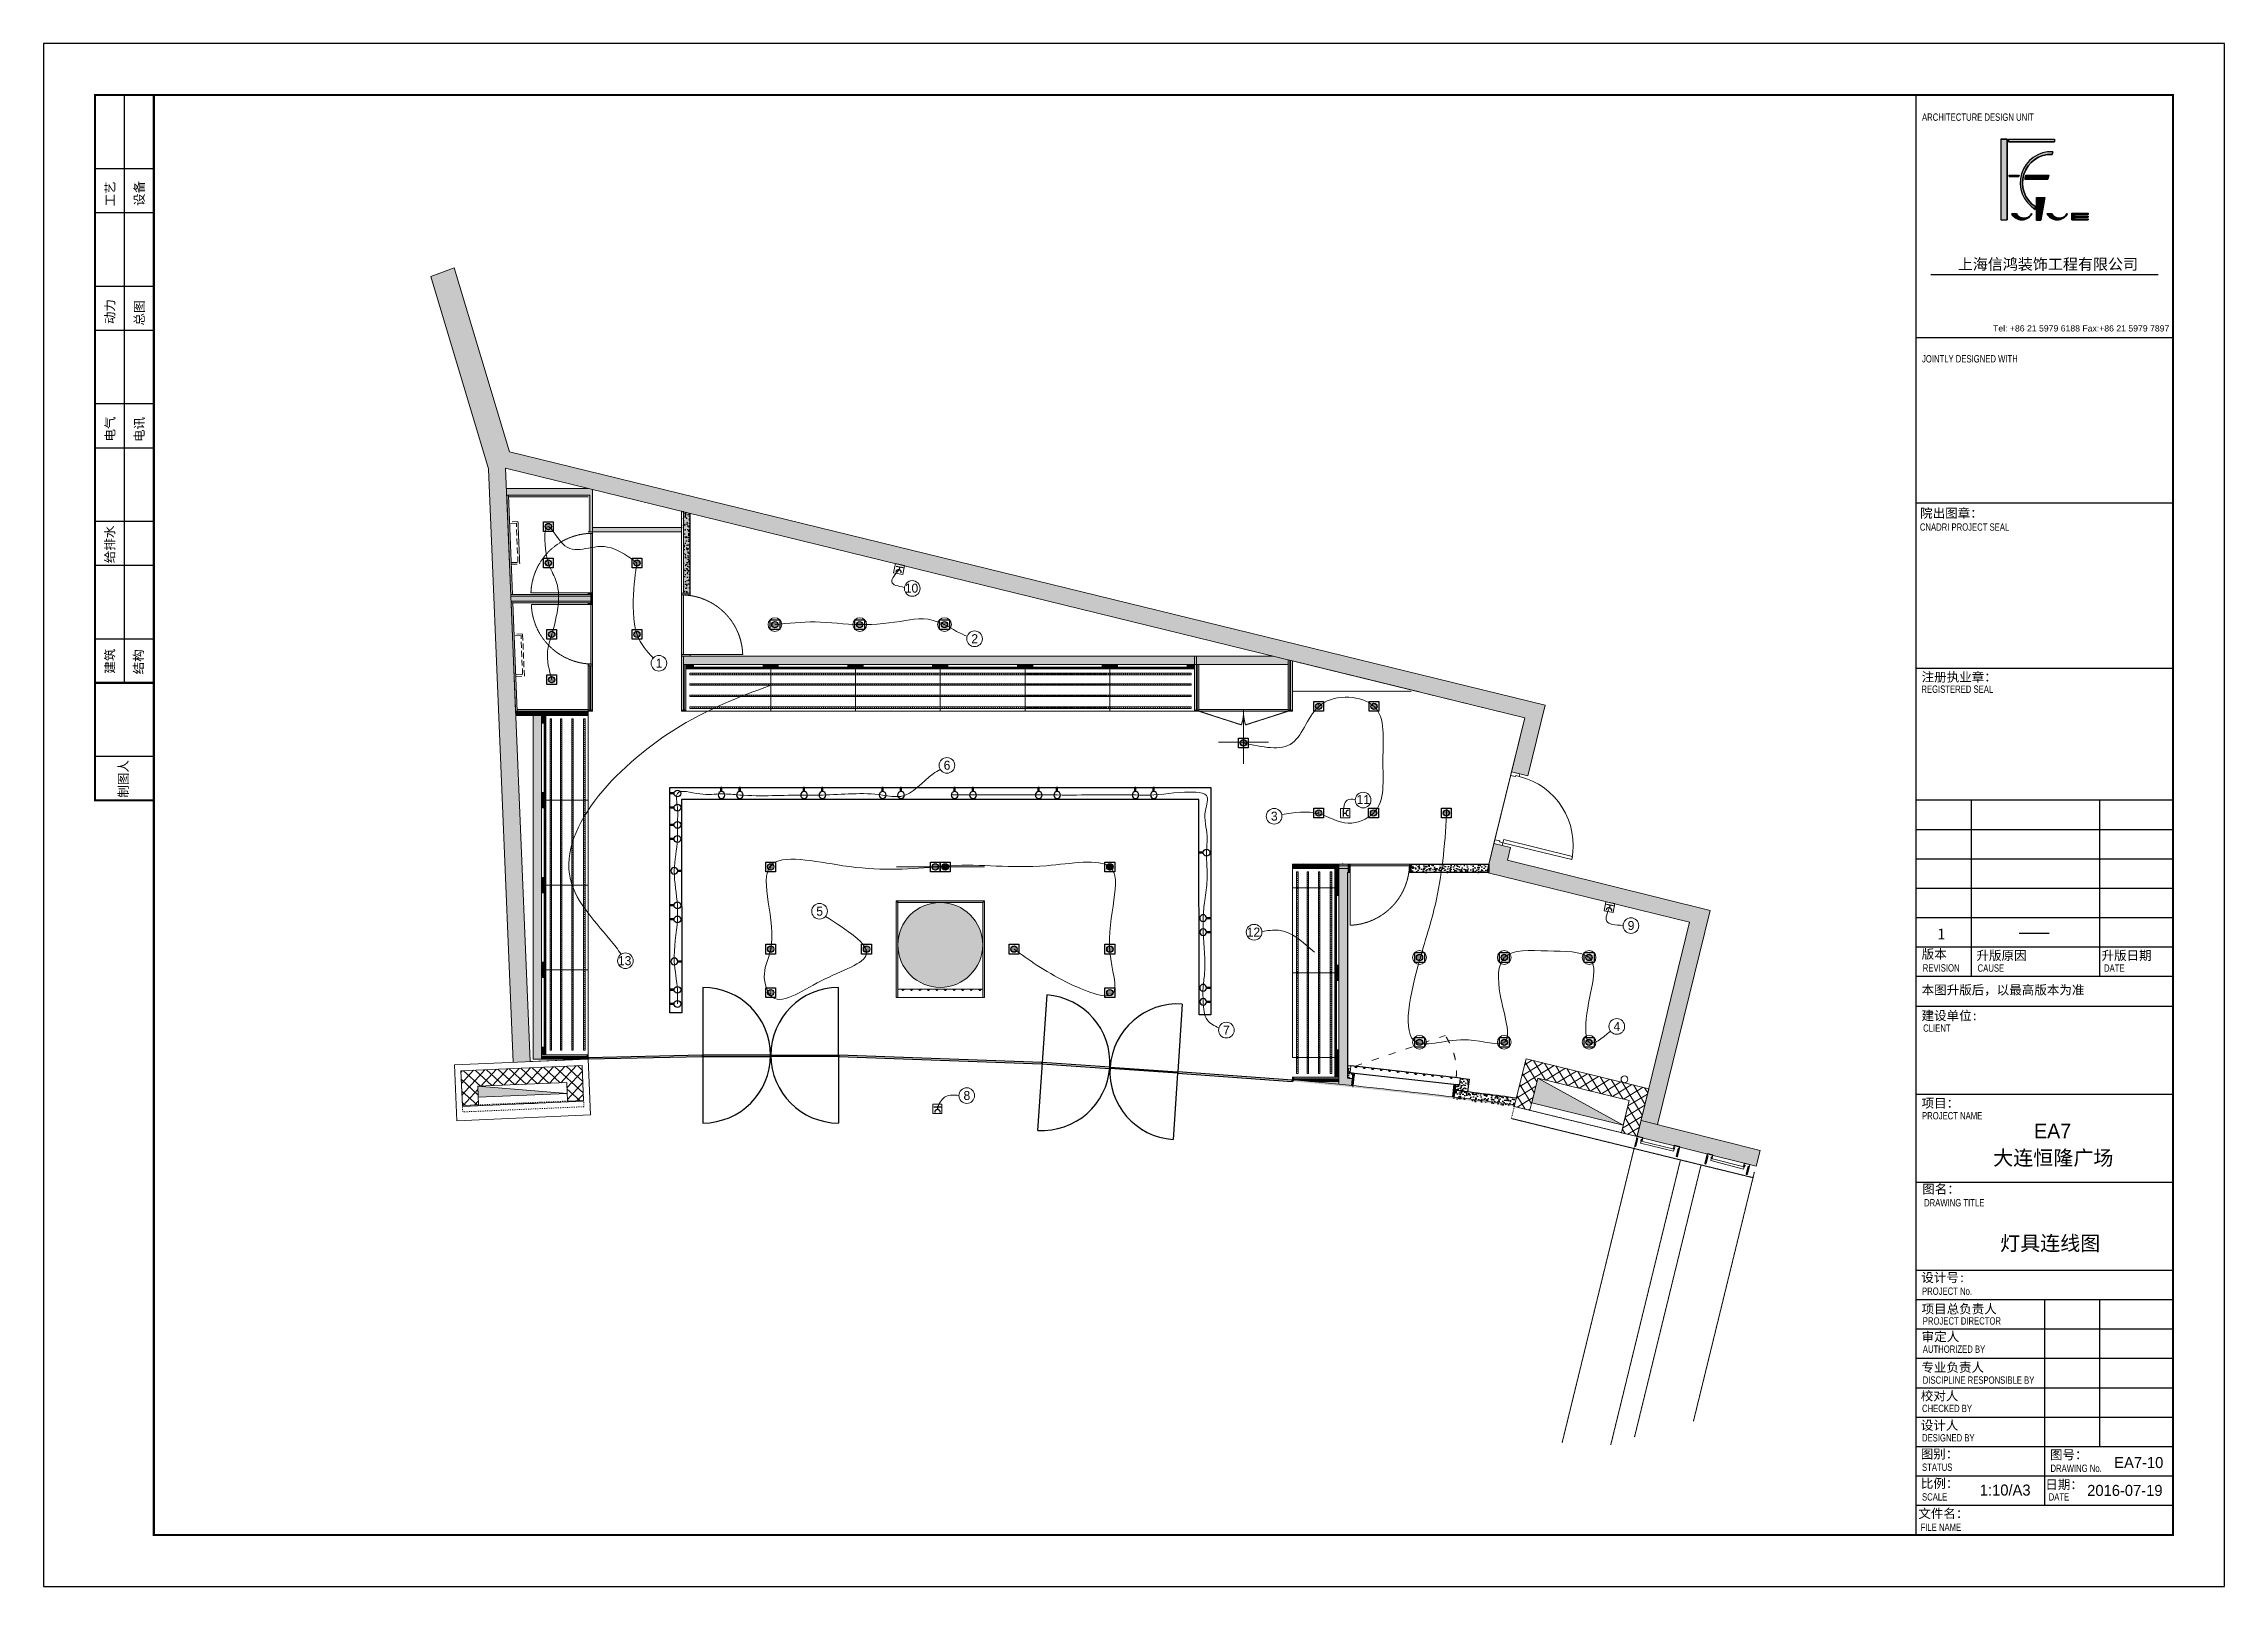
# Model space of a CAD drawing. Header units: millimetres. Extents: x 346472 to 732256, y -34068 to -15883.
# Drawn here: x 552222 to 577941, y -34068 to -15883 of the extents above; entities that cross this region are included whole.
import ezdxf

# ---------------------------------------------------------------- set-up
doc = ezdxf.new("R2010")
doc.units = ezdxf.units.MM
doc.header["$LTSCALE"] = 7
for name, pattern in [('022587.3-C-STRM$0$HIDDEN', [114.300229, 76.200152, -38.100076]), ('AED-090-P-CRL2$0$ACAD_ISO03W100', [30, 12, -18]), ('AED-090-P-PL02-N$0$ACAD_ISO03W100', [30, 12, -18]), ('DASH', [0.35, 0.25, -0.1]), ('DASHED', [0.75, 0.5, -0.25]), ('HIDDEN', [0.375, 0.25, -0.125]), ('TRATTEGGIATA2', [9.525, 6.35, -3.175])]:
    doc.linetypes.add(name, pattern=pattern)
doc.layers.get('0').update_dxf_attribs({"lineweight": 0})
for name, color, linetype in [('1', 1, 'Continuous'), ('1_AVT', 1, 'Continuous'), ('1建筑平面', 7, 'Continuous'), ('AED-090-P-PL02-N$0$0_fsbracket', 1, 'Continuous'), ('AED-090-P-PL02-N$0$HoseReelBackground', 255, 'Continuous'), ('LD_light', 253, 'Continuous'), ('mdf panels', 7, 'Continuous'), ('WALL', 7, 'Continuous'), ('walls', 7, 'Continuous'), ('图框', 9, 'Continuous')]:
    doc.layers.add(name, color=color, linetype=linetype)
for name, color, linetype, lineweight in [('AED-090-P-CRL2$0$HoseReel', 1, 'Continuous', 13), ('AED-090-P-PL02-N$0$HoseReel', 1, 'Continuous', 13), ('black lacquared metal', 1, 'Continuous', 9), ('EA7 CEILING', 251, 'Continuous', 9), ('EA7 FLOOR', 253, 'Continuous', 5), ('EA7 furniture', 7, 'Continuous', 5), ('LIGHT BEAMS', 1, 'Continuous', 20), ('LIGHTING LAY OUT', 1, 'Continuous', 18), ('materials', 1, 'Continuous', 40), ('QUOTE', 251, 'Continuous', 5), ('连线', 3, 'Continuous', 0)]:
    doc.layers.add(name, color=color, linetype=linetype, lineweight=lineweight)
doc.styles.add('ARIAL', font='Arial.ttf')
doc.styles.add('FUGUE', font='Arial.ttf')
doc.styles.get("Standard").update_dxf_attribs({"font": 'STKaiti.ttf'})
doc.styles.add('图签-仿宋', font='')
doc.styles.add('图签-黑体', font='')
doc.styles.get('图签-仿宋').set_extended_font_data('FangSong_GB2312')
doc.styles.get('图签-黑体').set_extended_font_data('SimHei')
pattern_1 = [(45, (193037.512, -31112.052), (-4.49012806, 4.49012806), [])]
pattern_2 = [(50, (103301.22, -234.03), (91.092334, -7.969543), [9.525, -104.775]), (355, (103301.22, -234.03), (-17.62171, 95.528423), [7.62, -83.820292]), (100.451445, (103308.81, -234.7), (73.470624, 87.558876), [8.095004, -89.045122]), (46.1842, (103301.22, -208.63), (135.53952, -21.021164), [14.2875, -157.1625]), (96.635558, (103312.52, -210.38), (118.702067, 123.713062), [12.14251, -133.567804]), (351.18415, (103301.22, -208.63), (118.702067, 123.713062), [11.429984, -125.729866]), (21, (103313.92, -214.98), (75.807196, -51.132599), [9.525, -104.775]), (326, (103313.92, -214.98), (30.901014, 92.093983), [7.62, -83.82]), (71.451445, (103320.24, -219.24), (106.70821, 40.961384), [8.095004, -89.044969]), (37.5, (103301.222, -234.032), (1.5443016, 42.2775194), [0, -82.804, 0, -85.09, 0, -84.1375]), (7.5, (103301.22, -234.032), (33.4098313, 50.0902874), [0, -48.514, 0, -80.899, 0, -32.0675]), (327.5, (103272.9, -234.032), (67.7952976, -2.864372), [0, -31.75, 0, -99.06, 0, -131.445]), (317.5, (103260.2, -234.03), (74.064591, 12.7132455), [0, -41.275, 0, -65.786, 0, -93.345])]

msp = doc.modelspace()

# ---------------------------------------------------------------- texts
at = {"layer": '图框', "color": 251, "style": 'ARIAL', "width": 0.75}
for s, height, p in [('ARCHITECTURE DESIGN UNIT', 86.596, (574375.5, -16792.6)), ('JOINTLY DESIGNED WITH', 86.596, (574375.5, -19641.1)), ('CNADRI PROJECT SEAL', 86.596, (574350.3, -21624.6)), ('REGISTERED SEAL', 86.596, (574367.9, -23535.7)), ('REVISION', 86.6, (574384.5, -26821.2)), ('CAUSE', 86.6, (575031.4, -26823.2)), ('DATE', 86.6, (576522.2, -26823.2)), ('CLIENT', 86.6, (574389.2, -27530.6)), ('PROJECT NAME', 86.596, (574375.5, -28563.8)), ('DRAWING TITLE', 86.596, (574399.8, -29589.5)), ('PROJECT No.', 86.596, (574375.5, -30632.1)), ('PROJECT DIRECTOR', 86.596, (574384.5, -30982.9)), ('AUTHORIZED BY', 86.596, (574384.5, -31315.4)), ('DISCIPLINE RESPONSIBLE BY', 86.596, (574384.5, -31680)), ('CHECKED BY', 86.6, (574375.5, -32013.9)), ('DESIGNED BY', 86.596, (574375.5, -32360.3)), ('STATUS', 86.6, (574375.5, -32706.7)), ('DRAWING No.', 86.596, (575890.6, -32719.6)), ('SCALE', 86.6, (574375.5, -33057)), ('DATE', 86.6, (575869.3, -33057)), ('FILE NAME', 86.6, (574358.2, -33414.4))]:
    msp.add_text(s, height=height, dxfattribs=at).set_placement(p)
at = {"layer": '图框', "color": 251, "style": '图签-黑体'}
for s, p in [('工艺', (553060.7, -17801.9)), ('设备', (553404.9, -17796.3)), ('动力', (553057.2, -19189.6)), ('总图', (553404.9, -19205.6)), ('电气', (553060.7, -20573)), ('电讯', (553404.9, -20579.3)), ('给排水', (553057, -22007.6)), ('建筑', (553057.4, -23309.4)), ('结构', (553396.2, -23317.4)), ('制图人', (553216.4, -24771.5))]:
    msp.add_text(s, height=108.25, rotation=90, dxfattribs=at).set_placement(p)
at = {"layer": '图框', "color": 251}
for s, height, style, p in [('院出图章：', 108.25, '图签-黑体', (574353.3, -21472.1)), ('注册执业章：', 108.25, '图签-黑体', (574370.9, -23402.5)), ('1', 129.9, '图签-仿宋', (574559.1, -26442.4)), ('版本', 108.25, '图签-黑体', (574370.8, -26668.8)), ('升版原因', 108.25, '图签-黑体', (575017.7, -26685)), ('升版日期', 108.25, '图签-黑体', (576492.3, -26685)), ('本图升版后，以最高版本为准', 108.245, '图签-黑体', (574370.8, -27091.4)), ('建设单位:', 108.25, '图签-黑体', (574369.9, -27394.6)), ('项目：', 108.25, '图签-黑体', (574369.9, -28426)), ('图名：', 108.25, '图签-黑体', (574378.5, -29438.7)), ('设计号:', 108.25, '图签-黑体', (574366.8, -30481.4)), ('项目总负责人', 108.25, '图签-黑体', (574370.8, -30851.9)), ('审定人', 108.25, '图签-黑体', (574370.8, -31178.7)), ('专业负责人', 108.25, '图签-黑体', (574368.6, -31540.3)), ('校对人', 108.25, '图签-黑体', (574361, -31876.9)), ('设计人', 108.25, '图签-黑体', (574361, -32223.3)), ('图别：', 108.25, '图签-黑体', (574361, -32561.2)), ('图号：', 108.25, '图签-黑体', (575884.3, -32570.5)), ('比例：', 108.25, '图签-黑体', (574361.7, -32908.4)), ('日期：', 108.25, '图签-黑体', (575829.4, -32922.3)), ('文件名：', 108.25, '图签-黑体', (574332.2, -33263.6))]:
    msp.add_text(s, height=height, dxfattribs=dict(at, style=style)).set_placement(p)
for s, height, p in [('EA7', 173.19, (575696.7, -28786.2)), ('大连恒隆广场', 173.19, (575215.2, -29103.8)), ('2016-07-19', 129.89, (576323.4, -33002.2))]:
    msp.add_text(s, height=height, dxfattribs=at).set_placement(p)
at = {"layer": '图框', "color": 251, "insert": (575859.9, -18490), "char_height": 129.895, "width": 3030.873, "attachment_point": 5, "line_spacing_factor": 0.66852, "style": 'FUGUE'}
msp.add_mtext('{\\fSimSun|b0|i0|c134|p2;上海信鸿装饰工程有限公司}', dxfattribs=at)
at = {"layer": '图框', "color": 251, "insert": (575213.3, -19277.1), "char_height": 132.56, "attachment_point": 7, "line_spacing_factor": 0.66852, "style": 'FUGUE'}
msp.add_mtext('{\\H0.55168x;\\C7;Tel: +86 21 5979 6188 Fax:+86 21 5979 7897}', dxfattribs=at)
at = {"layer": '图框', "color": 251}
for s, insert, char_height, width, attachment_point in [('\\pi151;{\\fSimSun|b0|i0|c134|p2;灯具连线图}', (575145.7, -29936.8), 173.193, 1602.577, 1), ('EA7-10', (576642.2, -32609.4), 129.89, 67.606, 4), ('1:10/A3', (575056.8, -32933.9), 129.89, 67.606, 4)]:
    msp.add_mtext(s, dxfattribs=dict(at, insert=insert, char_height=char_height, width=width, attachment_point=attachment_point))
at = {"layer": '连线', "color": 2}
for s, height, p in [('10', 106.19, (562379.1, -22354.6)), ('2', 106.2, (563163.4, -22950.6)), ('1', 106.2, (559440.9, -23238.6)), ('6', 106.2, (562837.6, -24442.2)), ('3', 106.2, (566696.3, -25042.3)), ('11', 106.19, (567707.2, -24846.2)), ('5', 106.2, (561335, -26162.4)), ('9', 106.2, (570904.4, -26331.5)), ('12', 106.19, (566411.4, -26409)), ('13', 106.19, (558996, -26745.7)), ('7', 106.2, (566132.7, -27563.7)), ('4', 106.2, (570737.9, -27520.2)), ('8', 106.2, (563071.4, -28335.2))]:
    msp.add_text(s, height=height, dxfattribs=at).set_placement(p)

# ---------------------------------------------------------------- blocks, each defined once
blk = doc.blocks.new('VIVO-M_F')
at = {"layer": 'LD_light', "color": 1}
for p, q in [((10141.1, -318.1), (10141.1, -312.1)), ((10141.1, -312.1), (10142.6, -312.1)), ((10142.6, -318.1), (10142.6, -312.1))]:
    blk.add_line(p, q, dxfattribs=at)
blk.add_circle((10141.8, -323.1), 5, dxfattribs=at)
blk = doc.blocks.new('Single Rec_1')
at = {"layer": 'LD_light'}
h = blk.add_hatch(dxfattribs=at)
h.set_pattern_fill('DOTS', color=1, scale=10, style=0)
h.set_pattern_definition([(0, (-51.6286, 0), (0.3125, 0.625), [0, -0.625])])
h.paths.add_polyline_path([(10111.9, -501.5, 1), (10103.7, -501.5, 1)])
at = {"layer": 'LD_light', "color": 1}
blk.add_lwpolyline([(10101.5, -495.2), (10114.2, -495.2), (10114.2, -507.9), (10101.5, -507.9)], close=True, dxfattribs=at)
blk.add_circle((10107.8, -501.5), 4.11, dxfattribs=at)
blk = doc.blocks.new('12333')
at = {"layer": 'LD_light'}
h = blk.add_hatch(dxfattribs=at)
h.set_pattern_fill('DOTS', color=6, scale=90.551181, angle=-90, style=0)
h.set_pattern_definition([(270, (572990.7953, 65339.9095), (5.65944882, -2.8297244), [0, -5.65944882])])
h.paths.add_polyline_path([(568487, -26655, 1), (568412, -26655, 1)])
at = {"layer": 'LD_light', "color": 6, "elevation": -2}
blk.add_lwpolyline([(568507, -26598), (568507, -26713), (568392, -26713), (568392, -26598)], close=True, dxfattribs=at)
at = {"layer": 'LD_light', "color": 6}
blk.add_circle((568449, -26655, -2), 37.2, dxfattribs=at)
at = {"layer": 'QUOTE', "color": 6, "lineweight": 5}
blk.add_circle((568449, -26655, -2), 81.3, dxfattribs=at)

# ---------------------------------------------------------------- hatches: boundary and pattern name
at = {"lineweight": 5, "ltscale": 100}
h = msp.add_hatch(color=0, dxfattribs=at)
h.dxf.hatch_style = 1
h.paths.add_polyline_path([(560707.1, -23201.8), (560795.1, -23201.8), (560707.1, -23231.8)], flags=17)
h.paths.add_polyline_path([(560795.1, -23201.8), (560795.1, -23231.8), (560707.1, -23231.8)])
h.paths.add_polyline_path([(560717.1, -23231.8), (560795.1, -23231.8), (560795.1, -23251.8), (560717.1, -23251.8)])
h.paths.add_polyline_path([(559799.1, -23231.8), (560707.1, -23231.8), (560707.1, -23251.8), (559799.1, -23251.8)])
h.paths.add_polyline_path([(559799.1, -23201.8), (559887.1, -23201.8), (559887.1, -23231.8)], flags=17)
h.paths.add_polyline_path([(559799.1, -23201.8), (559887.1, -23231.8), (559799.1, -23231.8)])
h = msp.add_hatch(color=0, dxfattribs=at)
h.dxf.hatch_style = 1
h.paths.add_polyline_path([(561707.1, -23201.8), (561795.1, -23201.8), (561707.1, -23231.8)], flags=17)
h.paths.add_polyline_path([(561795.1, -23201.8), (561795.1, -23231.8), (561707.1, -23231.8)])
h.paths.add_polyline_path([(561717.1, -23231.8), (561795.1, -23231.8), (561795.1, -23251.8), (561717.1, -23251.8)])
h.paths.add_polyline_path([(560799.1, -23231.8), (561707.1, -23231.8), (561707.1, -23251.8), (560799.1, -23251.8)])
h.paths.add_polyline_path([(560799.1, -23201.8), (560887.1, -23201.8), (560887.1, -23231.8)], flags=17)
h.paths.add_polyline_path([(560799.1, -23201.8), (560887.1, -23231.8), (560799.1, -23231.8)])
h = msp.add_hatch(color=0, dxfattribs=at)
h.dxf.hatch_style = 1
h.paths.add_polyline_path([(562707.1, -23201.8), (562795.1, -23201.8), (562707.1, -23231.8)], flags=17)
h.paths.add_polyline_path([(562795.1, -23201.8), (562795.1, -23231.8), (562707.1, -23231.8)])
h.paths.add_polyline_path([(562717.1, -23231.8), (562795.1, -23231.8), (562795.1, -23251.8), (562717.1, -23251.8)])
h.paths.add_polyline_path([(561799.1, -23231.8), (562707.1, -23231.8), (562707.1, -23251.8), (561799.1, -23251.8)])
h.paths.add_polyline_path([(561799.1, -23201.8), (561887.1, -23201.8), (561887.1, -23231.8)], flags=17)
h.paths.add_polyline_path([(561799.1, -23201.8), (561887.1, -23231.8), (561799.1, -23231.8)])
h = msp.add_hatch(color=0, dxfattribs=at)
h.dxf.hatch_style = 1
h.paths.add_polyline_path([(563707.1, -23201.8), (563795.1, -23201.8), (563707.1, -23231.8)], flags=17)
h.paths.add_polyline_path([(563795.1, -23201.8), (563795.1, -23231.8), (563707.1, -23231.8)])
h.paths.add_polyline_path([(563717.1, -23231.8), (563795.1, -23231.8), (563795.1, -23251.8), (563717.1, -23251.8)])
h.paths.add_polyline_path([(562799.1, -23231.8), (563707.1, -23231.8), (563707.1, -23251.8), (562799.1, -23251.8)])
h.paths.add_polyline_path([(562799.1, -23201.8), (562887.1, -23201.8), (562887.1, -23231.8)], flags=17)
h.paths.add_polyline_path([(562799.1, -23201.8), (562887.1, -23231.8), (562799.1, -23231.8)])
h = msp.add_hatch(color=0, dxfattribs=at)
h.dxf.hatch_style = 1
h.paths.add_polyline_path([(564707.1, -23201.8), (564795.1, -23201.8), (564707.1, -23231.8)], flags=17)
h.paths.add_polyline_path([(564795.1, -23201.8), (564795.1, -23231.8), (564707.1, -23231.8)])
h.paths.add_polyline_path([(564717.1, -23231.8), (564795.1, -23231.8), (564795.1, -23251.8), (564717.1, -23251.8)])
h.paths.add_polyline_path([(563799.1, -23231.8), (564707.1, -23231.8), (564707.1, -23251.8), (563799.1, -23251.8)])
h.paths.add_polyline_path([(563799.1, -23201.8), (563887.1, -23201.8), (563887.1, -23231.8)], flags=17)
h.paths.add_polyline_path([(563799.1, -23201.8), (563887.1, -23231.8), (563799.1, -23231.8)])
h = msp.add_hatch(color=0, dxfattribs=at)
h.dxf.hatch_style = 1
h.paths.add_polyline_path([(565707.1, -23201.8), (565795.1, -23201.8), (565707.1, -23231.8)], flags=17)
h.paths.add_polyline_path([(565795.1, -23201.8), (565795.1, -23231.8), (565707.1, -23231.8)])
h.paths.add_polyline_path([(565717.1, -23231.8), (565795.1, -23231.8), (565795.1, -23251.8), (565717.1, -23251.8)])
h.paths.add_polyline_path([(564799.1, -23231.8), (565707.1, -23231.8), (565707.1, -23251.8), (564799.1, -23251.8)])
h.paths.add_polyline_path([(564799.1, -23201.8), (564887.1, -23201.8), (564887.1, -23231.8)], flags=17)
h.paths.add_polyline_path([(564799.1, -23201.8), (564887.1, -23231.8), (564799.1, -23231.8)])
h = msp.add_hatch(color=0, dxfattribs=at)
h.dxf.hatch_style = 1
h.paths.add_polyline_path([(558094.8, -23891.8), (558094.8, -23803.8), (558124.8, -23891.8)], flags=17)
h.paths.add_polyline_path([(558094.8, -23803.8), (558124.8, -23803.8), (558124.8, -23891.8)])
h.paths.add_polyline_path([(558124.8, -23881.8), (558124.8, -23803.8), (558144.8, -23803.8), (558144.8, -23881.8)])
h.paths.add_polyline_path([(558124.8, -24799.8), (558124.8, -23891.8), (558144.8, -23891.8), (558144.8, -24799.8)])
h.paths.add_polyline_path([(558094.8, -24799.8), (558094.8, -24711.8), (558124.8, -24711.8)], flags=17)
h.paths.add_polyline_path([(558094.8, -24799.8), (558124.8, -24711.8), (558124.8, -24799.8)])
h = msp.add_hatch(color=0, dxfattribs=at)
h.dxf.hatch_style = 1
h.paths.add_polyline_path([(558094.8, -24891.8), (558094.8, -24803.8), (558124.8, -24891.8)], flags=17)
h.paths.add_polyline_path([(558094.8, -24803.8), (558124.8, -24803.8), (558124.8, -24891.8)])
h.paths.add_polyline_path([(558124.8, -24881.8), (558124.8, -24803.8), (558144.8, -24803.8), (558144.8, -24881.8)])
h.paths.add_polyline_path([(558124.8, -25799.8), (558124.8, -24891.8), (558144.8, -24891.8), (558144.8, -25799.8)])
h.paths.add_polyline_path([(558094.8, -25799.8), (558094.8, -25711.8), (558124.8, -25711.8)], flags=17)
h.paths.add_polyline_path([(558094.8, -25799.8), (558124.8, -25711.8), (558124.8, -25799.8)])
h = msp.add_hatch(color=0, dxfattribs=at)
h.dxf.hatch_style = 1
h.paths.add_polyline_path([(558094.8, -25891.8), (558094.8, -25803.8), (558124.8, -25891.8)], flags=17)
h.paths.add_polyline_path([(558094.8, -25803.8), (558124.8, -25803.8), (558124.8, -25891.8)])
h.paths.add_polyline_path([(558124.8, -25881.8), (558124.8, -25803.8), (558144.8, -25803.8), (558144.8, -25881.8)])
h.paths.add_polyline_path([(558124.8, -26799.8), (558124.8, -25891.8), (558144.8, -25891.8), (558144.8, -26799.8)])
h.paths.add_polyline_path([(558094.8, -26799.8), (558094.8, -26711.8), (558124.8, -26711.8)], flags=17)
h.paths.add_polyline_path([(558094.8, -26799.8), (558124.8, -26711.8), (558124.8, -26799.8)])
h = msp.add_hatch(color=0, dxfattribs=at)
h.dxf.hatch_style = 1
h.paths.add_polyline_path([(567499.4, -25925.3), (567499.4, -25837.3), (567469.4, -25925.3)], flags=17)
h.paths.add_polyline_path([(567499.4, -25837.3), (567469.4, -25837.3), (567469.4, -25925.3)])
h.paths.add_polyline_path([(567469.4, -25915.3), (567469.4, -25837.3), (567449.4, -25837.3), (567449.4, -25915.3)])
h.paths.add_polyline_path([(567469.4, -26833.3), (567469.4, -25925.3), (567449.4, -25925.3), (567449.4, -26833.3)])
h.paths.add_polyline_path([(567499.4, -26833.3), (567499.4, -26745.3), (567469.4, -26745.3)], flags=17)
h.paths.add_polyline_path([(567499.4, -26833.3), (567469.4, -26745.3), (567469.4, -26833.3)])
h = msp.add_hatch(color=0, dxfattribs=at)
h.dxf.hatch_style = 1
h.paths.add_polyline_path([(558094.8, -26891.8), (558094.8, -26803.8), (558124.8, -26891.8)], flags=17)
h.paths.add_polyline_path([(558094.8, -26803.8), (558124.8, -26803.8), (558124.8, -26891.8)])
h.paths.add_polyline_path([(558124.8, -26881.8), (558124.8, -26803.8), (558144.8, -26803.8), (558144.8, -26881.8)])
h.paths.add_polyline_path([(558124.8, -27799.8), (558124.8, -26891.8), (558144.8, -26891.8), (558144.8, -27799.8)])
h.paths.add_polyline_path([(558094.8, -27799.8), (558094.8, -27711.8), (558124.8, -27711.8)], flags=17)
h.paths.add_polyline_path([(558094.8, -27799.8), (558124.8, -27711.8), (558124.8, -27799.8)])
h = msp.add_hatch(color=0, dxfattribs=at)
h.dxf.hatch_style = 1
h.paths.add_polyline_path([(567499.4, -26925.3), (567499.4, -26837.3), (567469.4, -26925.3)], flags=17)
h.paths.add_polyline_path([(567499.4, -26837.3), (567469.4, -26837.3), (567469.4, -26925.3)])
h.paths.add_polyline_path([(567469.4, -26915.3), (567469.4, -26837.3), (567449.4, -26837.3), (567449.4, -26915.3)])
h.paths.add_polyline_path([(567469.4, -27833.3), (567469.4, -26925.3), (567449.4, -26925.3), (567449.4, -27833.3)])
h.paths.add_polyline_path([(567499.4, -27833.3), (567499.4, -27745.3), (567469.4, -27745.3)], flags=17)
h.paths.add_polyline_path([(567499.4, -27833.3), (567469.4, -27745.3), (567469.4, -27833.3)])
at = {"layer": '1', "lineweight": 5}
for points in [[(567645.1, -28163.7), (567664.8, -28165.8), (567681.1, -28017), (567660.7, -28014.9)], [(568837.9, -28298.3), (568857.6, -28300.7), (568873.3, -28150.8), (568853.3, -28150.8)]]:
    msp.add_hatch(color=0, dxfattribs=at).paths.add_polyline_path(points)
h = msp.add_hatch(color=0, dxfattribs=at)
h.dxf.hatch_style = 1
h.paths.add_polyline_path([(567665.2, -28165.8), (567663.1, -28185.7, -0.0044349), (568855.5, -28320.6), (568857.6, -28300.7, 0.0044336)])
at = {"layer": 'AED-090-P-CRL2$0$HoseReel', "lineweight": 5, "extrusion": (0.000187716, -0.000339531, 1)}
msp.add_hatch(color=0, dxfattribs=at).paths.add_polyline_path([(570851.2, -28632.9), (569773, -28369), (569844.3, -28077.6)])
at = {"layer": 'AED-090-P-PL02-N$0$HoseReel', "lineweight": 5, "extrusion": (0.001481, 7.72385e-05, 0.999999)}
msp.add_hatch(color=0, dxfattribs=at).paths.add_polyline_path([(558396.4, -28257.9), (557347.4, -28302.9), (557341.8, -28173)])
at = {"layer": 'EA7 furniture', "lineweight": 5}
h = msp.add_hatch(color=0, dxfattribs=at)
h.dxf.hatch_style = 1
h.paths.add_polyline_path([(558694.8, -21138.1), (558644.8, -21125.9), (557679.6, -21125.9), (557683, -21205.9), (558664.8, -21205.9), (558664.8, -21635.9), (558694.8, -21635.9)])
h = msp.add_hatch(color=0, dxfattribs=at)
h.dxf.hatch_style = 1
h.paths.add_polyline_path([(558674.8, -22375.9), (558644.8, -22375.9), (557731.6, -22375.9), (557732.4, -22395.9), (558674.8, -22395.9)])
h.paths.add_polyline_path([(557703.8, -21205.9), (557683.8, -21205.9), (557731.6, -22375.9), (557751.6, -22375.9)])
h = msp.add_hatch(color=0, dxfattribs=at)
h.dxf.hatch_style = 1
h.paths.add_polyline_path([(558664.8, -21205.9), (558644.8, -21205.9), (558644.8, -21635.9), (558664.8, -21635.9)])
h = msp.add_hatch(color=0, dxfattribs=at)
h.dxf.hatch_style = 1
h.paths.add_polyline_path([(558694.8, -21635.9), (558644.8, -21635.9), (558644.8, -21655.9), (558694.8, -21655.9)])
h.paths.add_polyline_path([(558694.8, -23195.9), (558644.8, -23195.9), (558644.8, -23215.9), (558694.8, -23215.9)])
h = msp.add_hatch(color=0, dxfattribs=at)
h.dxf.hatch_style = 1
h.paths.add_polyline_path([(558644.8, -22355.9), (558644.8, -22375.9), (558694.8, -22375.9), (558694.8, -22355.9)])
h.paths.add_polyline_path([(558694.8, -22475.9), (558644.8, -22475.9), (558644.8, -22495.9), (558674.8, -22495.9), (558694.8, -22495.9)])
h = msp.add_hatch(color=0, dxfattribs=at)
h.dxf.hatch_style = 1
h.paths.add_polyline_path([(559847.1, -23081.8), (559767.1, -23081.8), (559747.1, -23081.8), (559747.1, -23101.8), (559847.1, -23101.8)])
h.paths.add_polyline_path([(559847.1, -22361.8), (559747.1, -22361.8), (559747.1, -22381.8), (559847.1, -22381.8)])
h = msp.add_hatch(color=0, dxfattribs=at)
h.dxf.hatch_style = 1
h.paths.add_polyline_path([(558674.8, -22455.9), (558674.8, -22395.9), (557732.4, -22395.9), (557734.9, -22455.9)])
h = msp.add_hatch(color=0, dxfattribs=at)
h.dxf.hatch_style = 1
h.paths.add_polyline_path([(558674.8, -22455.9), (557734.9, -22455.9), (557735.8, -22475.9), (558674.8, -22475.9)])
h.paths.add_polyline_path([(557778, -23765.2), (558194.5, -23765.2), (558194.5, -23528.1), (557778, -23528.1)], flags=9)
h.paths.add_polyline_path([(558272.2, -23613.7), (558586.2, -23613.7), (558586.2, -23376.6), (558272.2, -23376.6)], flags=9)
h = msp.add_hatch(color=0, dxfattribs=at)
h.dxf.hatch_style = 1
h.paths.add_polyline_path([(558334.9, -23731), (557808, -23731), (557808.8, -23751), (558334.9, -23751)])
h.paths.add_polyline_path([(558644.8, -23731), (558358.8, -23731), (558358.8, -23751), (558644.8, -23751.8), (558644.8, -23751)])
h.paths.add_polyline_path([(558358.8, -23731), (558334.9, -23731), (558334.9, -23751), (558358.8, -23751)])
h = msp.add_hatch(color=0, dxfattribs=at)
h.dxf.hatch_style = 1
h.paths.add_polyline_path([(566373.3, -23731.8), (565847.1, -23731.8), (565847.1, -23751.8), (566373.3, -23751.8)])
h.paths.add_polyline_path([(566899.4, -23731.8), (566397.1, -23731.8), (566397.1, -23751.8), (566899.4, -23751.8), (566899.4, -23751.8)])
h.paths.add_polyline_path([(566397.1, -23731.8), (566373.3, -23731.8), (566373.3, -23751.8), (566397.1, -23751.8)])
h = msp.add_hatch(color=0, dxfattribs=at)
h.dxf.hatch_style = 1
h.paths.add_polyline_path([(567469.4, -25605.3), (567449.4, -25605.3), (567449.4, -25835.3), (567469.4, -25835.3)])
h = msp.add_hatch(color=0, dxfattribs=at)
h.dxf.hatch_style = 1
h.paths.add_polyline_path([(567469.4, -27835.3), (567449.4, -27835.3), (567449.4, -28065.5), (567469.4, -28065.5)])
h = msp.add_hatch(color=0, dxfattribs=at)
h.dxf.hatch_style = 1
h.paths.add_polyline_path([(567163.2, -28115.4), (567499.4, -28115.8), (567499.4, -28065.8), (566949.4, -28065.1), (566949.3, -28115.2, -0.0026507), (567663.1, -28185.7), (567665.2, -28165.8, 0.001864)])
h.paths.add_polyline_path([(566969.3, -28097, -0.0007098), (567160.6, -28115.2), (567499.4, -28115.2), (567499.4, -28085.8), (566969.4, -28085.2)], flags=16)
h = msp.add_hatch(color=0, dxfattribs=at)
h.dxf.hatch_style = 1
h.paths.add_polyline_path([(567665.2, -28165.8), (567663.1, -28185.7, -0.0044349), (568855.5, -28320.6), (568857.6, -28300.7, 0.0044336)])
h = msp.add_hatch(color=0, dxfattribs=at)
h.dxf.hatch_style = 1
h.paths.add_polyline_path([(568857.6, -28300.7), (568855.5, -28320.6, -0.0026509), (569567.1, -28411.3), (569571.9, -28391.8, 0.0026601)])
at = {"layer": 'LIGHTING LAY OUT'}
h = msp.add_hatch(dxfattribs=at)
h.set_pattern_fill('ACAD_ISO08W100', color=1, scale=5, angle=-90)
h.set_pattern_definition([(270, (753269.96, -15279.605), (25, -2e-14), [120, -15, 30, -15])])
h.paths.add_polyline_path([(561795.8, -23304.7), (559845.3, -23304.7), (559845.3, -23322.2), (561795.8, -23322.2)])
h = msp.add_hatch(dxfattribs=at)
h.set_pattern_fill('ACAD_ISO08W100', color=1, scale=5, angle=-90)
h.set_pattern_definition([(270, (754269.96, -15279.605), (25, -2e-14), [120, -15, 30, -15])])
h.paths.add_polyline_path([(562795.8, -23304.7), (560845.3, -23304.7), (560845.3, -23322.2), (562795.8, -23322.2)])
h = msp.add_hatch(dxfattribs=at)
h.set_pattern_fill('ACAD_ISO08W100', color=1, scale=5, angle=-90)
h.set_pattern_definition([(270, (756220.498, -15279.605), (25, -2e-14), [120, -15, 30, -15])])
h.paths.add_polyline_path([(564746.3, -23304.7), (562795.8, -23304.7), (562795.8, -23322.2), (564746.3, -23322.2)])
h = msp.add_hatch(dxfattribs=at)
h.set_pattern_fill('ACAD_ISO08W100', color=1, scale=5, angle=-90)
h.set_pattern_definition([(270, (757232.055, -15279.605), (25, -2e-14), [120, -15, 30, -15])])
h.paths.add_polyline_path([(565757.9, -23304.7), (563807.4, -23304.7), (563807.4, -23322.2), (565757.9, -23322.2)])
h = msp.add_hatch(dxfattribs=at)
h.set_pattern_fill('ACAD_ISO08W100', color=1, scale=5, angle=-90)
h.set_pattern_definition([(270, (753269.96, -15403.378), (25, -2e-14), [120, -15, 30, -15])])
h.paths.add_polyline_path([(561795.8, -23428.4), (559845.3, -23428.4), (559845.3, -23445.9), (561795.8, -23445.9)])
h = msp.add_hatch(dxfattribs=at)
h.set_pattern_fill('ACAD_ISO08W100', color=1, scale=5, angle=-90)
h.set_pattern_definition([(270, (753269.96, -15536.795), (25, -2e-14), [120, -15, 30, -15])])
h.paths.add_polyline_path([(561795.8, -23561.9), (559845.3, -23561.9), (559845.3, -23579.4), (561795.8, -23579.4)])
h = msp.add_hatch(dxfattribs=at)
h.set_pattern_fill('ACAD_ISO08W100', color=1, scale=5, angle=-90)
h.set_pattern_definition([(270, (754269.96, -15403.378), (25, -2e-14), [120, -15, 30, -15])])
h.paths.add_polyline_path([(562795.8, -23428.4), (560845.3, -23428.4), (560845.3, -23445.9), (562795.8, -23445.9)])
h = msp.add_hatch(dxfattribs=at)
h.set_pattern_fill('ACAD_ISO08W100', color=1, scale=5, angle=-90)
h.set_pattern_definition([(270, (754269.96, -15536.795), (25, -2e-14), [120, -15, 30, -15])])
h.paths.add_polyline_path([(562795.8, -23561.9), (560845.3, -23561.9), (560845.3, -23579.4), (562795.8, -23579.4)])
h = msp.add_hatch(dxfattribs=at)
h.set_pattern_fill('ACAD_ISO08W100', color=1, scale=5, angle=-90)
h.set_pattern_definition([(270, (756220.498, -15403.378), (25, -2e-14), [120, -15, 30, -15])])
h.paths.add_polyline_path([(564746.3, -23428.4), (562795.8, -23428.4), (562795.8, -23445.9), (564746.3, -23445.9)])
h = msp.add_hatch(dxfattribs=at)
h.set_pattern_fill('ACAD_ISO08W100', color=1, scale=5, angle=-90)
h.set_pattern_definition([(270, (756220.498, -15536.795), (25, -2e-14), [120, -15, 30, -15])])
h.paths.add_polyline_path([(564746.3, -23561.9), (562795.8, -23561.9), (562795.8, -23579.4), (564746.3, -23579.4)])
h = msp.add_hatch(dxfattribs=at)
h.set_pattern_fill('ACAD_ISO08W100', color=1, scale=5, angle=-90)
h.set_pattern_definition([(270, (757232.055, -15403.378), (25, -2e-14), [120, -15, 30, -15])])
h.paths.add_polyline_path([(565757.9, -23428.4), (563807.4, -23428.4), (563807.4, -23445.9), (565757.9, -23445.9)])
h = msp.add_hatch(dxfattribs=at)
h.set_pattern_fill('ACAD_ISO08W100', color=1, scale=5, angle=-90)
h.set_pattern_definition([(270, (757232.055, -15536.795), (25, -2e-14), [120, -15, 30, -15])])
h.paths.add_polyline_path([(565757.9, -23561.9), (563807.4, -23561.9), (563807.4, -23579.4), (565757.9, -23579.4)])
h = msp.add_hatch(dxfattribs=at)
h.set_pattern_fill('ACAD_ISO08W100', color=1, scale=5)
h.set_pattern_definition([(360, (550169.367, 167630.806), (1e-14, 25), [120, -15, 30, -15])])
h.paths.add_polyline_path([(558194.4, -23843.3), (558194.4, -25793.9), (558211.9, -25793.9), (558211.9, -23843.3)])
h = msp.add_hatch(dxfattribs=at)
h.set_pattern_fill('ACAD_ISO08W100', color=1, scale=5)
h.set_pattern_definition([(360, (550293.14, 167630.806), (1e-14, 25), [120, -15, 30, -15])])
h.paths.add_polyline_path([(558318.2, -23843.3), (558318.2, -25793.9), (558335.7, -25793.9), (558335.7, -23843.3)])
h = msp.add_hatch(dxfattribs=at)
h.set_pattern_fill('ACAD_ISO08W100', color=1, scale=5)
h.set_pattern_definition([(360, (550426.557, 167630.806), (1e-14, 25), [120, -15, 30, -15])])
h.paths.add_polyline_path([(558451.6, -23843.3), (558451.6, -25793.9), (558469.1, -25793.9), (558469.1, -23843.3)])
h = msp.add_hatch(dxfattribs=at)
h.set_pattern_fill('ACAD_ISO08W100', color=1, scale=5)
h.set_pattern_definition([(360, (550566.13, 167630.806), (1e-14, 25), [120, -15, 30, -15])])
h.paths.add_polyline_path([(558591.2, -23843.3), (558591.2, -25793.9), (558608.7, -25793.9), (558608.7, -23843.3)])
h = msp.add_hatch(dxfattribs=at)
h.set_pattern_fill('ACAD_ISO08W100', color=1, scale=5, angle=-90)
h.set_pattern_definition([(270, (753269.96, -15676.368), (25, -2e-14), [120, -15, 30, -15])])
h.paths.add_polyline_path([(561795.8, -23701.4), (559845.3, -23701.4), (559845.3, -23718.9), (561795.8, -23718.9)])
h = msp.add_hatch(dxfattribs=at)
h.set_pattern_fill('ACAD_ISO08W100', color=1, scale=5, angle=-90)
h.set_pattern_definition([(270, (754269.96, -15676.368), (25, -2e-14), [120, -15, 30, -15])])
h.paths.add_polyline_path([(562795.8, -23701.4), (560845.3, -23701.4), (560845.3, -23718.9), (562795.8, -23718.9)])
h = msp.add_hatch(dxfattribs=at)
h.set_pattern_fill('ACAD_ISO08W100', color=1, scale=5, angle=-90)
h.set_pattern_definition([(270, (756220.498, -15676.368), (25, -2e-14), [120, -15, 30, -15])])
h.paths.add_polyline_path([(564746.3, -23701.4), (562795.8, -23701.4), (562795.8, -23718.9), (564746.3, -23718.9)])
h = msp.add_hatch(dxfattribs=at)
h.set_pattern_fill('ACAD_ISO08W100', color=1, scale=5, angle=-90)
h.set_pattern_definition([(270, (757232.055, -15676.368), (25, -2e-14), [120, -15, 30, -15])])
h.paths.add_polyline_path([(565757.9, -23701.4), (563807.4, -23701.4), (563807.4, -23718.9), (565757.9, -23718.9)])
h = msp.add_hatch(dxfattribs=at)
h.set_pattern_fill('ACAD_ISO08W100', color=1, scale=5)
h.set_pattern_definition([(360, (558973.937, 165827.381), (1e-14, 25), [120, -15, 30, -15])])
h.paths.add_polyline_path([(566999, -25646.8), (566999, -27597.3), (567016.5, -27597.3), (567016.5, -25646.8)])
h = msp.add_hatch(dxfattribs=at)
h.set_pattern_fill('ACAD_ISO08W100', color=1, scale=5)
h.set_pattern_definition([(360, (559097.71, 165827.381), (1e-14, 25), [120, -15, 30, -15])])
h.paths.add_polyline_path([(567122.8, -25646.8), (567122.8, -27597.3), (567140.3, -27597.3), (567140.3, -25646.8)])
h = msp.add_hatch(dxfattribs=at)
h.set_pattern_fill('ACAD_ISO08W100', color=1, scale=5)
h.set_pattern_definition([(360, (559231.126, 165827.381), (1e-14, 25), [120, -15, 30, -15])])
h.paths.add_polyline_path([(567256.2, -25646.8), (567256.2, -27597.3), (567273.7, -27597.3), (567273.7, -25646.8)])
h = msp.add_hatch(dxfattribs=at)
h.set_pattern_fill('ACAD_ISO08W100', color=1, scale=5)
h.set_pattern_definition([(360, (559370.7, 165827.381), (1e-14, 25), [120, -15, 30, -15])])
h.paths.add_polyline_path([(567395.8, -25646.8), (567395.8, -27597.3), (567413.3, -27597.3), (567413.3, -25646.8)])
h = msp.add_hatch(dxfattribs=at)
h.set_pattern_fill('ACAD_ISO08W100', color=1, scale=5)
h.set_pattern_definition([(360, (550169.366, 165677.802), (1e-14, 25), [120, -15, 30, -15])])
h.paths.add_polyline_path([(558194.4, -25796.3), (558194.4, -27746.9), (558211.9, -27746.9), (558211.9, -25796.3)])
h = msp.add_hatch(dxfattribs=at)
h.set_pattern_fill('ACAD_ISO08W100', color=1, scale=5)
h.set_pattern_definition([(360, (550293.138, 165677.802), (1e-14, 25), [120, -15, 30, -15])])
h.paths.add_polyline_path([(558318.2, -25796.3), (558318.2, -27746.9), (558335.7, -27746.9), (558335.7, -25796.3)])
h = msp.add_hatch(dxfattribs=at)
h.set_pattern_fill('ACAD_ISO08W100', color=1, scale=5)
h.set_pattern_definition([(360, (550426.555, 165677.802), (1e-14, 25), [120, -15, 30, -15])])
h.paths.add_polyline_path([(558451.6, -25796.3), (558451.6, -27746.9), (558469.1, -27746.9), (558469.1, -25796.3)])
h = msp.add_hatch(dxfattribs=at)
h.set_pattern_fill('ACAD_ISO08W100', color=1, scale=5)
h.set_pattern_definition([(360, (550566.129, 165677.802), (1e-14, 25), [120, -15, 30, -15])])
h.paths.add_polyline_path([(558591.2, -25796.3), (558591.2, -27746.9), (558608.7, -27746.9), (558608.7, -25796.3)])
h = msp.add_hatch(dxfattribs=at)
h.set_pattern_fill('ACAD_ISO08W100', color=1, scale=5)
h.set_pattern_definition([(360, (558974.623, 165403.177), (1e-14, 25), [120, -15, 30, -15])])
h.paths.add_polyline_path([(566999.7, -26071), (566999.7, -28021.5), (567017.2, -28021.5), (567017.2, -26071)])
h = msp.add_hatch(dxfattribs=at)
h.set_pattern_fill('ACAD_ISO08W100', color=1, scale=5)
h.set_pattern_definition([(360, (559098.396, 165403.177), (1e-14, 25), [120, -15, 30, -15])])
h.paths.add_polyline_path([(567123.5, -26071), (567123.5, -28021.5), (567141, -28021.5), (567141, -26071)])
h = msp.add_hatch(dxfattribs=at)
h.set_pattern_fill('ACAD_ISO08W100', color=1, scale=5)
h.set_pattern_definition([(360, (559231.813, 165403.177), (1e-14, 25), [120, -15, 30, -15])])
h.paths.add_polyline_path([(567256.9, -26071), (567256.9, -28021.5), (567274.4, -28021.5), (567274.4, -26071)])
h = msp.add_hatch(dxfattribs=at)
h.set_pattern_fill('ACAD_ISO08W100', color=1, scale=5)
h.set_pattern_definition([(360, (559371.386, 165403.177), (1e-14, 25), [120, -15, 30, -15])])
h.paths.add_polyline_path([(567396.5, -26071), (567396.5, -28021.5), (567413.9, -28021.5), (567413.9, -26071)])
at = {"layer": 'materials', "lineweight": 5}
h = msp.add_hatch(color=0, dxfattribs=at)
h.dxf.hatch_style = 1
h.paths.add_polyline_path([(567629.4, -25555.3), (567609.4, -25555.3), (567609.4, -25575.3), (567609.4, -25655.3), (567629.4, -25655.3)])
h = msp.add_hatch(color=0, dxfattribs=at)
h.dxf.hatch_style = 1
h.paths.add_polyline_path([(568349.4, -25555.3), (568329.4, -25555.3), (568329.4, -25575.3), (568329.4, -25655.3), (568349.4, -25655.3)])
at = {"layer": 'mdf panels', "lineweight": 5}
h = msp.add_hatch(dxfattribs=at)
h.set_pattern_fill('ANSI31', color=0, scale=2)
h.set_pattern_definition([(45, (470936.6246, -37936.5596), (-4.49012806, 4.49012806), [])])
h.paths.add_polyline_path([(559877.1, -23231.8), (559799.1, -23231.8), (559799.1, -23251.8), (559877.1, -23251.8)])
h.paths.add_polyline_path([(559887.1, -23201.8), (559799.1, -23201.8), (559887.1, -23231.8)], flags=17)
h.paths.add_polyline_path([(559799.1, -23201.8), (559799.1, -23231.8), (559877.1, -23231.8), (559887.1, -23231.8)], flags=17)
h.paths.add_polyline_path([(560795.1, -23201.8), (560707.1, -23201.8), (560795.1, -23231.8)], flags=17)
h.paths.add_polyline_path([(560707.1, -23201.8), (560707.1, -23231.8), (560795.1, -23231.8)], flags=17)
h.paths.add_polyline_path([(560707.1, -23251.8), (560707.1, -23231.8), (559887.1, -23231.8), (559887.1, -23251.8)])
h.paths.add_polyline_path([(560717.1, -23231.8), (560717.1, -23251.8), (560795.1, -23251.8), (560795.1, -23231.8)])
h = msp.add_hatch(dxfattribs=at)
h.set_pattern_fill('ANSI31', color=0, scale=2)
h.set_pattern_definition([(45, (471936.6246, -37936.5596), (-4.49012806, 4.49012806), [])])
h.paths.add_polyline_path([(560877.1, -23231.8), (560799.1, -23231.8), (560799.1, -23251.8), (560877.1, -23251.8)])
h.paths.add_polyline_path([(560887.1, -23201.8), (560799.1, -23201.8), (560887.1, -23231.8)], flags=17)
h.paths.add_polyline_path([(560799.1, -23201.8), (560799.1, -23231.8), (560877.1, -23231.8), (560887.1, -23231.8)], flags=17)
h.paths.add_polyline_path([(561795.1, -23201.8), (561707.1, -23201.8), (561795.1, -23231.8)], flags=17)
h.paths.add_polyline_path([(561707.1, -23201.8), (561707.1, -23231.8), (561795.1, -23231.8)], flags=17)
h.paths.add_polyline_path([(561707.1, -23251.8), (561707.1, -23231.8), (560887.1, -23231.8), (560887.1, -23251.8)])
h.paths.add_polyline_path([(561717.1, -23231.8), (561717.1, -23251.8), (561795.1, -23251.8), (561795.1, -23231.8)])
h = msp.add_hatch(dxfattribs=at)
h.set_pattern_fill('ANSI31', color=0, scale=2)
h.set_pattern_definition([(45, (472936.6246, -37936.5596), (-4.49012806, 4.49012806), [])])
h.paths.add_polyline_path([(561877.1, -23231.8), (561799.1, -23231.8), (561799.1, -23251.8), (561877.1, -23251.8)])
h.paths.add_polyline_path([(561887.1, -23201.8), (561799.1, -23201.8), (561887.1, -23231.8)], flags=17)
h.paths.add_polyline_path([(561799.1, -23201.8), (561799.1, -23231.8), (561877.1, -23231.8), (561887.1, -23231.8)], flags=17)
h.paths.add_polyline_path([(562795.1, -23201.8), (562707.1, -23201.8), (562795.1, -23231.8)], flags=17)
h.paths.add_polyline_path([(562707.1, -23201.8), (562707.1, -23231.8), (562795.1, -23231.8)], flags=17)
h.paths.add_polyline_path([(562707.1, -23251.8), (562707.1, -23231.8), (561887.1, -23231.8), (561887.1, -23251.8)])
h.paths.add_polyline_path([(562717.1, -23231.8), (562717.1, -23251.8), (562795.1, -23251.8), (562795.1, -23231.8)])
h = msp.add_hatch(dxfattribs=at)
h.set_pattern_fill('ANSI31', color=0, scale=2)
h.set_pattern_definition([(45, (473936.6246, -37936.5596), (-4.49012806, 4.49012806), [])])
h.paths.add_polyline_path([(562877.1, -23231.8), (562799.1, -23231.8), (562799.1, -23251.8), (562877.1, -23251.8)])
h.paths.add_polyline_path([(562887.1, -23201.8), (562799.1, -23201.8), (562887.1, -23231.8)], flags=17)
h.paths.add_polyline_path([(562799.1, -23201.8), (562799.1, -23231.8), (562877.1, -23231.8), (562887.1, -23231.8)], flags=17)
h.paths.add_polyline_path([(563795.1, -23201.8), (563707.1, -23201.8), (563795.1, -23231.8)], flags=17)
h.paths.add_polyline_path([(563707.1, -23201.8), (563707.1, -23231.8), (563795.1, -23231.8)], flags=17)
h.paths.add_polyline_path([(563707.1, -23251.8), (563707.1, -23231.8), (562887.1, -23231.8), (562887.1, -23251.8)])
h.paths.add_polyline_path([(563717.1, -23231.8), (563717.1, -23251.8), (563795.1, -23251.8), (563795.1, -23231.8)])
h = msp.add_hatch(dxfattribs=at)
h.set_pattern_fill('ANSI31', color=0, scale=2)
h.set_pattern_definition([(45, (474936.6246, -37936.5596), (-4.49012806, 4.49012806), [])])
h.paths.add_polyline_path([(563877.1, -23231.8), (563799.1, -23231.8), (563799.1, -23251.8), (563877.1, -23251.8)])
h.paths.add_polyline_path([(563887.1, -23201.8), (563799.1, -23201.8), (563887.1, -23231.8)], flags=17)
h.paths.add_polyline_path([(563799.1, -23201.8), (563799.1, -23231.8), (563877.1, -23231.8), (563887.1, -23231.8)], flags=17)
h.paths.add_polyline_path([(564795.1, -23201.8), (564707.1, -23201.8), (564795.1, -23231.8)], flags=17)
h.paths.add_polyline_path([(564707.1, -23201.8), (564707.1, -23231.8), (564795.1, -23231.8)], flags=17)
h.paths.add_polyline_path([(564707.1, -23251.8), (564707.1, -23231.8), (563887.1, -23231.8), (563887.1, -23251.8)])
h.paths.add_polyline_path([(564717.1, -23231.8), (564717.1, -23251.8), (564795.1, -23251.8), (564795.1, -23231.8)])
h = msp.add_hatch(dxfattribs=at)
h.set_pattern_fill('ANSI31', color=0, scale=2)
h.set_pattern_definition([(45, (475936.6246, -37936.5596), (-4.49012806, 4.49012806), [])])
h.paths.add_polyline_path([(564877.1, -23231.8), (564799.1, -23231.8), (564799.1, -23251.8), (564877.1, -23251.8)])
h.paths.add_polyline_path([(564887.1, -23201.8), (564799.1, -23201.8), (564887.1, -23231.8)], flags=17)
h.paths.add_polyline_path([(564799.1, -23201.8), (564799.1, -23231.8), (564877.1, -23231.8), (564887.1, -23231.8)], flags=17)
h.paths.add_polyline_path([(565795.1, -23201.8), (565707.1, -23201.8), (565795.1, -23231.8)], flags=17)
h.paths.add_polyline_path([(565707.1, -23201.8), (565707.1, -23231.8), (565795.1, -23231.8)], flags=17)
h.paths.add_polyline_path([(565707.1, -23251.8), (565707.1, -23231.8), (564887.1, -23231.8), (564887.1, -23251.8)])
h.paths.add_polyline_path([(565717.1, -23231.8), (565717.1, -23251.8), (565795.1, -23251.8), (565795.1, -23231.8)])
h = msp.add_hatch(dxfattribs=at)
h.set_pattern_fill('ANSI31', color=0, scale=2, angle=90)
h.set_pattern_definition([(135, (572829.5636, -113662.315), (-4.49012806, -4.49012806), [])])
h.paths.add_polyline_path([(558124.8, -24721.8), (558124.8, -24799.8), (558144.8, -24799.8), (558144.8, -24721.8)])
h.paths.add_polyline_path([(558094.8, -24711.8), (558094.8, -24799.8), (558124.8, -24711.8)], flags=17)
h.paths.add_polyline_path([(558094.8, -24799.8), (558124.8, -24799.8), (558124.8, -24721.8), (558124.8, -24711.8)], flags=17)
h.paths.add_polyline_path([(558094.8, -23803.8), (558094.8, -23891.8), (558124.8, -23803.8)], flags=17)
h.paths.add_polyline_path([(558094.8, -23891.8), (558124.8, -23891.8), (558124.8, -23803.8)], flags=17)
h.paths.add_polyline_path([(558144.8, -23891.8), (558124.8, -23891.8), (558124.8, -24711.8), (558144.8, -24711.8)])
h.paths.add_polyline_path([(558124.8, -23881.8), (558144.8, -23881.8), (558144.8, -23803.8), (558124.8, -23803.8)])
h = msp.add_hatch(dxfattribs=at)
h.set_pattern_fill('ANSI31', color=0, scale=2, angle=90)
h.set_pattern_definition([(135, (572829.5636, -114662.315), (-4.49012806, -4.49012806), [])])
h.paths.add_polyline_path([(558124.8, -25721.8), (558124.8, -25799.8), (558144.8, -25799.8), (558144.8, -25721.8)])
h.paths.add_polyline_path([(558094.8, -25711.8), (558094.8, -25799.8), (558124.8, -25711.8)], flags=17)
h.paths.add_polyline_path([(558094.8, -25799.8), (558124.8, -25799.8), (558124.8, -25721.8), (558124.8, -25711.8)], flags=17)
h.paths.add_polyline_path([(558094.8, -24803.8), (558094.8, -24891.8), (558124.8, -24803.8)], flags=17)
h.paths.add_polyline_path([(558094.8, -24891.8), (558124.8, -24891.8), (558124.8, -24803.8)], flags=17)
h.paths.add_polyline_path([(558144.8, -24891.8), (558124.8, -24891.8), (558124.8, -25711.8), (558144.8, -25711.8)])
h.paths.add_polyline_path([(558124.8, -24881.8), (558144.8, -24881.8), (558144.8, -24803.8), (558124.8, -24803.8)])
h = msp.add_hatch(dxfattribs=at)
h.set_pattern_fill('ANSI31', color=0, scale=2, angle=90)
h.set_pattern_definition([(135, (572829.5636, -115662.315), (-4.49012806, -4.49012806), [])])
h.paths.add_polyline_path([(558124.8, -26721.8), (558124.8, -26799.8), (558144.8, -26799.8), (558144.8, -26721.8)])
h.paths.add_polyline_path([(558094.8, -26711.8), (558094.8, -26799.8), (558124.8, -26711.8)], flags=17)
h.paths.add_polyline_path([(558094.8, -26799.8), (558124.8, -26799.8), (558124.8, -26721.8), (558124.8, -26711.8)], flags=17)
h.paths.add_polyline_path([(558094.8, -25803.8), (558094.8, -25891.8), (558124.8, -25803.8)], flags=17)
h.paths.add_polyline_path([(558094.8, -25891.8), (558124.8, -25891.8), (558124.8, -25803.8)], flags=17)
h.paths.add_polyline_path([(558144.8, -25891.8), (558124.8, -25891.8), (558124.8, -26711.8), (558144.8, -26711.8)])
h.paths.add_polyline_path([(558124.8, -25881.8), (558144.8, -25881.8), (558144.8, -25803.8), (558124.8, -25803.8)])
h = msp.add_hatch(dxfattribs=at)
h.set_pattern_fill('ANSI31', color=0, scale=2)
h.set_pattern_definition(pattern_1)
h.paths.add_polyline_path([(567469.4, -26755.3), (567469.4, -26833.3), (567449.4, -26833.3), (567449.4, -26755.3)])
h.paths.add_polyline_path([(567499.4, -26745.3), (567499.4, -26833.3), (567469.4, -26745.3)], flags=17)
h.paths.add_polyline_path([(567499.4, -26833.3), (567469.4, -26833.3), (567469.4, -26755.3), (567469.4, -26745.3)], flags=17)
h.paths.add_polyline_path([(567499.4, -25837.3), (567499.4, -25925.3), (567469.4, -25837.3)], flags=17)
h.paths.add_polyline_path([(567499.4, -25925.3), (567469.4, -25925.3), (567469.4, -25837.3)], flags=17)
h.paths.add_polyline_path([(567449.4, -25925.3), (567469.4, -25925.3), (567469.4, -26745.3), (567449.4, -26745.3)])
h.paths.add_polyline_path([(567469.4, -25915.3), (567449.4, -25915.3), (567449.4, -25837.3), (567469.4, -25837.3)])
h = msp.add_hatch(dxfattribs=at)
h.set_pattern_fill('ANSI31', color=0, scale=2, angle=90)
h.set_pattern_definition([(135, (572829.5636, -116662.315), (-4.49012806, -4.49012806), [])])
h.paths.add_polyline_path([(558124.8, -27721.8), (558124.8, -27799.8), (558144.8, -27799.8), (558144.8, -27721.8)])
h.paths.add_polyline_path([(558094.8, -27711.8), (558094.8, -27799.8), (558124.8, -27711.8)], flags=17)
h.paths.add_polyline_path([(558094.8, -27799.8), (558124.8, -27799.8), (558124.8, -27721.8), (558124.8, -27711.8)], flags=17)
h.paths.add_polyline_path([(558094.8, -26803.8), (558094.8, -26891.8), (558124.8, -26803.8)], flags=17)
h.paths.add_polyline_path([(558094.8, -26891.8), (558124.8, -26891.8), (558124.8, -26803.8)], flags=17)
h.paths.add_polyline_path([(558144.8, -26891.8), (558124.8, -26891.8), (558124.8, -27711.8), (558144.8, -27711.8)])
h.paths.add_polyline_path([(558124.8, -26881.8), (558144.8, -26881.8), (558144.8, -26803.8), (558124.8, -26803.8)])
h = msp.add_hatch(dxfattribs=at)
h.set_pattern_fill('ANSI31', color=0, scale=2)
h.set_pattern_definition(pattern_1)
h.paths.add_polyline_path([(567469.4, -27755.3), (567469.4, -27833.3), (567449.4, -27833.3), (567449.4, -27755.3)])
h.paths.add_polyline_path([(567499.4, -27745.3), (567499.4, -27833.3), (567469.4, -27745.3)], flags=17)
h.paths.add_polyline_path([(567499.4, -27833.3), (567469.4, -27833.3), (567469.4, -27755.3), (567469.4, -27745.3)], flags=17)
h.paths.add_polyline_path([(567499.4, -26837.3), (567499.4, -26925.3), (567469.4, -26837.3)], flags=17)
h.paths.add_polyline_path([(567499.4, -26925.3), (567469.4, -26925.3), (567469.4, -26837.3)], flags=17)
h.paths.add_polyline_path([(567449.4, -26925.3), (567469.4, -26925.3), (567469.4, -27745.3), (567449.4, -27745.3)])
h.paths.add_polyline_path([(567469.4, -26915.3), (567449.4, -26915.3), (567449.4, -26837.3), (567469.4, -26837.3)])
at = {"layer": 'QUOTE', "lineweight": 5}
h = msp.add_hatch(color=0, dxfattribs=at)
h.dxf.hatch_style = 1
h.paths.add_polyline_path([(558694.8, -22375.9), (558674.8, -22375.9), (558674.8, -22475.9), (558694.8, -22475.9)])
at = {"layer": 'WALL', "lineweight": 5}
h = msp.add_hatch(color=0, dxfattribs=at)
h.dxf.hatch_style = 1
h.paths.add_polyline_path([(558694.8, -21655.9), (558674.8, -21655.9), (558674.8, -22355.9), (558694.8, -22355.9)])
h = msp.add_hatch(color=0, dxfattribs=at)
h.dxf.hatch_style = 1
h.paths.add_polyline_path([(557756.6, -22475.9), (557736.6, -22475.9), (557788.8, -23751.8), (557808.8, -23751.8)])
h = msp.add_hatch(color=0, dxfattribs=at)
h.dxf.hatch_style = 1
h.paths.add_polyline_path([(558694.8, -22495.9), (558674.8, -22495.9), (558674.8, -23195.9), (558694.8, -23195.9)])
h = msp.add_hatch(color=0, dxfattribs=at)
h.dxf.hatch_style = 1
h.paths.add_polyline_path([(559767.1, -22381.8), (559747.1, -22381.8), (559747.1, -23081.8), (559767.1, -23081.8)])
h = msp.add_hatch(color=0, dxfattribs=at)
h.dxf.hatch_style = 1
h.paths.add_polyline_path([(559767.1, -23731.8), (559747.1, -23751.8), (559747.1, -23101.8), (559767.1, -23101.8)])
h = msp.add_hatch(color=0, dxfattribs=at)
h.dxf.hatch_style = 1
h.paths.add_polyline_path([(566919.4, -23731.8), (566899.4, -23751.8), (566899.4, -23146.2), (566919.4, -23151.1)])
h = msp.add_hatch(color=0, dxfattribs=at)
h.dxf.hatch_style = 1
h.paths.add_polyline_path([(558644.8, -23195.9), (558644.8, -23751.8), (558664.8, -23731.8), (558664.8, -23215.9), (558644.8, -23215.9)])
h = msp.add_hatch(color=0, dxfattribs=at)
h.dxf.hatch_style = 1
h.paths.add_polyline_path([(558694.8, -23215.9), (558674.8, -23215.9), (558674.8, -23731.8), (558694.8, -23751.8)])
h = msp.add_hatch(color=0, dxfattribs=at)
h.dxf.hatch_style = 1
h.paths.add_polyline_path([(559777.1, -23731.8), (559797.1, -23751.8), (559797.1, -23202.5), (559777.1, -23202.5)])
h = msp.add_hatch(color=0, dxfattribs=at)
h.dxf.hatch_style = 1
h.paths.add_polyline_path([(565817.1, -23731.8), (565797.1, -23751.8), (565797.1, -23201.8), (565817.1, -23201.8)])
h = msp.add_hatch(color=0, dxfattribs=at)
h.dxf.hatch_style = 1
h.paths.add_polyline_path([(565827.1, -23731.8), (565847.1, -23751.8), (565847.1, -23202.5), (565827.1, -23202.5)])
h = msp.add_hatch(color=0, dxfattribs=at)
h.dxf.hatch_style = 1
h.paths.add_polyline_path([(566929.4, -23731.8), (566949.4, -23751.8), (566949.4, -23158.4), (566929.4, -23153.5)])
h = msp.add_hatch(color=0, dxfattribs=at)
h.dxf.hatch_style = 1
h.paths.add_polyline_path([(558624.8, -23781.8), (558644.8, -23801.8), (558095.5, -23801.8), (558095.5, -23781.8)])
h = msp.add_hatch(color=0, dxfattribs=at)
h.dxf.hatch_style = 1
h.paths.add_polyline_path([(558644.8, -23751.8), (558644.8, -23801.8), (558624.8, -23781.8), (558624.8, -23751.8)])
h = msp.add_hatch(color=0, dxfattribs=at)
h.dxf.hatch_style = 1
h.paths.add_polyline_path([(558644.8, -23751.8), (558694.8, -23751.8), (558674.8, -23731.8), (558664.8, -23731.8)])
h = msp.add_hatch(color=0, dxfattribs=at)
h.dxf.hatch_style = 1
h.paths.add_polyline_path([(559747.1, -23751.8), (559797.1, -23751.8), (559777.1, -23731.8), (559767.1, -23731.8)])
h = msp.add_hatch(color=0, dxfattribs=at)
h.dxf.hatch_style = 1
h.paths.add_polyline_path([(565797.1, -23751.8), (565847.1, -23751.8), (565827.1, -23731.8), (565817.1, -23731.8)])
h = msp.add_hatch(color=0, dxfattribs=at)
h.dxf.hatch_style = 1
h.paths.add_polyline_path([(566899.4, -23751.8), (566949.4, -23751.8), (566929.4, -23731.8), (566919.4, -23731.8)])
h = msp.add_hatch(color=0, dxfattribs=at)
h.dxf.hatch_style = 1
h.paths.add_polyline_path([(566969.4, -25575.3), (566949.4, -25555.3), (567609.4, -25555.3), (567609.4, -25575.3)])
h = msp.add_hatch(color=0, dxfattribs=at)
h.dxf.hatch_style = 1
h.paths.add_polyline_path([(566949.4, -25605.3), (566949.4, -25555.3), (566969.4, -25575.3), (566969.4, -25585.3)])
h = msp.add_hatch(color=0, dxfattribs=at)
h.dxf.hatch_style = 1
h.paths.add_polyline_path([(566969.4, -25585.3), (566949.4, -25605.3), (567499.4, -25605.3), (567499.4, -25585.3)])
h = msp.add_hatch(color=0, dxfattribs=at)
h.dxf.hatch_style = 1
h.paths.add_polyline_path([(567629.4, -25575.3), (567629.4, -25555.3), (568329.4, -25555.3), (568329.4, -25575.3)])
h = msp.add_hatch(color=0, dxfattribs=at)
h.dxf.hatch_style = 1
h.paths.add_polyline_path([(558624.8, -27821.8), (558644.8, -27801.8), (558094.8, -27801.8), (558094.8, -27821.8)])
h = msp.add_hatch(color=0, dxfattribs=at)
h.dxf.hatch_style = 1
h.paths.add_polyline_path([(558644.8, -27851.8), (558644.8, -27801.8), (558624.8, -27821.8), (558624.8, -27851.8)])
h = msp.add_hatch(color=0, dxfattribs=at)
h.dxf.hatch_style = 1
h.paths.add_polyline_path([(566949.4, -28115.2), (566949.4, -28065.2), (566969.4, -28085.2), (566969.3, -28097)])
h = msp.add_hatch(color=0, dxfattribs=at)
h.dxf.hatch_style = 1
h.paths.add_polyline_path([(566969.4, -28085.2), (566949.4, -28065.2), (567499.4, -28065.8), (567499.4, -28085.8)])
at = {"layer": 'walls', "lineweight": 5}
h = msp.add_hatch(color=0, dxfattribs=at)
h.dxf.hatch_style = 1
h.paths.add_polyline_path([(557066, -18524.4), (556788.5, -18626.5), (557469.9, -20895.5), (557760.7, -27889.8), (557960.5, -27881.2), (557669.7, -20887.2), (562797.1, -22142.1), (562797.1, -21936.2), (557717.3, -20693)])
h.paths.add_polyline_path([(562797.1, -21936.2), (562797.1, -22142.1), (569689.9, -23829.2), (569552.9, -24389), (569534.2, -24465.4), (569631.4, -24489.1), (569728.5, -24512.9), (569931.7, -23682.4)])
h.paths.add_polyline_path([(569484.8, -25508.5), (569521.7, -25358), (569327.4, -25310.4), (569243, -25655.3), (571632.5, -26240.1), (571101.1, -28411.3), (571308.6, -28411.3), (571878.6, -26099.6)])
h.paths.add_polyline_path([(571308.6, -28411.3), (571101.1, -28411.3), (571060.6, -28576.7), (571255.7, -28625.8)])
h.paths.add_polyline_path([(571061.3, -28576.9), (571039, -28665), (571015.5, -28761.2), (571014.4, -28765.5), (572417.9, -29114.1), (572468.4, -28931)])
h = msp.add_hatch(color=0, dxfattribs=at)
h.dxf.hatch_style = 1
h.paths.add_polyline_path([(559747.1, -21585.9), (558694.8, -21585.9), (558694.8, -21635.9), (558694.8, -21635.9), (559747.1, -21635.9)])
h.paths.add_polyline_path([(557703.8, -21205.9), (557704.6, -21225.9), (558644.8, -21225.9), (558644.8, -21205.9)])
at = {"layer": 'walls'}
h = msp.add_hatch(dxfattribs=at)
h.set_pattern_fill('AR-CONC', color=256, scale=0.5)
h.paths.add_polyline_path([(566899.4, -23146.2), (566718.2, -23101.8), (562797.1, -23101.8), (562797.1, -23201.8), (566899.4, -23201.8)])
h.paths.add_polyline_path([(562797.1, -23101.8), (559797.1, -23101.8), (559767.1, -23101.8), (559767.1, -23201.8), (562797.1, -23201.8)])
h.paths.add_polyline_path([(559847.1, -21420.1), (559767.1, -21395.7), (559767.1, -22361.8), (559847.1, -22361.8)])
h = msp.add_hatch(dxfattribs=at)
h.set_pattern_fill('AR-CONC', color=256, scale=0.5)
h.paths.add_polyline_path([(559767.1, -22361.8), (559847.1, -22361.8), (559847.1, -21420.1), (559767.1, -21400.6)])
at = {"layer": 'walls', "lineweight": 5}
h = msp.add_hatch(color=0, dxfattribs=at)
h.dxf.hatch_style = 1
h.paths.add_polyline_path([(566949.4, -23521.6), (566949.4, -23501.6), (568349.4, -23501.1), (568349.4, -23521.6)])
h = msp.add_hatch(color=0, dxfattribs=at)
h.dxf.hatch_style = 1
h.paths.add_polyline_path([(558094.8, -23802.3), (557994.8, -23802.3), (557994.8, -27851.8), (558094.8, -27851.8)])
at = {"layer": 'walls'}
h = msp.add_hatch(dxfattribs=at)
h.set_pattern_fill('AR-CONC', color=256, scale=0.5)
edge = h.paths.add_edge_path()
edge.add_arc((560655.2, -95470.1), 67668.4, 84.053864, 84.19498)
edge.add_line((567499.4, -28148.7), (567499.4, -25575.3))
edge.add_line((567499.4, -25575.3), (567609.4, -25575.3))
edge.add_line((567609.4, -25575.3), (567609.4, -25655.3))
edge.add_line((567609.4, -25655.3), (567599.4, -25655.3))
edge.add_line((567599.4, -25655.3), (567599.4, -28078.5))
edge.add_line((567599.4, -28078.5), (567673.5, -28086.2))
edge.add_line((567673.5, -28086.2), (567665.2, -28165.8))
h = msp.add_hatch(dxfattribs=at)
h.set_pattern_fill('AR-CONC', color=256, scale=0.5)
h.paths.add_polyline_path([(568349.4, -25555.3), (569265.3, -25555.3), (569265.3, -25655.3), (568349.4, -25655.3)])
at = {"layer": 'walls', "lineweight": 5}
h = msp.add_hatch(color=0, dxfattribs=at)
h.dxf.hatch_style = 1
h.paths.add_polyline_path([(562797.1, -25987.3), (562277.1, -25987.3), (562297.1, -26007.3), (562797.1, -26007.3)])
h.paths.add_polyline_path([(563317.1, -25987.3), (562797.1, -25987.3), (562797.1, -26007.3), (563297.1, -26007.3)])
h = msp.add_hatch(color=0, dxfattribs=at)
h.dxf.hatch_style = 1
h.paths.add_polyline_path([(562297.1, -26007.3), (562277.1, -25987.3), (562277.1, -27127.3), (562297.1, -27127.3)])
h = msp.add_hatch(color=0, dxfattribs=at)
h.dxf.hatch_style = 1
h.paths.add_polyline_path([(562797.1, -26007.3), (562797.1, -27007.3, 0.4142136), (563297.1, -26507.3, 0.4142136)])
h.paths.add_polyline_path([(562797.1, -26007.3, 0.4142136), (562297.1, -26507.3, 0.4142136), (562797.1, -27007.3)])
h = msp.add_hatch(color=0, dxfattribs=at)
h.dxf.hatch_style = 1
h.paths.add_polyline_path([(563297.1, -26007.3), (563317.1, -25987.3), (563317.1, -27127.3), (563297.1, -27127.3)])
at = {"layer": 'walls'}
h = msp.add_hatch(dxfattribs=at)
h.set_pattern_fill('AR-CONC', color=256, scale=0.5)
h.set_pattern_definition(pattern_2)
h.paths.add_polyline_path([(567599.4, -27931.8), (567639.4, -27931.8), (567631.4, -28011.8), (567681.1, -28017), (567673.5, -28086.2), (567599.4, -28078.5)])
at = {"layer": 'walls', "lineweight": 5}
h = msp.add_hatch(color=0, dxfattribs=at)
h.dxf.hatch_style = 1
edge = h.paths.add_edge_path()
edge.add_arc((560655.2, -95470.1), 67668.4, 84.19498, 84.483251)
edge.add_line((567160.6, -28115.2), (567499.4, -28115.2))
edge.add_line((567499.4, -28115.2), (567499.4, -28148.7))
at = {"layer": 'walls'}
h = msp.add_hatch(dxfattribs=at)
h.set_pattern_fill('AR-CONC', color=256, scale=0.5)
h.paths.add_polyline_path([(568867.8, -28221.3), (568865.9, -28221.1), (568857.6, -28300.7, -0.0026601), (569571.9, -28391.8), (569591, -28313.6, 0.0026913)])
h = msp.add_hatch(dxfattribs=at)
h.set_pattern_fill('AR-CONC', color=256, scale=0.5)
h.set_pattern_definition(pattern_2)
h.paths.add_polyline_path([(568865.9, -28221.1), (568873.5, -28151.6), (568923.1, -28157.7), (568933.9, -28078.1), (569033.2, -28090.1), (569015.1, -28239.5)])
h = msp.add_hatch(dxfattribs=at)
h.set_pattern_fill('AR-CONC', color=256, scale=0.5)
h.paths.add_polyline_path([(568857.6, -28300.7), (568855.5, -28320.6, -0.0026509), (569567.1, -28411.3), (569571.9, -28391.8, 0.0026601)])
at = {"layer": '图框'}
for points in [[(575378.5, -17008.7), (575304.5, -17008.7), (575304.5, -17959.7), (575378.5, -17959.7)], [(575395.6, -17041.1), (575937.7, -17041.1), (575937.7, -17008.7), (575395.6, -17008.7)], [(575910.5, -17188.5), (575916.8, -17156.7, 0.780601), (575711.4, -17836.7), (575711.4, -17804, -0.7611328)], [(575404.1, -17447.3), (575517.9, -17447.3), (575522.3, -17431.5), (575404.1, -17431.5)], [(575589.4, -17482.1), (575860.4, -17482.1), (575869.2, -17431.5), (575599.4, -17431.5)], [(575723.8, -17696.9), (575723.8, -17965.7), (575777.4, -17965.7), (575824.5, -17696.9)], [(575674.7, -17888.7), (575665.6, -17888.7, -0.607934), (575490.3, -17888.7), (575430.2, -17888.7, 0.5844925), (575674.7, -17888.7)], [(576092, -17888.7), (576082.9, -17888.7, -0.607934), (575907.6, -17888.7), (575847.4, -17888.7, 0.5844925), (576092, -17888.7)], [(576172.8, -17895.1), (576335.1, -17895.1), (576335.1, -17881.6), (576141.4, -17881.6), (576141.4, -17959), (576335.1, -17959), (576335.1, -17947.8), (576172.8, -17947.8), (576172.8, -17928.9), (576335.1, -17928.9), (576335.1, -17917.6), (576172.8, -17917.6)]]:
    msp.add_hatch(color=251, dxfattribs=at).paths.add_polyline_path(points, flags=0)

# ---------------------------------------------------------------- linework, layer by layer
at = {"color": 0, "linetype": 'Continuous', "lineweight": 5}
for p, q in [((558094.8, -27801.8), (558644.8, -27801.8)), ((558094.8, -27851.8), (558094.8, -27801.8)), ((558644.8, -27851.8), (558094.8, -27851.8)), ((558644.8, -27801.8), (558644.8, -27851.8)), ((566949.4, -28065.1, -0.3), (566949.3, -28115.2, -0.3)), ((566949.3, -28115.2, -0.3), (566949.3, -28115.2, -0.3)), ((567499.4, -28065.8, -0.3), (566949.4, -28065.1, -0.3)), ((567163.2, -28115.4, -0.3), (567499.4, -28115.8, -0.3)), ((567499.4, -28115.8, -0.3), (567499.4, -28065.8, -0.3))]:
    msp.add_line(p, q, dxfattribs=at)
at = {"layer": '1', "color": 0, "lineweight": 5}
for p, q in [((567678.7, -28036.4, 0), (567673.5, -28086.2, -0.8)), ((569531.4, -28557, -0.2), (569531.4, -28557, -0.2))]:
    msp.add_line(p, q, dxfattribs=at)
at = {"layer": '1', "color": 0}
for p, q in [((568872.2, -28171.2, 0), (568866.1, -28221, -0.8)), ((568924.2, -28157.8, -0.8), (568874.6, -28151.8, -0.8))]:
    msp.add_line(p, q, dxfattribs=at)
at = {"layer": '1', "color": 0, "lineweight": 5, "elevation": -1}
msp.add_lwpolyline([(567599.4, -27931.8), (567639.4, -27931.8), (567631.4, -28011.8), (567681.1, -28017), (567673.5, -28086.2), (567599.4, -28078.5), (567599.4, -27931.8)], dxfattribs=at)
at = {"layer": '1', "color": 0, "lineweight": 5, "elevation": -0.8}
for points in [[(567645.1, -28163.7), (567664.8, -28165.8), (567681.1, -28017), (567660.7, -28014.9)], [(568837.9, -28298.3), (568857.6, -28300.7), (568873.3, -28150.8), (568853.3, -28150.8)]]:
    msp.add_lwpolyline(points, close=True, dxfattribs=at)
at = {"layer": '1', "color": 0, "lineweight": 5}
for centre, radius in [((562797.1, -26507.3), 500), ((570865.5, -28090.8, -0.6), 40)]:
    msp.add_circle(centre, radius, dxfattribs=at)
msp.add_arc((560655.2, -95470.1, -0.2), 67668.4, 82.428099, 84.645908, dxfattribs=at)
at = {"layer": '1_AVT', "color": 0, "lineweight": 5, "extrusion": (0.000187716, -0.000339531, 1)}
for p, q in [((569705, -27847.9, -0.2), (569567.1, -28411.3, -0.4)), ((571152.3, -28202.2, -0.6), (569705, -27847.9, -0.2)), ((569844.4, -28077.7, -0.3), (569751.6, -28456.5, -0.4)), ((570922.5, -28341.5, -0.6), (569844.4, -28077.7, -0.3)), ((571014.4, -28765.5, -0.8), (571152.3, -28202.2, -0.6)), ((569567.1, -28411.3, -0.8), (569751.6, -28456.5, -0.8)), ((570829.8, -28720.4, -0.7), (570922.5, -28341.5, -0.6)), ((570829.8, -28720.4, -0.7), (571014.4, -28765.5, -0.8))]:
    msp.add_line(p, q, dxfattribs=at)
at = {"layer": '1建筑平面', "color": 0, "lineweight": 5}
for p, q in [((556788.5, -18626.5), (557469.9, -20895.5)), ((557066, -18524.4), (557717.3, -20693))]:
    msp.add_line(p, q, dxfattribs=at)
at = {"layer": '1建筑平面', "color": 0, "lineweight": 5, "extrusion": (0.001481, 7.72385e-05, 0.999999)}
for p, q in [((557066.3, -27919.5, 2.3), (558644.8, -27851.8)), ((557094.6, -28578.9, 2.4), (557066.3, -27919.5, 2.3)), ((558644.8, -27851.8), (558673.1, -28511.2, 0)), ((558673.1, -28511.2, 0), (557094.6, -28578.9, 2.4))]:
    msp.add_line(p, q, dxfattribs=at)
at = {"layer": '1建筑平面', "color": 0, "linetype": 'HIDDEN', "lineweight": 5}
for p, q in [((570979.7, -28907.4, -0.8), (570130.8, -32375.6, -0.8)), ((571526.6, -29041.2, -0.3), (570704.3, -32401, -0.3)), ((570979.7, -28907.4, -0.8), (572382.2, -29250.6, -0.8)), ((571769.5, -29100.7, -0.3), (570983.7, -32311, -0.3)), ((572398, -29186.4, -0.3), (571680.2, -32119.2, -0.3))]:
    msp.add_line(p, q, dxfattribs=at)
at = {"layer": '1建筑平面', "color": 0, "lineweight": 5, "extrusion": (-0.001885, -6.71721e-05, 0.999998)}
msp.add_arc((559639.3, -89772.7, -1048.4), 61419, 91.519878, 91.706439, dxfattribs=at)
at = {"layer": 'AED-090-P-CRL2$0$HoseReel', "color": 0, "linetype": 'Continuous', "lineweight": 5, "extrusion": (0.000187716, -0.000339531, 1)}
for p, q in [((570038.4, -27929.6, -0.3), (569623.4, -28181.4, -0.3)), ((569907.6, -27897.5, -0.3), (569655.4, -28050.5, -0.3)), ((569662.6, -28020.9, -0.3), (569802, -28250.7, -0.4)), ((569776.7, -27865.5, -0.2), (569687.4, -27919.7, -0.2)), ((569694.7, -27890.1, -0.2), (569834, -28119.8, -0.3)), ((569793.7, -27869.6, -0.2), (569933, -28099.4, -0.3)), ((569924.5, -27901.7, -0.3), (570063.9, -28131.4, -0.4)), ((570169.3, -27961.6, -0.3), (569939.5, -28101, -0.3)), ((570055.3, -27933.7, -0.3), (570194.7, -28163.4, -0.4)), ((570300.1, -27993.6, -0.4), (570070.4, -28133, -0.4)), ((570186.2, -27965.7, -0.3), (570325.6, -28195.4, -0.4)), ((570430.9, -28025.6, -0.4), (570201.2, -28165, -0.4)), ((570317, -27997.7, -0.4), (570456.4, -28227.5, -0.5)), ((570447.9, -28029.8, -0.4), (570587.3, -28259.5, -0.5)), ((569821.1, -28172.8, -0.3), (569591.3, -28312.2, -0.3)), ((569598.6, -28282.6, -0.3), (569695.8, -28442.8, -0.4)), ((569630.6, -28151.8, -0.3), (569770, -28381.5, -0.4)), ((570561.8, -28057.6, -0.4), (570332.1, -28197, -0.4)), ((570692.6, -28089.7, -0.5), (570462.9, -28229.1, -0.5)), ((570578.7, -28061.8, -0.4), (570718.1, -28291.5, -0.5)), ((570823.5, -28121.7, -0.5), (570593.7, -28261.1, -0.5)), ((570709.6, -28093.8, -0.5), (570848.9, -28323.5, -0.6)), ((570954.3, -28153.7, -0.5), (570724.6, -28293.1, -0.6)), ((570840.4, -28125.8, -0.5), (571075.9, -28514, -0.7)), ((571085.2, -28185.7, -0.6), (570855.4, -28325.1, -0.6)), ((571136.7, -28265.9, -0.6), (570906.9, -28405.3, -0.6)), ((570971.2, -28157.9, -0.6), (571107.9, -28383.2, -0.7)), ((571102.1, -28189.9, -0.6), (571140, -28252.3, -0.6)), ((569789, -28303.7, -0.4), (569598.8, -28419.1, -0.4)), ((569757, -28434.5, -0.4), (569729.7, -28451.1, -0.4)), ((571072.6, -28527.6, -0.7), (570842.9, -28667, -0.7)), ((570872.5, -28546, -0.7), (571004.2, -28763, -0.8)), ((571104.6, -28396.7, -0.7), (570874.9, -28536.1, -0.7)), ((570904.5, -28415.1, -0.6), (571043.9, -28644.9, -0.7)), ((570840.5, -28676.8, -0.7), (570873.4, -28731, -0.7)), ((571040.6, -28658.4, -0.7), (570907.3, -28739.3, -0.7))]:
    msp.add_line(p, q, dxfattribs=at)
at = {"layer": 'AED-090-P-CRL2$0$HoseReel', "color": 0, "lineweight": 5, "extrusion": (0.000187716, -0.000339531, 1)}
for p, q in [((569773, -28369.1, -0.4), (569844.4, -28077.7, -0.3)), ((569773, -28369.1, -0.4), (569844.4, -28077.7, -0.3)), ((569844.4, -28077.7, -0.3), (570922.5, -28341.5, -0.6)), ((570851.2, -28632.9, -0.7), (569844.4, -28077.7, -0.3)), ((569844.4, -28077.7, -0.3), (570851.2, -28632.9, -0.7)), ((570851.2, -28632.9, -0.7), (569773, -28369.1, -0.4)), ((570851.2, -28632.9, -0.7), (569773, -28369.1, -0.4)), ((570922.5, -28341.5, -0.6), (570851.2, -28632.9, -0.7))]:
    msp.add_line(p, q, dxfattribs=at)
at = {"layer": 'AED-090-P-CRL2$0$HoseReel', "color": 0, "linetype": 'AED-090-P-CRL2$0$ACAD_ISO03W100', "lineweight": 5, "ltscale": 0.1, "extrusion": (0.000187716, -0.000339531, 1)}
for p, q in [((569567.1, -28411.3, -0.8), (569532.4, -28553.1, -0.8)), ((570815.8, -28716.9, -0.7), (569751.6, -28456.5, -0.4))]:
    msp.add_line(p, q, dxfattribs=at)
at = {"layer": 'AED-090-P-CRL2$0$HoseReel', "color": 0, "linetype": 'HIDDEN', "lineweight": 5, "extrusion": (0.00021446, -0.000323304, 1)}
msp.add_line((570979.7, -28907.4, -0.2), (569532.4, -28553.1, 0.2), dxfattribs=at)
at = {"layer": 'AED-090-P-CRL2$0$HoseReel', "color": 0, "linetype": 'AED-090-P-CRL2$0$ACAD_ISO03W100', "lineweight": 5, "ltscale": 0.1, "extrusion": (0.00021446, -0.000323304, 1)}
msp.add_line((571014.3, -28766, -0.8), (570979.7, -28907.4, -0.8), dxfattribs=at)
at = {"layer": 'AED-090-P-PL02-N$0$0_fsbracket', "color": 0, "lineweight": 5, "extrusion": (-0.035899, -0.14847, 0.988265)}
for p, q in [((571014.4, -28765.5, -0.8), (570987.1, -28876.9, -18.5)), ((570990, -28877.6, -18.5), (571017.3, -28766.2, -0.8)), ((571021.2, -28788.1, -3.9), (570998.8, -28879.7, -18.5)), ((571001.7, -28880.5, -18.5), (571024.1, -28788.8, -3.9)), ((571019.1, -28765.2, -0.5), (571078.3, -28779.7, -0.6)), ((571079.1, -28776.8, -0.1), (571019.8, -28762.3, -0.1)), ((571063, -28798.3, -3.9), (571059.3, -28813.2, -6.3)), ((571062.2, -28813.9, -6.3), (571065.9, -28799, -3.9)), ((571065.9, -28799, -3.9), (571063, -28798.3, -3.9)), ((571079.4, -28781.5, -0.8), (571071, -28816, -6.3)), ((571073.9, -28816.7, -6.3), (571082.4, -28782.2, -0.8)), ((570985.6, -28881.1, -19.2), (570996.3, -28883.7, -19.2)), ((570997, -28880.8, -18.7), (570991.1, -28879.4, -18.7)), ((571003.7, -28809.2, -7.7), (571003, -28812.1, -8.2)), ((571062.6, -28818.6, -7), (571068.5, -28820, -7)), ((571069.2, -28817.1, -6.5), (571063.4, -28815.7, -6.5)), ((571443, -28907, -6.5), (571451.5, -28872.5, -1)), ((571454.4, -28873.2, -1), (571445.9, -28907.7, -6.5)), ((571452.2, -28913.8, -7.1), (571446.3, -28912.4, -7.1)), ((571447, -28909.5, -6.7), (571452.9, -28911, -6.7)), ((571454.7, -28909.9, -6.5), (571458.3, -28895, -4.1)), ((571515.5, -28886.6, -0.8), (571456.2, -28872.1, -0.7)), ((571456.9, -28869.2, -0.3), (571516.2, -28883.7, -0.3)), ((571461.2, -28895.7, -4.1), (571457.6, -28910.6, -6.5)), ((571458.3, -28895, -4.1), (571461.2, -28895.7, -4.1)), ((571477.7, -28996.9, -18.7), (571500.1, -28905.2, -4.1)), ((571503, -28905.9, -4.1), (571480.6, -28997.6, -18.7)), ((571491.6, -29004.9, -19.4), (571481, -29002.3, -19.4)), ((571481.7, -28999.4, -18.9), (571487.5, -29000.8, -18.9)), ((571489.3, -28999.7, -18.7), (571516.6, -28888.4, -1)), ((571519.5, -28889.1, -1), (571492.2, -29000.5, -18.7)), ((571508.8, -28932.8, -7.9), (571508.1, -28935.7, -8.4))]:
    msp.add_line(p, q, dxfattribs=at)
at = {"layer": 'AED-090-P-PL02-N$0$0_fsbracket', "color": 0, "lineweight": 5, "extrusion": (-0.037476, -0.148079, 0.988265)}
for p, q in [((571842.3, -28970.7, -0.8), (571813.9, -29081.8, -18.5)), ((571816.8, -29082.5, -18.5), (571845.2, -28971.5, -0.8)), ((571848.9, -28993.3, -3.9), (571825.5, -29084.7, -18.5)), ((571828.4, -29085.5, -18.5), (571851.8, -28994.1, -3.9)), ((571831.2, -29014.3, -7.7), (571830.4, -29017.1, -8.2)), ((571847, -28970.4, -0.5), (571906.1, -28985.5, -0.6)), ((571906.9, -28982.6, -0.1), (571847.8, -28967.5, -0.1)), ((571890.6, -29004, -3.9), (571886.8, -29018.8, -6.3)), ((571889.7, -29019.6, -6.3), (571893.5, -29004.7, -3.9)), ((571890, -29024.2, -7), (571895.8, -29025.7, -7)), ((571893.5, -29004.7, -3.9), (571890.6, -29004, -3.9)), ((571896.6, -29022.9, -6.5), (571890.8, -29021.4, -6.5)), ((571907.2, -28987.3, -0.8), (571898.4, -29021.8, -6.3)), ((571901.3, -29022.5, -6.3), (571910.1, -28988.1, -0.8)), ((571812.3, -29085.9, -19.2), (571823, -29088.7, -19.2)), ((571823.7, -29085.8, -18.7), (571817.9, -29084.3, -18.7)), ((572269.4, -29116.8, -6.5), (572278.3, -29082.3, -1)), ((572281.2, -29083, -1), (572272.3, -29117.5, -6.5)), ((572278.5, -29123.7, -7.1), (572272.7, -29122.2, -7.1)), ((572273.4, -29119.3, -6.7), (572279.2, -29120.8, -6.7)), ((572281.1, -29119.7, -6.5), (572284.9, -29104.9, -4.1)), ((572342.1, -29097.1, -0.8), (572283, -29082, -0.7)), ((572283.7, -29079.1, -0.3), (572342.8, -29094.2, -0.3)), ((572287.8, -29105.6, -4.1), (572284, -29120.5, -6.5)), ((572284.9, -29104.9, -4.1), (572287.8, -29105.6, -4.1)), ((572303.1, -29207, -18.7), (572326.5, -29115.6, -4.1)), ((572329.4, -29116.3, -4.1), (572306, -29207.7, -18.7)), ((572317, -29215.1, -19.4), (572306.4, -29212.4, -19.4)), ((572307.1, -29209.5, -18.9), (572312.9, -29211, -18.9)), ((572314.7, -29210, -18.7), (572343.2, -29098.9, -1)), ((572346.1, -29099.7, -1), (572317.6, -29210.7, -18.7)), ((572334.9, -29143.2, -7.9), (572334.2, -29146.1, -8.4))]:
    msp.add_line(p, q, dxfattribs=at)
at = {"layer": 'AED-090-P-PL02-N$0$0_fsbracket', "color": 0, "lineweight": 5, "extrusion": (-0.035899, -0.14847, 0.988265), "elevation": -16228.5}
for points in [[(561793.2, 104971.6), (561796.2, 104971.6)], [(562289.2, 104970.3), (562286.2, 104970.3)]]:
    msp.add_lwpolyline(points, dxfattribs=at)
msp.add_lwpolyline([(562241.1, 104950.4), (561841.1, 104951.5), (561841, 104926.5), (562241, 104925.4)], close=True, dxfattribs=at)
at = {"layer": 'AED-090-P-PL02-N$0$0_fsbracket', "color": 0, "lineweight": 5, "extrusion": (-0.037476, -0.148079, 0.988265), "elevation": -17141}
for points in [[(561484.3, 110875.4), (561487.3, 110875.4)], [(561980.3, 110874.1), (561977.3, 110874.1)]]:
    msp.add_lwpolyline(points, dxfattribs=at)
msp.add_lwpolyline([(561932.2, 110854.2), (561532.2, 110855.3), (561532.2, 110830.3), (561932.2, 110829.2)], close=True, dxfattribs=at)
at = {"layer": 'AED-090-P-PL02-N$0$0_fsbracket', "color": 0, "lineweight": 5, "extrusion": (-0.035899, -0.14847, 0.988265)}
for centre, radius, start, end in [((561785.7, 104992.2, -16228.5), 4.5, 89.84321, 179.84318), ((561785.7, 104992.2, -16228.5), 1.5, 89.84321, 179.84318), ((561846.7, 104992, -16228.5), 1.5, 359.84307, 89.84321), ((561846.7, 104992, -16228.5), 4.5, 359.84318, 89.84307), ((561785.4, 104876.2, -16228.5), 4.5, 179.84318, 269.84307), ((561785.4, 104876.2, -16228.5), 1.5, 179.84318, 269.84307), ((561791.4, 104876.1, -16228.5), 4.5, 269.84321, 359.84318), ((561791.4, 104876.1, -16228.5), 1.5, 269.84321, 359.84318), ((561840.6, 104956, -16228.5), 4.5, 179.84318, 269.84307), ((561840.6, 104956, -16228.5), 1.5, 179.84318, 269.84321), ((561846.6, 104956, -16228.5), 4.5, 269.84307, 359.84318), ((561846.6, 104956, -16228.5), 1.5, 269.84307, 359.84307), ((562235.6, 104954.9, -16228.5), 4.5, 179.84307, 269.84307), ((562235.6, 104954.9, -16228.5), 1.5, 179.84307, 269.84307), ((562235.7, 104990.9, -16228.5), 4.5, 89.84307, 179.84307), ((562241.6, 104954.9, -16228.5), 4.5, 269.84307, 359.84307), ((562241.6, 104954.9, -16228.5), 1.5, 269.84307, 359.84307), ((562235.7, 104990.9, -16228.5), 1.5, 89.84307, 179.84318), ((562290.4, 104874.8, -16228.5), 4.5, 179.84307, 269.84307), ((562290.4, 104874.8, -16228.5), 1.5, 179.84307, 269.84307), ((562296.4, 104874.8, -16228.5), 4.5, 269.84321, 359.84307), ((562296.4, 104874.8, -16228.5), 1.5, 269.84321, 359.84307), ((562296.7, 104990.8, -16228.5), 1.5, 359.84307, 89.84307), ((562296.7, 104990.8, -16228.5), 4.5, 359.84307, 89.84307)]:
    msp.add_arc(centre, radius, start, end, dxfattribs=at)
at = {"layer": 'AED-090-P-PL02-N$0$0_fsbracket', "color": 0, "lineweight": 5, "extrusion": (-0.037476, -0.148079, 0.988265)}
for centre, radius, start, end in [((561476.9, 110895.9, -17141), 4.5, 89.84321, 179.84318), ((561476.9, 110895.9, -17141), 1.5, 89.84321, 179.84318), ((561531.8, 110859.8, -17141), 4.5, 179.84318, 269.84307), ((561531.8, 110859.8, -17141), 1.5, 179.84318, 269.84321), ((561537.8, 110859.8, -17141), 4.5, 269.84307, 359.84318), ((561537.8, 110859.8, -17141), 1.5, 269.84307, 359.84307), ((561537.9, 110895.8, -17141), 1.5, 359.84307, 89.84321), ((561537.9, 110895.8, -17141), 4.5, 359.84318, 89.84307), ((561476.5, 110779.9, -17141), 4.5, 179.84318, 269.84307), ((561476.5, 110779.9, -17141), 1.5, 179.84318, 269.84307), ((561482.5, 110779.9, -17141), 4.5, 269.84321, 359.84318), ((561482.5, 110779.9, -17141), 1.5, 269.84321, 359.84318), ((561926.8, 110858.7, -17141), 4.5, 179.84307, 269.84307), ((561926.8, 110858.7, -17141), 1.5, 179.84307, 269.84307), ((561926.9, 110894.7, -17141), 4.5, 89.84307, 179.84307), ((561932.8, 110858.7, -17141), 4.5, 269.84307, 359.84307), ((561932.8, 110858.7, -17141), 1.5, 269.84307, 359.84307), ((561926.9, 110894.7, -17141), 1.5, 89.84307, 179.84318), ((561981.5, 110778.6, -17141), 4.5, 179.84307, 269.84307), ((561981.5, 110778.6, -17141), 1.5, 179.84307, 269.84307), ((561987.5, 110778.5, -17141), 4.5, 269.84321, 359.84307), ((561987.5, 110778.5, -17141), 1.5, 269.84321, 359.84307), ((561987.9, 110894.5, -17141), 1.5, 359.84307, 89.84307), ((561987.9, 110894.5, -17141), 4.5, 359.84307, 89.84307)]:
    msp.add_arc(centre, radius, start, end, dxfattribs=at)
at = {"layer": 'AED-090-P-PL02-N$0$HoseReel', "color": 0, "lineweight": 5, "extrusion": (0.001481, 7.72385e-05, 0.999999)}
for p, q in [((558573.1, -27930, 0.1), (557144.4, -27991.3, 2.2)), ((557144.4, -27991.3, 2.2), (557162, -28400.9, 2.2)), ((558590.7, -28339.6, 0.1), (558573.1, -27930, 0.1)), ((557342.4, -28172.9, 2), (558391.4, -28127.9, 0.4)), ((558391.4, -28127.9, 0.4), (557342.4, -28172.9, 2)), ((557348, -28302.8, 2), (557342.4, -28172.9, 2)), ((558397, -28257.8, 0.4), (557342.4, -28172.9, 2)), ((557348, -28302.8, 2), (557342.4, -28172.9, 2)), ((557342.4, -28172.9, 2), (558397, -28257.8, 0.4)), ((557342.4, -28172.9, 2), (557351.8, -28392.7, 2)), ((558397, -28257.8, 0.4), (557348, -28302.8, 2)), ((558397, -28257.8, 0.4), (557348, -28302.8, 2)), ((558391.4, -28127.9, 0.4), (558397, -28257.8, 0.4)), ((558400.9, -28347.7, 0.4), (558391.4, -28127.9, 0.4)), ((557162, -28400.9, 2.2), (557351.8, -28392.7, 1.9)), ((558400.9, -28347.7, 0.4), (558590.7, -28339.6, 0.1))]:
    msp.add_line(p, q, dxfattribs=at)
at = {"layer": 'AED-090-P-PL02-N$0$HoseReel', "color": 0, "linetype": 'Continuous', "lineweight": 5, "extrusion": (0.001481, 7.72385e-05, 0.999999)}
for p, q in [((557158.3, -27990.7, 2.2), (557145, -28005.1, 2.2)), ((557292.9, -27984.9, 2), (557150.8, -28139.7, 2.2)), ((557427.5, -27979.1, 1.8), (557156.6, -28274.3, 2.2)), ((557175.7, -27989.9, 2.2), (557373.7, -28171.6, 1.9)), ((557310.3, -27984.1, 2), (557508.3, -28165.8, 1.7)), ((557562, -27973.3, 1.6), (557380.4, -28171.3, 1.9)), ((557444.9, -27978.4, 1.8), (557642.8, -28160.1, 1.5)), ((557696.6, -27967.6, 1.4), (557514.9, -28165.5, 1.7)), ((557579.4, -27972.6, 1.6), (557777.4, -28154.3, 1.3)), ((557831.2, -27961.8, 1.2), (557649.5, -28159.8, 1.5)), ((557714, -27966.8, 1.4), (557912, -28148.5, 1.1)), ((557965.8, -27956, 1), (557784.1, -28154, 1.3)), ((557848.6, -27961, 1.2), (558046.6, -28142.7, 0.9)), ((558100.4, -27950.2, 0.8), (557918.7, -28148.2, 1.1)), ((557983.2, -27955.3, 1), (558181.2, -28137, 0.7)), ((558234.9, -27944.5, 0.6), (558053.3, -28142.4, 0.9)), ((558117.8, -27949.5, 0.8), (558315.7, -28131.2, 0.5)), ((558369.5, -27938.7, 0.4), (558187.8, -28136.7, 0.7)), ((558252.3, -27943.7, 0.6), (558586.9, -28250.7, 0.1)), ((558504.1, -27932.9, 0.2), (558322.4, -28130.9, 0.5)), ((558386.9, -27938, 0.4), (558581.1, -28116.2, 0.1)), ((558575.9, -27995.5, 0.1), (558394.2, -28193.5, 0.4)), ((558521.5, -27932.2, 0.2), (558575.3, -27981.6, 0.1)), ((557148.9, -28094.6, 2.2), (557346.8, -28276.2, 2)), ((557154.6, -28229.1, 2.2), (557333.7, -28393.5, 2)), ((557344, -28210.9, 2), (557170, -28400.5, 2.2)), ((558394.7, -28203.6, 0.4), (558545, -28341.6, 0.2)), ((558581.7, -28130.1, 0.1), (558400, -28328.1, 0.4)), ((558587.5, -28264.7, 0.1), (558515.8, -28342.8, 0.2)), ((557160.4, -28363.7, 2.2), (557199.2, -28399.3, 2.2)), ((557349.8, -28345.5, 2), (557304.6, -28394.8, 2)), ((558400.5, -28338.2, 0.4), (558410.4, -28347.3, 0.4))]:
    msp.add_line(p, q, dxfattribs=at)
at = {"layer": 'AED-090-P-PL02-N$0$HoseReel', "color": 0, "linetype": 'AED-090-P-PL02-N$0$ACAD_ISO03W100', "lineweight": 5, "ltscale": 0.1, "extrusion": (0.001481, 7.72385e-05, 0.999999)}
for p, q in [((557162, -28400.9, 2.2), (557165.2, -28475.8, 2.2)), ((558593.9, -28414.5, 0.1), (557165.2, -28475.8, 2.2)), ((558386.4, -28348.4, 0.4), (557351.8, -28392.7, 1.9)), ((558590.7, -28339.6, 0.1), (558593.9, -28414.5, 0.1))]:
    msp.add_line(p, q, dxfattribs=at)
at = {"layer": 'AED-090-P-PL02-N$0$HoseReelBackground', "color": 0, "lineweight": 5, "extrusion": (0.001481, 7.72385e-05, 0.999999)}
for p, q in [((558573.1, -27930, 0.1), (557144.4, -27991.3, 2.2)), ((557144.4, -27991.3, 2.2), (557162.4, -28410.9, 2.2)), ((558591.1, -28349.6, 0.1), (558573.1, -27930, 0.1)), ((557162.4, -28410.9, 2.2), (558591.1, -28349.6, 0.1))]:
    msp.add_line(p, q, dxfattribs=at)
at = {"layer": 'black lacquared metal', "color": 0, "lineweight": 5}
for points in [[(559797.1, -23201.8), (560797.1, -23201.8), (560797.1, -23751.8), (559797.1, -23751.8)], [(559797.1, -23201.8), (559799.1, -23201.8), (559799.1, -23251.8), (559797.1, -23251.8)], [(560797.1, -23201.8), (560795.1, -23201.8), (560795.1, -23251.8), (560797.1, -23251.8)], [(560797.1, -23201.8), (561797.1, -23201.8), (561797.1, -23751.8), (560797.1, -23751.8)], [(560797.1, -23201.8), (560799.1, -23201.8), (560799.1, -23251.8), (560797.1, -23251.8)], [(561797.1, -23201.8), (561795.1, -23201.8), (561795.1, -23251.8), (561797.1, -23251.8)], [(561797.1, -23201.8), (562797.1, -23201.8), (562797.1, -23751.8), (561797.1, -23751.8)], [(561797.1, -23201.8), (561799.1, -23201.8), (561799.1, -23251.8), (561797.1, -23251.8)], [(562797.1, -23201.8), (562795.1, -23201.8), (562795.1, -23251.8), (562797.1, -23251.8)], [(562797.1, -23201.8), (563797.1, -23201.8), (563797.1, -23751.8), (562797.1, -23751.8)], [(562797.1, -23201.8), (562799.1, -23201.8), (562799.1, -23251.8), (562797.1, -23251.8)], [(563797.1, -23201.8), (563795.1, -23201.8), (563795.1, -23251.8), (563797.1, -23251.8)], [(563797.1, -23201.8), (564797.1, -23201.8), (564797.1, -23751.8), (563797.1, -23751.8)], [(563797.1, -23201.8), (563799.1, -23201.8), (563799.1, -23251.8), (563797.1, -23251.8)], [(564797.1, -23201.8), (564795.1, -23201.8), (564795.1, -23251.8), (564797.1, -23251.8)], [(564797.1, -23201.8), (565797.1, -23201.8), (565797.1, -23751.8), (564797.1, -23751.8)], [(564797.1, -23201.8), (564799.1, -23201.8), (564799.1, -23251.8), (564797.1, -23251.8)], [(565797.1, -23201.8), (565795.1, -23201.8), (565795.1, -23251.8), (565797.1, -23251.8)], [(558094.8, -24801.8), (558094.8, -23801.8), (558644.8, -23801.8), (558644.8, -24801.8)], [(558094.8, -23801.8), (558094.8, -23803.8), (558144.8, -23803.8), (558144.8, -23801.8)], [(558094.8, -24801.8), (558094.8, -24799.8), (558144.8, -24799.8), (558144.8, -24801.8)], [(558094.8, -25801.8), (558094.8, -24801.8), (558644.8, -24801.8), (558644.8, -25801.8)], [(558094.8, -24801.8), (558094.8, -24803.8), (558144.8, -24803.8), (558144.8, -24801.8)], [(558094.8, -25801.8), (558094.8, -25799.8), (558144.8, -25799.8), (558144.8, -25801.8)], [(558094.8, -26801.8), (558094.8, -25801.8), (558644.8, -25801.8), (558644.8, -26801.8)], [(558094.8, -25801.8), (558094.8, -25803.8), (558144.8, -25803.8), (558144.8, -25801.8)], [(558094.8, -26801.8), (558094.8, -26799.8), (558144.8, -26799.8), (558144.8, -26801.8)], [(558094.8, -27801.8), (558094.8, -26801.8), (558644.8, -26801.8), (558644.8, -27801.8)], [(558094.8, -26801.8), (558094.8, -26803.8), (558144.8, -26803.8), (558144.8, -26801.8)], [(558094.8, -27801.8), (558094.8, -27799.8), (558144.8, -27799.8), (558144.8, -27801.8)]]:
    msp.add_lwpolyline(points, close=True, dxfattribs=at)
at = {"layer": 'black lacquared metal', "color": 0, "linetype": 'TRATTEGGIATA2', "lineweight": 5}
for points in [[(559797.1, -23201.8), (560797.1, -23201.8), (560797.1, -23251.8), (559797.1, -23251.8)], [(559797.1, -23201.8), (560797.1, -23201.8), (560797.1, -23251.8), (559797.1, -23251.8)], [(560797.1, -23201.8), (561797.1, -23201.8), (561797.1, -23251.8), (560797.1, -23251.8)], [(560797.1, -23201.8), (561797.1, -23201.8), (561797.1, -23251.8), (560797.1, -23251.8)], [(561797.1, -23201.8), (562797.1, -23201.8), (562797.1, -23251.8), (561797.1, -23251.8)], [(561797.1, -23201.8), (562797.1, -23201.8), (562797.1, -23251.8), (561797.1, -23251.8)], [(562797.1, -23201.8), (563797.1, -23201.8), (563797.1, -23251.8), (562797.1, -23251.8)], [(562797.1, -23201.8), (563797.1, -23201.8), (563797.1, -23251.8), (562797.1, -23251.8)], [(563797.1, -23201.8), (564797.1, -23201.8), (564797.1, -23251.8), (563797.1, -23251.8)], [(563797.1, -23201.8), (564797.1, -23201.8), (564797.1, -23251.8), (563797.1, -23251.8)], [(564797.1, -23201.8), (565797.1, -23201.8), (565797.1, -23251.8), (564797.1, -23251.8)], [(564797.1, -23201.8), (565797.1, -23201.8), (565797.1, -23251.8), (564797.1, -23251.8)], [(558094.8, -24801.8), (558094.8, -23801.8), (558144.8, -23801.8), (558144.8, -24801.8)], [(558094.8, -24801.8), (558094.8, -23801.8), (558144.8, -23801.8), (558144.8, -24801.8)], [(558094.8, -25801.8), (558094.8, -24801.8), (558144.8, -24801.8), (558144.8, -25801.8)], [(558094.8, -25801.8), (558094.8, -24801.8), (558144.8, -24801.8), (558144.8, -25801.8)], [(558094.8, -26801.8), (558094.8, -25801.8), (558144.8, -25801.8), (558144.8, -26801.8)], [(558094.8, -26801.8), (558094.8, -25801.8), (558144.8, -25801.8), (558144.8, -26801.8)], [(558094.8, -27801.8), (558094.8, -26801.8), (558144.8, -26801.8), (558144.8, -27801.8)], [(558094.8, -27801.8), (558094.8, -26801.8), (558144.8, -26801.8), (558144.8, -27801.8)]]:
    msp.add_lwpolyline(points, close=True, dxfattribs=at)
at = {"layer": 'black lacquared metal', "color": 0, "lineweight": 5, "elevation": -0.3}
for points in [[(567499.4, -26835.3), (567499.4, -25835.3), (566949.4, -25835.3), (566949.4, -26835.3)], [(567499.4, -25835.3), (567499.4, -25837.3), (567449.4, -25837.3), (567449.4, -25835.3)], [(567499.4, -27835.3), (567499.4, -26835.3), (566949.4, -26835.3), (566949.4, -27835.3)], [(567499.4, -26835.3), (567499.4, -26833.3), (567449.4, -26833.3), (567449.4, -26835.3)], [(567499.4, -26835.3), (567499.4, -26837.3), (567449.4, -26837.3), (567449.4, -26835.3)], [(567499.4, -27835.3), (567499.4, -27833.3), (567449.4, -27833.3), (567449.4, -27835.3)]]:
    msp.add_lwpolyline(points, close=True, dxfattribs=at)
at = {"layer": 'black lacquared metal', "color": 0, "linetype": 'TRATTEGGIATA2', "lineweight": 5, "elevation": -0.3}
for points in [[(567499.4, -26835.3), (567499.4, -25835.3), (567449.4, -25835.3), (567449.4, -26835.3)], [(567499.4, -26835.3), (567499.4, -25835.3), (567449.4, -25835.3), (567449.4, -26835.3)], [(567499.4, -27835.3), (567499.4, -26835.3), (567449.4, -26835.3), (567449.4, -27835.3)], [(567499.4, -27835.3), (567499.4, -26835.3), (567449.4, -26835.3), (567449.4, -27835.3)]]:
    msp.add_lwpolyline(points, close=True, dxfattribs=at)
at = {"layer": 'EA7 CEILING', "color": 0, "lineweight": 5, "extrusion": (0.001481, 7.72385e-05, 0.999999)}
for p, q in [((558573.1, -27930, 0.1), (557144.4, -27991.3, 2.2)), ((557144.4, -27991.3, 2.2), (557162.4, -28410.9, 2.2)), ((558591.1, -28349.6, 0.1), (558573.1, -27930, 0.1)), ((557162.4, -28410.9, 2.2), (558591.1, -28349.6, 0.1))]:
    msp.add_line(p, q, dxfattribs=at)
at = {"layer": 'EA7 CEILING', "color": 0, "lineweight": 5, "extrusion": (0.000187716, -0.000339531, 1)}
for p, q in [((569567.1, -28411.3, -0.4), (569705, -27847.9, -0.2)), ((569705, -27847.9, -0.2), (571152.3, -28202.2, -0.6)), ((571152.3, -28202.2, -0.6), (571014.4, -28765.5, -0.8)), ((571014.4, -28765.5, -0.8), (569567.1, -28411.3, -0.4))]:
    msp.add_line(p, q, dxfattribs=at)
at = {"layer": 'EA7 FLOOR', "color": 0, "lineweight": 5}
for p, q in [((559747.1, -23751.8), (559747.1, -23091.8)), ((558644.8, -23751.8, -1), (558644.8, -23195.9, -1)), ((565797.1, -23751.8), (565797.1, -23201.8)), ((566899.4, -23751.8, 1), (566899.4, -23201.8, 1))]:
    msp.add_line(p, q, dxfattribs=at)
at = {"layer": 'EA7 furniture', "color": 0, "lineweight": 5}
for p, q in [((557683.8, -21205.9, -1), (557732.4, -22395.9, -1)), ((557703.8, -21205.1, -1), (557751.6, -22375.9, -1)), ((558664.8, -21205.9, -1), (558664.8, -21635.9, -1)), ((558694.8, -21635.9, -1), (558694.8, -21138.1, -1)), ((559767.1, -21395.7), (559767.1, -22361.8)), ((558644.8, -22355.9, -1), (558644.8, -22375.9, -1)), ((557736.6, -22475.9, -1), (557788.8, -23751.8, 1)), ((557756.6, -22475.9, -1), (557808.8, -23751, 1)), ((558644.8, -22475.9, -1), (558644.8, -22495.9, -1)), ((558674.8, -22375.9, -1), (558674.8, -22475.9, -1)), ((566899.4, -23146.2, 1), (566899.4, -23751.8, 1)), ((566949.4, -23158.4, 1), (566899.4, -23146.2, 1)), ((566899.4, -23146.2, 1), (566899.4, -23751.8, 1)), ((566949.4, -23158.4, 1), (566899.4, -23146.2, 1)), ((565797.1, -23201.8), (565797.1, -23751.8)), ((565847.1, -23201.8), (565797.1, -23201.8)), ((565847.1, -23751.8), (565847.1, -23201.8)), ((566949.4, -23751.8, 1), (566949.4, -23158.4, 1)), ((566949.4, -23158.4, -1), (568349.4, -23501.1, -2.1)), ((566949.4, -23751.8, 1), (566949.4, -23158.4, 1)), ((558644.8, -23751.8, 1), (557788.8, -23751.8, 1)), ((557788.8, -23751.8, 1), (557790.9, -23802.4, 1)), ((557790.9, -23802.4, 1), (558644.8, -23801.8, 1)), ((558094.8, -23802.3, 1), (558095.5, -23781.8)), ((558644.8, -23801.8, 1), (558644.8, -23751.8, 1)), ((565797.1, -23751.8), (565847.1, -23751.8)), ((566899.4, -23751.8, 1), (566949.4, -23751.8, 1)), ((566899.4, -23751.8, 1), (566949.4, -23751.8, 1)), ((566949.4, -25605.3), (566949.4, -25555.3)), ((566949.4, -25555.3), (567499.4, -25555.3)), ((567499.4, -25555.3), (566949.4, -25555.3)), ((566949.4, -25555.3), (566949.4, -25605.3)), ((566949.4, -25555.3), (567609.4, -25555.3)), ((566949.4, -25605.3), (566949.4, -25555.3)), ((567499.4, -25605.3), (566949.4, -25605.3)), ((566949.4, -25605.3), (567499.4, -25605.3)), ((567609.4, -25605.3), (566949.4, -25605.3)), ((567449.4, -25860), (567449.4, -25605.3)), ((567469.4, -25860), (567469.4, -25605.3)), ((567498.7, -25555.3), (567629.4, -25555.3)), ((567499.4, -25555.3), (567499.4, -25605.3)), ((567499.4, -25555.3), (567499.4, -25555.3)), ((567499.4, -25605.3), (567499.4, -25585.3)), ((567609.4, -25555.3), (567609.4, -25605.3)), ((568349.4, -25555.3, 0), (568369.4, -25555.3, -0.1)), ((558644.8, -27801.8), (558094.8, -27801.8)), ((558094.8, -27801.8), (558094.8, -27851.8)), ((558644.8, -27801.8), (558094.8, -27801.8)), ((558094.8, -27801.8), (558094.8, -27851.8)), ((558644.8, -27801.8), (558094.8, -27801.8)), ((558094.8, -27801.8), (558094.8, -27851.8)), ((558094.8, -27851.8), (558644.8, -27851.8)), ((558094.8, -27851.8), (558644.8, -27851.8)), ((558644.8, -27851.8), (558644.8, -27801.8)), ((558644.8, -27851.8), (558644.8, -27801.8)), ((558644.8, -27851.8), (558644.8, -27801.8)), ((567449.4, -27860, -0.3), (567449.4, -28065.7, -0.3)), ((567469.4, -27835.3, -0.3), (567469.4, -28065.7, -0.3)), ((566949.3, -28115.2, -0.3), (566949.4, -28065.1, -0.3)), ((566949.3, -28115.2, -0.3), (566949.4, -28065.2, -0.3)), ((566949.3, -28115.2, -0.3), (566949.4, -28065.2, -0.3)), ((566949.3, -28115.2, -0.3), (566949.3, -28115.2, -0.3)), ((566949.3, -28115.2, -0.3), (566949.3, -28115.2, -0.3)), ((566949.3, -28115.2, -0.3), (566949.3, -28115.2, -0.3)), ((566949.3, -28115.2, -0.3), (566949.3, -28116.5, -0.3)), ((566949.4, -28065.1, -0.3), (567499.4, -28065.8, -0.3)), ((566949.4, -28065.2, -0.3), (567499.4, -28065.8, -0.3)), ((566949.4, -28065.2, -0.3), (567499.4, -28065.8, -0.3)), ((566949.4, -28066.6, -1), (566949.4, -28065.5, -1)), ((566949.4, -28065.5, -1), (567499.4, -28065.5, -1)), ((566949.4, -28115.2, -1), (566969.4, -28097, -0.2)), ((567499.4, -28115.2, -1), (567160.6, -28115.2, -1)), ((567499.3, -28115.8, -0.3), (567163.2, -28115.4, -0.3)), ((567499.3, -28115.8, -0.3), (567163.2, -28115.4, -0.3)), ((567499.4, -28065.8, -0.3), (567499.3, -28115.8, -0.3)), ((567499.4, -28065.8, -0.3), (567499.3, -28115.8, -0.3)), ((567499.4, -28065.8, -0.3), (567499.3, -28115.8, -0.3)), ((567499.4, -28065.5, -1), (567499.4, -28115.2, -1)), ((567665.2, -28165.8, -0.8), (567663.1, -28185.7, -0.8)), ((568857.6, -28300.7, -0.8), (568855.5, -28320.6, -0.8))]:
    msp.add_line(p, q, dxfattribs=at)
at = {"layer": 'EA7 furniture', "color": 0, "linetype": 'DASHED', "lineweight": 5, "ltscale": 20}
for p, q in [((557816.6, -21516.4, -1), (557716.7, -21520.5, -1)), ((557797.4, -21537.2, -1), (557717.5, -21540.5, -1)), ((557816.2, -21996.8, -1), (557797.4, -21537.2, -1)), ((557736.3, -22000.1, -1), (557816.2, -21996.8, -1)), ((557737.1, -22020.1, -1), (557837, -22016, -1)), ((557871.6, -22839.4, 0), (557771.6, -22843.4, 0)), ((557852.4, -22860.2, 0), (557772.5, -22863.4, 0)), ((557871.2, -23319.8, 0), (557852.4, -22860.2, 0)), ((557892, -23338.9, 0), (557871.6, -22839.4, 0)), ((557791.3, -23323, 0), (557871.2, -23319.8, 0)), ((557792.1, -23343, 0), (557892, -23338.9, 0))]:
    msp.add_line(p, q, dxfattribs=at)
at = {"layer": 'EA7 furniture', "color": 0, "linetype": 'Continuous', "lineweight": 5}
for p, q in [((558664.8, -23224, -1), (558673, -23215.9, -1)), ((558664.8, -23233, -1), (558674.8, -23223, -1)), ((558664.8, -23242, -1), (558674.8, -23232, -1)), ((558664.8, -23251, -1), (558674.8, -23241, -1)), ((558664.8, -23260, -1), (558674.8, -23250, -1)), ((558664.8, -23268.9, -1), (558674.8, -23258.9, -1)), ((558664.8, -23277.9, -1), (558674.8, -23267.9, -1)), ((558664.8, -23286.9, -1), (558674.8, -23276.9, -1)), ((558664.8, -23295.9, -1), (558674.8, -23285.9, -1)), ((558664.8, -23304.9, -1), (558674.8, -23294.9, -1)), ((558664.8, -23313.8, -1), (558674.8, -23303.8, -1)), ((558664.8, -23322.8, -1), (558674.8, -23312.8, -1)), ((558664.8, -23331.8, -1), (558674.8, -23321.8, -1)), ((558664.8, -23340.8, -1), (558674.8, -23330.8, -1)), ((558664.8, -23349.8, -1), (558674.8, -23339.8, -1)), ((558664.8, -23358.7, -1), (558674.8, -23348.7, -1)), ((558664.8, -23367.7, -1), (558674.8, -23357.7, -1)), ((558664.8, -23376.7, -1), (558674.8, -23366.7, -1)), ((558664.8, -23385.7, -1), (558674.8, -23375.7, -1)), ((558664.8, -23394.7, -1), (558674.8, -23384.7, -1)), ((558664.8, -23403.6, -1), (558674.8, -23393.6, -1)), ((558664.8, -23412.6, -1), (558674.8, -23402.6, -1)), ((559767.1, -23206.1), (559770.7, -23202.5)), ((559767.1, -23215.1), (559777.1, -23205.1)), ((559767.1, -23224), (559777.1, -23214)), ((559767.1, -23233), (559777.1, -23223)), ((559767.1, -23242), (559777.1, -23232)), ((559767.1, -23251), (559777.1, -23241)), ((559767.1, -23260), (559777.1, -23250)), ((559767.1, -23268.9), (559777.1, -23258.9)), ((559767.1, -23277.9), (559777.1, -23267.9)), ((559767.1, -23286.9), (559777.1, -23276.9)), ((559767.1, -23295.9), (559777.1, -23285.9)), ((559767.1, -23304.9), (559777.1, -23294.9)), ((559767.1, -23313.8), (559777.1, -23303.8)), ((559767.1, -23322.8), (559777.1, -23312.8)), ((559767.1, -23331.8), (559777.1, -23321.8)), ((559767.1, -23340.8), (559777.1, -23330.8)), ((559767.1, -23349.8), (559777.1, -23339.8)), ((559767.1, -23358.7), (559777.1, -23348.7)), ((559767.1, -23367.7), (559777.1, -23357.7)), ((559767.1, -23376.7), (559777.1, -23366.7)), ((559767.1, -23385.7), (559777.1, -23375.7)), ((559767.1, -23394.7), (559777.1, -23384.7)), ((559767.1, -23403.6), (559777.1, -23393.6)), ((559767.1, -23412.6), (559777.1, -23402.6)), ((565817.1, -23206.1), (565820.7, -23202.5)), ((565817.1, -23215.1), (565827.1, -23205.1)), ((565817.1, -23224), (565827.1, -23214)), ((565817.1, -23233), (565827.1, -23223)), ((565817.1, -23242), (565827.1, -23232)), ((565817.1, -23251), (565827.1, -23241)), ((565817.1, -23260), (565827.1, -23250)), ((565817.1, -23268.9), (565827.1, -23258.9)), ((565817.1, -23277.9), (565827.1, -23267.9)), ((565817.1, -23286.9), (565827.1, -23276.9)), ((565817.1, -23295.9), (565827.1, -23285.9)), ((565817.1, -23304.9), (565827.1, -23294.9)), ((565817.1, -23313.8), (565827.1, -23303.8)), ((565817.1, -23322.8), (565827.1, -23312.8)), ((565817.1, -23331.8), (565827.1, -23321.8)), ((565817.1, -23340.8), (565827.1, -23330.8)), ((565817.1, -23349.8), (565827.1, -23339.8)), ((565817.1, -23358.7), (565827.1, -23348.7)), ((565817.1, -23367.7), (565827.1, -23357.7)), ((565817.1, -23376.7), (565827.1, -23366.7)), ((565817.1, -23385.7), (565827.1, -23375.7)), ((565817.1, -23394.7), (565827.1, -23384.7)), ((565817.1, -23403.6), (565827.1, -23393.6)), ((565817.1, -23412.6), (565827.1, -23402.6)), ((566919.4, -23152.2, 1), (566920.3, -23151.3, 1)), ((566919.4, -23161.2, 1), (566927.5, -23153.1, 1)), ((566919.4, -23170.2, 1), (566929.4, -23160.2, 1)), ((566919.4, -23179.1, 1), (566929.4, -23169.1, 1)), ((566919.4, -23188.1, 1), (566929.4, -23178.1, 1)), ((566919.4, -23197.1, 1), (566929.4, -23187.1, 1)), ((566919.4, -23206.1, 1), (566929.4, -23196.1, 1)), ((566919.4, -23215.1, 1), (566929.4, -23205.1, 1)), ((566919.4, -23224, 1), (566929.4, -23214, 1)), ((566919.4, -23233, 1), (566929.4, -23223, 1)), ((566919.4, -23242, 1), (566929.4, -23232, 1)), ((566919.4, -23251, 1), (566929.4, -23241, 1)), ((566919.4, -23260, 1), (566929.4, -23250, 1)), ((566919.4, -23268.9, 1), (566929.4, -23258.9, 1)), ((566919.4, -23277.9, 1), (566929.4, -23267.9, 1)), ((566919.4, -23286.9, 1), (566929.4, -23276.9, 1)), ((566919.4, -23295.9, 1), (566929.4, -23285.9, 1)), ((566919.4, -23304.9, 1), (566929.4, -23294.9, 1)), ((566919.4, -23313.8, 1), (566929.4, -23303.8, 1)), ((566919.4, -23322.8, 1), (566929.4, -23312.8, 1)), ((566919.4, -23331.8, 1), (566929.4, -23321.8, 1)), ((566919.4, -23340.8, 1), (566929.4, -23330.8, 1)), ((566919.4, -23349.8, 1), (566929.4, -23339.8, 1)), ((566919.4, -23358.7, 1), (566929.4, -23348.7, 1)), ((566919.4, -23367.7, 1), (566929.4, -23357.7, 1)), ((566919.4, -23376.7, 1), (566929.4, -23366.7, 1)), ((566919.4, -23385.7, 1), (566929.4, -23375.7, 1)), ((566919.4, -23394.7, 1), (566929.4, -23384.7, 1)), ((566919.4, -23403.6, 1), (566929.4, -23393.6, 1)), ((566919.4, -23412.6, 1), (566929.4, -23402.6, 1)), ((558664.8, -23421.6, -1), (558674.8, -23411.6, -1)), ((558664.8, -23430.6, -1), (558674.8, -23420.6, -1)), ((558664.8, -23439.6, -1), (558674.8, -23429.6, -1)), ((558664.8, -23448.5, -1), (558674.8, -23438.5, -1)), ((558664.8, -23457.5, -1), (558674.8, -23447.5, -1)), ((558664.8, -23466.5, -1), (558674.8, -23456.5, -1)), ((558664.8, -23475.5, -1), (558674.8, -23465.5, -1)), ((558664.8, -23484.5, -1), (558674.8, -23474.5, -1)), ((558664.8, -23493.4, -1), (558674.8, -23483.4, -1)), ((558664.8, -23502.4, -1), (558674.8, -23492.4, -1)), ((558664.8, -23511.4, -1), (558674.8, -23501.4, -1)), ((558664.8, -23520.4, -1), (558674.8, -23510.4, -1)), ((558664.8, -23529.4, -1), (558674.8, -23519.4, -1)), ((558664.8, -23538.3, -1), (558674.8, -23528.3, -1)), ((558664.8, -23547.3, -1), (558674.8, -23537.3, -1)), ((558664.8, -23556.3, -1), (558674.8, -23546.3, -1)), ((558664.8, -23565.3, -1), (558674.8, -23555.3, -1)), ((558664.8, -23574.3, -1), (558674.8, -23564.3, -1)), ((558664.8, -23583.2, -1), (558674.8, -23573.2, -1)), ((558664.8, -23592.2, -1), (558674.8, -23582.2, -1)), ((558664.8, -23601.2, -1), (558674.8, -23591.2, -1)), ((558664.8, -23610.2, -1), (558674.8, -23600.2, -1)), ((558664.8, -23619.2, -1), (558674.8, -23609.2, -1)), ((558664.8, -23628.1, -1), (558674.8, -23618.1, -1)), ((558664.8, -23637.1, -1), (558674.8, -23627.1, -1)), ((558664.8, -23646.1, -1), (558674.8, -23636.1, -1)), ((558664.8, -23655.1, -1), (558674.8, -23645.1, -1)), ((558664.8, -23664.1, -1), (558674.8, -23654.1, -1)), ((559767.1, -23421.6), (559777.1, -23411.6)), ((559767.1, -23430.6), (559777.1, -23420.6)), ((559767.1, -23439.6), (559777.1, -23429.6)), ((559767.1, -23448.5), (559777.1, -23438.5)), ((559767.1, -23457.5), (559777.1, -23447.5)), ((559767.1, -23466.5), (559777.1, -23456.5)), ((559767.1, -23475.5), (559777.1, -23465.5)), ((559767.1, -23484.5), (559777.1, -23474.5)), ((559767.1, -23493.4), (559777.1, -23483.4)), ((559767.1, -23502.4), (559777.1, -23492.4)), ((559767.1, -23511.4), (559777.1, -23501.4)), ((559767.1, -23520.4), (559777.1, -23510.4)), ((559767.1, -23529.4), (559777.1, -23519.4)), ((559767.1, -23538.3), (559777.1, -23528.3)), ((559767.1, -23547.3), (559777.1, -23537.3)), ((559767.1, -23556.3), (559777.1, -23546.3)), ((559767.1, -23565.3), (559777.1, -23555.3)), ((559767.1, -23574.3), (559777.1, -23564.3)), ((559767.1, -23583.2), (559777.1, -23573.2)), ((559767.1, -23592.2), (559777.1, -23582.2)), ((559767.1, -23601.2), (559777.1, -23591.2)), ((559767.1, -23610.2), (559777.1, -23600.2)), ((559767.1, -23619.2), (559777.1, -23609.2)), ((559767.1, -23628.1), (559777.1, -23618.1)), ((559767.1, -23637.1), (559777.1, -23627.1)), ((559767.1, -23646.1), (559777.1, -23636.1)), ((559767.1, -23655.1), (559777.1, -23645.1)), ((559767.1, -23664.1), (559777.1, -23654.1)), ((565817.1, -23421.6), (565827.1, -23411.6)), ((565817.1, -23430.6), (565827.1, -23420.6)), ((565817.1, -23439.6), (565827.1, -23429.6)), ((565817.1, -23448.5), (565827.1, -23438.5)), ((565817.1, -23457.5), (565827.1, -23447.5)), ((565817.1, -23466.5), (565827.1, -23456.5)), ((565817.1, -23475.5), (565827.1, -23465.5)), ((565817.1, -23484.5), (565827.1, -23474.5)), ((565817.1, -23493.4), (565827.1, -23483.4)), ((565817.1, -23502.4), (565827.1, -23492.4)), ((565817.1, -23511.4), (565827.1, -23501.4)), ((565817.1, -23520.4), (565827.1, -23510.4)), ((565817.1, -23529.4), (565827.1, -23519.4)), ((565817.1, -23538.3), (565827.1, -23528.3)), ((565817.1, -23547.3), (565827.1, -23537.3)), ((565817.1, -23556.3), (565827.1, -23546.3)), ((565817.1, -23565.3), (565827.1, -23555.3)), ((565817.1, -23574.3), (565827.1, -23564.3)), ((565817.1, -23583.2), (565827.1, -23573.2)), ((565817.1, -23592.2), (565827.1, -23582.2)), ((565817.1, -23601.2), (565827.1, -23591.2)), ((565817.1, -23610.2), (565827.1, -23600.2)), ((565817.1, -23619.2), (565827.1, -23609.2)), ((565817.1, -23628.1), (565827.1, -23618.1)), ((565817.1, -23637.1), (565827.1, -23627.1)), ((565817.1, -23646.1), (565827.1, -23636.1)), ((565817.1, -23655.1), (565827.1, -23645.1)), ((565817.1, -23664.1), (565827.1, -23654.1)), ((566919.4, -23421.6, 1), (566929.4, -23411.6, 1)), ((566919.4, -23430.6, 1), (566929.4, -23420.6, 1)), ((566919.4, -23439.6, 1), (566929.4, -23429.6, 1)), ((566919.4, -23448.5, 1), (566929.4, -23438.5, 1)), ((566919.4, -23457.5, 1), (566929.4, -23447.5, 1)), ((566919.4, -23466.5, 1), (566929.4, -23456.5, 1)), ((566919.4, -23475.5, 1), (566929.4, -23465.5, 1)), ((566919.4, -23484.5, 1), (566929.4, -23474.5, 1)), ((566919.4, -23493.4, 1), (566929.4, -23483.4, 1)), ((566919.4, -23502.4, 1), (566929.4, -23492.4, 1)), ((566919.4, -23511.4, 1), (566929.4, -23501.4, 1)), ((566919.4, -23520.4, 1), (566929.4, -23510.4, 1)), ((566919.4, -23529.4, 1), (566929.4, -23519.4, 1)), ((566919.4, -23538.3, 1), (566929.4, -23528.3, 1)), ((566919.4, -23547.3, 1), (566929.4, -23537.3, 1)), ((566919.4, -23556.3, 1), (566929.4, -23546.3, 1)), ((566919.4, -23565.3, 1), (566929.4, -23555.3, 1)), ((566919.4, -23574.3, 1), (566929.4, -23564.3, 1)), ((566919.4, -23583.2, 1), (566929.4, -23573.2, 1)), ((566919.4, -23592.2, 1), (566929.4, -23582.2, 1)), ((566919.4, -23601.2, 1), (566929.4, -23591.2, 1)), ((566919.4, -23610.2, 1), (566929.4, -23600.2, 1)), ((566919.4, -23619.2, 1), (566929.4, -23609.2, 1)), ((566919.4, -23628.1, 1), (566929.4, -23618.1, 1)), ((566919.4, -23637.1, 1), (566929.4, -23627.1, 1)), ((566919.4, -23646.1, 1), (566929.4, -23636.1, 1)), ((566919.4, -23655.1, 1), (566929.4, -23645.1, 1)), ((566919.4, -23664.1, 1), (566929.4, -23654.1, 1)), ((557830.9, -23802.4, 1), (557789.2, -23760.6, 1)), ((557839.9, -23802.4, 1), (557789.3, -23751.8, 1)), ((557822, -23802.4, 1), (557789.6, -23770, 1)), ((557813, -23802.4, 1), (557789.9, -23779.4, 1)), ((557804, -23802.4, 1), (557790.3, -23788.7, 1)), ((557795, -23802.4, 1), (557790.7, -23798.1, 1)), ((557848.9, -23802.4, 1), (557798.3, -23751.8, 1)), ((557857.9, -23802.4, 1), (557807.3, -23751.8, 1)), ((557866.8, -23802.4, 1), (557816.3, -23751.8, 1)), ((557875.8, -23802.4, 1), (557825.3, -23751.8, 1)), ((557884.8, -23802.4, 1), (557834.2, -23751.8, 1)), ((557893.8, -23802.4, 1), (557843.2, -23751.8, 1)), ((557902.7, -23802.4, 1), (557852.2, -23751.8, 1)), ((557911.7, -23802.4, 1), (557861.2, -23751.8, 1)), ((557920.7, -23802.3, 1), (557870.2, -23751.8, 1)), ((557929.7, -23802.3, 1), (557879.1, -23751.8, 1)), ((557938.6, -23802.3, 1), (557888.1, -23751.8, 1)), ((557947.6, -23802.3, 1), (557897.1, -23751.8, 1)), ((557956.6, -23802.3, 1), (557906.1, -23751.8, 1)), ((557965.5, -23802.3, 1), (557915.1, -23751.8, 1)), ((557974.5, -23802.3, 1), (557924, -23751.8, 1)), ((557983.5, -23802.3, 1), (557933, -23751.8, 1)), ((557992.5, -23802.3, 1), (557942, -23751.8, 1)), ((558001.4, -23802.3, 1), (557951, -23751.8, 1)), ((558010.4, -23802.3, 1), (557960, -23751.8, 1)), ((558019.4, -23802.3, 1), (557968.9, -23751.8, 1)), ((558028.4, -23802.3, 1), (557977.9, -23751.8, 1)), ((558037.3, -23802.3, 1), (557986.9, -23751.8, 1)), ((558046.3, -23802.3, 1), (557995.9, -23751.8, 1)), ((558055.3, -23802.2, 1), (558004.9, -23751.8, 1)), ((558064.3, -23802.2, 1), (558013.8, -23751.8, 1)), ((558073.2, -23802.2, 1), (558022.8, -23751.8, 1)), ((558082.2, -23802.2, 1), (558031.8, -23751.8, 1)), ((558091.2, -23802.2, 1), (558040.8, -23751.8, 1)), ((558100.2, -23802.2, 1), (558049.8, -23751.8, 1)), ((558109.1, -23802.2, 1), (558058.7, -23751.8, 1)), ((558118.1, -23802.2, 1), (558067.7, -23751.8, 1)), ((558127.1, -23802.2, 1), (558076.7, -23751.8, 1)), ((558136, -23802.2, 1), (558085.7, -23751.8, 1)), ((558145, -23802.2, 1), (558094.7, -23751.8, 1)), ((558154, -23802.2, 1), (558103.6, -23751.8, 1)), ((558163, -23802.2, 1), (558112.6, -23751.8, 1)), ((558171.9, -23802.2, 1), (558121.6, -23751.8, 1)), ((558180.9, -23802.2, 1), (558130.6, -23751.8, 1)), ((558189.9, -23802.2, 1), (558139.6, -23751.8, 1)), ((558198.9, -23802.1, 1), (558148.5, -23751.8, 1)), ((558207.8, -23802.1, 1), (558157.5, -23751.8, 1)), ((558216.8, -23802.1, 1), (558166.5, -23751.8, 1)), ((558225.8, -23802.1, 1), (558175.5, -23751.8, 1)), ((558234.8, -23802.1, 1), (558184.5, -23751.8, 1)), ((558243.7, -23802.1, 1), (558193.4, -23751.8, 1)), ((558252.7, -23802.1, 1), (558202.4, -23751.8, 1)), ((558261.7, -23802.1, 1), (558211.4, -23751.8, 1)), ((558270.7, -23802.1, 1), (558220.4, -23751.8, 1)), ((558279.6, -23802.1, 1), (558229.4, -23751.8, 1)), ((558288.6, -23802.1, 1), (558238.3, -23751.8, 1)), ((558297.6, -23802.1, 1), (558247.3, -23751.8, 1)), ((558306.6, -23802.1, 1), (558256.3, -23751.8, 1)), ((558315.5, -23802.1, 1), (558265.3, -23751.8, 1)), ((558324.5, -23802.1, 1), (558274.3, -23751.8, 1)), ((558333.5, -23802, 1), (558283.2, -23751.8, 1)), ((558342.4, -23802, 1), (558292.2, -23751.8, 1)), ((558351.4, -23802, 1), (558301.2, -23751.8, 1)), ((558360.4, -23802, 1), (558310.2, -23751.8, 1)), ((558369.4, -23802, 1), (558319.2, -23751.8, 1)), ((558378.3, -23802, 1), (558328.2, -23751.8, 1)), ((558387.3, -23802, 1), (558337.1, -23751.8, 1)), ((558396.3, -23802, 1), (558346.1, -23751.8, 1)), ((558405.3, -23802, 1), (558355.1, -23751.8, 1)), ((558414.2, -23802, 1), (558364.1, -23751.8, 1)), ((558423.2, -23802, 1), (558373.1, -23751.8, 1)), ((558432.2, -23802, 1), (558382, -23751.8, 1)), ((558441.2, -23802, 1), (558391, -23751.8, 1)), ((558450.1, -23802, 1), (558400, -23751.8, 1)), ((558459.1, -23802, 1), (558409, -23751.8, 1)), ((558468.1, -23802, 1), (558418, -23751.8, 1)), ((558477.1, -23801.9, 1), (558426.9, -23751.8, 1)), ((558486, -23801.9, 1), (558435.9, -23751.8, 1)), ((558495, -23801.9, 1), (558444.9, -23751.8, 1)), ((558504, -23801.9, 1), (558453.9, -23751.8, 1)), ((558512.9, -23801.9, 1), (558462.9, -23751.8, 1)), ((558521.9, -23801.9, 1), (558471.8, -23751.8, 1)), ((558530.9, -23801.9, 1), (558480.8, -23751.8, 1)), ((558539.9, -23801.9, 1), (558489.8, -23751.8, 1)), ((558548.8, -23801.9, 1), (558498.8, -23751.8, 1)), ((558557.8, -23801.9, 1), (558507.8, -23751.8, 1)), ((558566.8, -23801.9, 1), (558516.7, -23751.8, 1)), ((558575.8, -23801.9, 1), (558525.7, -23751.8, 1)), ((558584.7, -23801.9, 1), (558534.7, -23751.8, 1)), ((558593.7, -23801.9, 1), (558543.7, -23751.8, 1)), ((558602.7, -23801.9, 1), (558552.7, -23751.8, 1)), ((558611.7, -23801.8, 1), (558561.6, -23751.8, 1)), ((558620.6, -23801.8, 1), (558570.6, -23751.8, 1)), ((558629.6, -23801.8, 1), (558579.6, -23751.8, 1)), ((558638.6, -23801.8, 1), (558588.6, -23751.8, 1)), ((558644.8, -23799.1, 1), (558597.6, -23751.8, 1)), ((558644.8, -23790.1, 1), (558606.5, -23751.8, 1)), ((558644.8, -23781.1, 1), (558615.5, -23751.8, 1)), ((558644.8, -23772.2, 1), (558624.5, -23751.8, 1)), ((558644.8, -23763.2, 1), (558633.5, -23751.8, 1)), ((558644.8, -23754.2, 1), (558642.5, -23751.8, 1)), ((558664.8, -23673, -1), (558674.8, -23663, -1)), ((558664.8, -23682, -1), (558674.8, -23672, -1)), ((558664.8, -23691, -1), (558674.8, -23681, -1)), ((558664.8, -23700, -1), (558674.8, -23690, -1)), ((558664.8, -23709, -1), (558674.8, -23699, -1)), ((558664.8, -23717.9, -1), (558674.8, -23707.9, -1)), ((558664.8, -23726.9, -1), (558674.8, -23716.9, -1)), ((558668.9, -23731.8, -1), (558674.8, -23725.9, -1)), ((559767.1, -23673), (559777.1, -23663)), ((559767.1, -23682), (559777.1, -23672)), ((559767.1, -23691), (559777.1, -23681)), ((559767.1, -23700), (559777.1, -23690)), ((559767.1, -23709), (559777.1, -23699)), ((559767.1, -23717.9), (559777.1, -23707.9)), ((559767.1, -23726.9), (559777.1, -23716.9)), ((559771.2, -23731.8), (559777.1, -23725.9)), ((565817.1, -23673), (565827.1, -23663)), ((565817.1, -23682), (565827.1, -23672)), ((565817.1, -23691), (565827.1, -23681)), ((565817.1, -23700), (565827.1, -23690)), ((565817.1, -23709), (565827.1, -23699)), ((565817.1, -23717.9), (565827.1, -23707.9)), ((565817.1, -23726.9), (565827.1, -23716.9)), ((565821.2, -23731.8), (565827.1, -23725.9)), ((566919.4, -23673, 1), (566929.4, -23663, 1)), ((566919.4, -23682, 1), (566929.4, -23672, 1)), ((566919.4, -23691, 1), (566929.4, -23681, 1)), ((566919.4, -23700, 1), (566929.4, -23690, 1)), ((566919.4, -23709, 1), (566929.4, -23699, 1)), ((566919.4, -23717.9, 1), (566929.4, -23707.9, 1)), ((566919.4, -23726.9, 1), (566929.4, -23716.9, 1)), ((566923.5, -23731.8, 1), (566929.4, -23725.9, 1)), ((566995.2, -25605.3), (566949.4, -25559.4)), ((566986.3, -25605.3), (566949.4, -25568.4)), ((566977.3, -25605.3), (566949.4, -25577.4)), ((566968.3, -25605.3), (566949.4, -25586.4)), ((566959.3, -25605.3), (566949.4, -25595.3)), ((566950.3, -25605.3), (566949.4, -25604.3)), ((567004.2, -25605.3), (566954.2, -25555.3)), ((567013.2, -25605.3), (566963.2, -25555.3)), ((567022.2, -25605.3), (566972.2, -25555.3)), ((567031.2, -25605.3), (566981.2, -25555.3)), ((567040.1, -25605.3), (566990.1, -25555.3)), ((567049.1, -25605.3), (566999.1, -25555.3)), ((567058.1, -25605.3), (567008.1, -25555.3)), ((567067.1, -25605.3), (567017.1, -25555.3)), ((567076.1, -25605.3), (567026.1, -25555.3)), ((567085, -25605.3), (567035, -25555.3)), ((567094, -25605.3), (567044, -25555.3)), ((567103, -25605.3), (567053, -25555.3)), ((567112, -25605.3), (567062, -25555.3)), ((567121, -25605.3), (567071, -25555.3)), ((567129.9, -25605.3), (567079.9, -25555.3)), ((567138.9, -25605.3), (567088.9, -25555.3)), ((567147.9, -25605.3), (567097.9, -25555.3)), ((567156.9, -25605.3), (567106.9, -25555.3)), ((567165.9, -25605.3), (567115.9, -25555.3)), ((567174.8, -25605.3), (567124.8, -25555.3)), ((567183.8, -25605.3), (567133.8, -25555.3)), ((567192.8, -25605.3), (567142.8, -25555.3)), ((567201.8, -25605.3), (567151.8, -25555.3)), ((567210.8, -25605.3), (567160.8, -25555.3)), ((567219.7, -25605.3), (567169.7, -25555.3)), ((567228.7, -25605.3), (567178.7, -25555.3)), ((567237.7, -25605.3), (567187.7, -25555.3)), ((567246.7, -25605.3), (567196.7, -25555.3)), ((567255.7, -25605.3), (567205.7, -25555.3)), ((567264.6, -25605.3), (567214.6, -25555.3)), ((567273.6, -25605.3), (567223.6, -25555.3)), ((567282.6, -25605.3), (567232.6, -25555.3)), ((567291.6, -25605.3), (567241.6, -25555.3)), ((567300.6, -25605.3), (567250.6, -25555.3)), ((567309.5, -25605.3), (567259.5, -25555.3)), ((567318.5, -25605.3), (567268.5, -25555.3)), ((567327.5, -25605.3), (567277.5, -25555.3)), ((567336.5, -25605.3), (567286.5, -25555.3)), ((567345.5, -25605.3), (567295.5, -25555.3)), ((567354.4, -25605.3), (567304.4, -25555.3)), ((567363.4, -25605.3), (567313.4, -25555.3)), ((567372.4, -25605.3), (567322.4, -25555.3)), ((567381.4, -25605.3), (567331.4, -25555.3)), ((567390.4, -25605.3), (567340.4, -25555.3)), ((567399.3, -25605.3), (567349.3, -25555.3)), ((567408.3, -25605.3), (567358.3, -25555.3)), ((567417.3, -25605.3), (567367.3, -25555.3)), ((567426.3, -25605.3), (567376.3, -25555.3)), ((567435.3, -25605.3), (567385.3, -25555.3)), ((567444.2, -25605.3), (567394.2, -25555.3)), ((567453.2, -25605.3), (567403.2, -25555.3)), ((567462.2, -25605.3), (567412.2, -25555.3)), ((567471.2, -25605.3), (567421.2, -25555.3)), ((567480.2, -25605.3), (567430.2, -25555.3)), ((567489.1, -25605.3), (567439.1, -25555.3)), ((567498.1, -25605.3), (567448.1, -25555.3)), ((567499.4, -25597.5), (567457.1, -25555.3)), ((567499.4, -25588.6), (567466.1, -25555.3)), ((567469.4, -25609.1), (567473.2, -25605.3)), ((567469.4, -25618), (567482.2, -25605.3)), ((567469.4, -25627), (567491.2, -25605.3)), ((567469.4, -25636), (567499.4, -25606)), ((567469.4, -25645), (567499.4, -25615)), ((567469.4, -25654), (567499.4, -25624)), ((567469.4, -25662.9), (567499.4, -25632.9)), ((567469.4, -25671.9), (567499.4, -25641.9)), ((567469.4, -25680.9), (567499.4, -25650.9)), ((567469.4, -25689.9), (567499.4, -25659.9)), ((567469.4, -25698.9), (567499.4, -25668.9)), ((567469.4, -25707.8), (567499.4, -25677.8)), ((567469.4, -25716.8), (567499.4, -25686.8)), ((567469.4, -25725.8), (567499.4, -25695.8)), ((567469.4, -25734.8), (567499.4, -25704.8)), ((567469.4, -25743.8), (567499.4, -25713.8)), ((567499.4, -25579.6), (567475.1, -25555.3)), ((567499.4, -25570.6), (567484, -25555.3)), ((567499.4, -25561.6), (567493, -25555.3)), ((567469.4, -25752.7), (567499.4, -25722.7)), ((567469.4, -25761.7), (567499.4, -25731.7)), ((567469.4, -25770.7), (567499.4, -25740.7)), ((567469.4, -25779.7), (567499.4, -25749.7)), ((567469.4, -25788.7), (567499.4, -25758.7)), ((567469.4, -25797.6), (567499.4, -25767.6)), ((567469.4, -25806.6), (567499.4, -25776.6)), ((567469.4, -25815.6), (567499.4, -25785.6)), ((567469.4, -25824.6), (567499.4, -25794.6)), ((567469.4, -25833.6), (567499.4, -25803.6)), ((567476.6, -25835.3), (567499.4, -25812.5)), ((567485.6, -25835.3), (567499.4, -25821.5)), ((567494.6, -25835.3), (567499.4, -25830.5)), ((558117.8, -27851.8), (558094.8, -27828.8)), ((558108.8, -27851.8), (558094.8, -27837.8)), ((558099.9, -27851.8), (558094.8, -27846.8)), ((558126.8, -27851.8), (558096.8, -27821.8)), ((558135.8, -27851.8), (558105.8, -27821.8)), ((558144.8, -27851.8), (558114.8, -27821.8)), ((558153.7, -27851.8), (558123.7, -27821.8)), ((558162.7, -27851.8), (558132.7, -27821.8)), ((558171.7, -27851.8), (558141.7, -27821.8)), ((558180.7, -27851.8), (558150.7, -27821.8)), ((558189.7, -27851.8), (558159.7, -27821.8)), ((558198.6, -27851.8), (558168.6, -27821.8)), ((558207.6, -27851.8), (558177.6, -27821.8)), ((558216.6, -27851.8), (558186.6, -27821.8)), ((558225.6, -27851.8), (558195.6, -27821.8)), ((558234.6, -27851.8), (558204.6, -27821.8)), ((558243.5, -27851.8), (558213.5, -27821.8)), ((558252.5, -27851.8), (558222.5, -27821.8)), ((558261.5, -27851.8), (558231.5, -27821.8)), ((558270.5, -27851.8), (558240.5, -27821.8)), ((558279.5, -27851.8), (558249.5, -27821.8)), ((558288.4, -27851.8), (558258.4, -27821.8)), ((558297.4, -27851.8), (558267.4, -27821.8)), ((558306.4, -27851.8), (558276.4, -27821.8)), ((558315.4, -27851.8), (558285.4, -27821.8)), ((558324.4, -27851.8), (558294.4, -27821.8)), ((558333.3, -27851.8), (558303.3, -27821.8)), ((558342.3, -27851.8), (558312.3, -27821.8)), ((558351.3, -27851.8), (558321.3, -27821.8)), ((558360.3, -27851.8), (558330.3, -27821.8)), ((558369.3, -27851.8), (558339.3, -27821.8)), ((558378.2, -27851.8), (558348.2, -27821.8)), ((558387.2, -27851.8), (558357.2, -27821.8)), ((558396.2, -27851.8), (558366.2, -27821.8)), ((558405.2, -27851.8), (558375.2, -27821.8)), ((558414.2, -27851.8), (558384.2, -27821.8)), ((558423.1, -27851.8), (558393.1, -27821.8)), ((558432.1, -27851.8), (558402.1, -27821.8)), ((558441.1, -27851.8), (558411.1, -27821.8)), ((558450.1, -27851.8), (558420.1, -27821.8)), ((558459.1, -27851.8), (558429.1, -27821.8)), ((558468, -27851.8), (558438, -27821.8)), ((558477, -27851.8), (558447, -27821.8)), ((558486, -27851.8), (558456, -27821.8)), ((558495, -27851.8), (558465, -27821.8)), ((558504, -27851.8), (558474, -27821.8)), ((558512.9, -27851.8), (558482.9, -27821.8)), ((558521.9, -27851.8), (558491.9, -27821.8)), ((558530.9, -27851.8), (558500.9, -27821.8)), ((558539.9, -27851.8), (558509.9, -27821.8)), ((558548.9, -27851.8), (558518.9, -27821.8)), ((558557.8, -27851.8), (558527.8, -27821.8)), ((558566.8, -27851.8), (558536.8, -27821.8)), ((558575.8, -27851.8), (558545.8, -27821.8)), ((558584.8, -27851.8), (558554.8, -27821.8)), ((558593.8, -27851.8), (558563.8, -27821.8)), ((558602.8, -27851.8), (558572.8, -27821.8)), ((558611.7, -27851.8), (558581.7, -27821.8)), ((558620.7, -27851.8), (558590.7, -27821.8)), ((558624.8, -27847), (558599.7, -27821.8)), ((558624.8, -27838), (558608.7, -27821.8)), ((558624.8, -27829), (558617.7, -27821.8)), ((567469.4, -27836.2), (567470.2, -27835.3)), ((567469.4, -27845.1), (567479.2, -27835.3)), ((567469.4, -27854.1), (567488.2, -27835.3)), ((567469.4, -27863.1), (567497.2, -27835.3)), ((567469.4, -27872.1), (567499.4, -27842.1)), ((567469.4, -27881.1), (567499.4, -27851.1)), ((567469.4, -27890), (567499.4, -27860)), ((567469.4, -27899), (567499.4, -27869)), ((567469.4, -27908), (567499.4, -27878)), ((567469.4, -27917), (567499.4, -27887)), ((567469.4, -27926), (567499.4, -27896)), ((567469.4, -27934.9), (567499.4, -27904.9)), ((567469.4, -27943.9), (567499.4, -27913.9)), ((567469.4, -27952.9), (567499.4, -27922.9)), ((567469.4, -27961.9), (567499.4, -27931.9)), ((567469.4, -27970.9), (567499.4, -27940.9)), ((567469.4, -27979.8), (567499.4, -27949.8)), ((567469.4, -27988.8), (567499.4, -27958.8)), ((567469.4, -27997.8), (567499.4, -27967.8)), ((567469.4, -28006.8), (567499.4, -27976.8)), ((567469.4, -28015.8), (567499.4, -27985.8)), ((567469.4, -28024.7), (567499.4, -27994.7)), ((567469.4, -28033.7), (567499.4, -28003.7)), ((567469.4, -28042.7), (567499.4, -28012.7)), ((567469.4, -28051.7), (567499.4, -28021.7)), ((567469.4, -28060.7), (567499.4, -28030.7)), ((566975.8, -28097.6, -0.3), (566969.4, -28091.1, -0.3)), ((566985.7, -28098.5, -0.3), (566972.4, -28085.2, -0.3)), ((566995.6, -28099.4, -0.3), (566981.4, -28085.2, -0.3)), ((567005.6, -28100.4, -0.3), (566990.4, -28085.2, -0.3)), ((567015.5, -28101.3, -0.3), (566999.4, -28085.2, -0.3)), ((567025.4, -28102.2, -0.3), (567008.4, -28085.2, -0.3)), ((567035.3, -28103.2, -0.3), (567017.4, -28085.2, -0.3)), ((567045.2, -28104.1, -0.3), (567026.4, -28085.2, -0.3)), ((567055.1, -28105, -0.3), (567035.3, -28085.3, -0.3)), ((567065.1, -28106, -0.3), (567044.3, -28085.3, -0.3)), ((567075, -28106.9, -0.3), (567053.3, -28085.3, -0.3)), ((567084.9, -28107.9, -0.3), (567062.3, -28085.3, -0.3)), ((567094.9, -28108.8, -0.3), (567071.3, -28085.3, -0.3)), ((567104.8, -28109.8, -0.3), (567080.3, -28085.3, -0.3)), ((567114.7, -28110.7, -0.3), (567089.3, -28085.3, -0.3)), ((567124.6, -28111.7, -0.3), (567098.3, -28085.3, -0.3)), ((567134.6, -28112.6, -0.3), (567107.3, -28085.3, -0.3)), ((567144.5, -28113.6, -0.3), (567116.3, -28085.3, -0.3)), ((567154.5, -28114.6, -0.3), (567125.3, -28085.4, -0.3)), ((567164.3, -28115.4, -0.3), (567134.2, -28085.4, -0.3)), ((567173.3, -28115.4, -0.3), (567143.2, -28085.4, -0.3)), ((567182.3, -28115.4, -0.3), (567152.2, -28085.4, -0.3)), ((567191.3, -28115.4, -0.3), (567161.2, -28085.4, -0.3)), ((567200.2, -28115.4, -0.3), (567170.2, -28085.4, -0.3)), ((567209.2, -28115.5, -0.3), (567179.2, -28085.4, -0.3)), ((567218.2, -28115.5, -0.3), (567188.2, -28085.4, -0.3)), ((567227.2, -28115.5, -0.3), (567197.2, -28085.4, -0.3)), ((567236.2, -28115.5, -0.3), (567206.2, -28085.5, -0.3)), ((567245.2, -28115.5, -0.3), (567215.2, -28085.5, -0.3)), ((567254.2, -28115.5, -0.3), (567224.2, -28085.5, -0.3)), ((567263.2, -28115.5, -0.3), (567233.1, -28085.5, -0.3)), ((567272.2, -28115.5, -0.3), (567242.1, -28085.5, -0.3)), ((567281.2, -28115.5, -0.3), (567251.1, -28085.5, -0.3)), ((567290.2, -28115.5, -0.3), (567260.1, -28085.5, -0.3)), ((567299.1, -28115.6, -0.3), (567269.1, -28085.5, -0.3)), ((567308.1, -28115.6, -0.3), (567278.1, -28085.5, -0.3)), ((567317.1, -28115.6, -0.3), (567287.1, -28085.5, -0.3)), ((567326.1, -28115.6, -0.3), (567296.1, -28085.6, -0.3)), ((567335.1, -28115.6, -0.3), (567305.1, -28085.6, -0.3)), ((567344.1, -28115.6, -0.3), (567314.1, -28085.6, -0.3)), ((567353.1, -28115.6, -0.3), (567323.1, -28085.6, -0.3)), ((567362.1, -28115.6, -0.3), (567332, -28085.6, -0.3)), ((567371.1, -28115.6, -0.3), (567341, -28085.6, -0.3)), ((567380.1, -28115.7, -0.3), (567350, -28085.6, -0.3)), ((567389.1, -28115.7, -0.3), (567359, -28085.6, -0.3)), ((567398, -28115.7, -0.3), (567368, -28085.6, -0.3)), ((567407, -28115.7, -0.3), (567377, -28085.7, -0.3)), ((567416, -28115.7, -0.3), (567386, -28085.7, -0.3)), ((567425, -28115.7, -0.3), (567395, -28085.7, -0.3)), ((567434, -28115.7, -0.3), (567404, -28085.7, -0.3)), ((567443, -28115.7, -0.3), (567413, -28085.7, -0.3)), ((567452, -28115.7, -0.3), (567422, -28085.7, -0.3)), ((567461, -28115.7, -0.3), (567430.9, -28085.7, -0.3)), ((567470, -28115.8, -0.3), (567439.9, -28085.7, -0.3)), ((567479, -28115.8, -0.3), (567448.9, -28085.7, -0.3)), ((567488, -28115.8, -0.3), (567457.9, -28085.7, -0.3)), ((567496.9, -28115.8, -0.3), (567466.9, -28085.8, -0.3)), ((567473.6, -28065.5), (567499.4, -28039.6)), ((567499.3, -28109.2, -0.3), (567475.9, -28085.8, -0.3)), ((567482.6, -28065.5), (567499.4, -28048.6)), ((567499.4, -28100.2, -0.3), (567484.9, -28085.8, -0.3)), ((567491.5, -28065.5), (567499.4, -28057.6)), ((567499.4, -28091.3, -0.3), (567493.9, -28085.8, -0.3))]:
    msp.add_line(p, q, dxfattribs=at)
at = {"layer": 'EA7 furniture', "lineweight": 5}
msp.add_line((566949.4, -23523.4, 1), (568349.4, -23521.6, -2.1), dxfattribs=at)
at = {"layer": 'EA7 furniture', "linetype": 'AED-090-P-PL02-N$0$ACAD_ISO03W100', "lineweight": 5}
msp.add_line((567689.1, -27937, -0.8), (568751.2, -27575.3), dxfattribs=at)
msp.add_arc((568138.6, -28001.5), 746.2, 354.58578, 34.82852, dxfattribs=at)
at = {"layer": 'LIGHT BEAMS', "color": 8, "linetype": '022587.3-C-STRM$0$HIDDEN', "lineweight": 5, "ltscale": 0.01}
for p, q in [((557837, -22016, -1), (557816.6, -21516.4, -1)), ((566373.3, -23768.8), (566373.3, -24371.6)), ((566078.2, -24118.8), (566667, -24118.8)), ((563317.1, -25587.3), (562277.1, -25587.3))]:
    msp.add_line(p, q, dxfattribs=at)
at = {"layer": 'LIGHTING LAY OUT', "lineweight": 30}
for p, q in [((562359.3, -22062.8), (562277.5, -22046.3)), ((562317.4, -22054.4), (562311.4, -22084)), ((567549.4, -24909.9), (567549.4, -24993.4)), ((567549.4, -24952.7), (567579.7, -24952.7)), ((570736.3, -26047.3), (570654.2, -26032.1)), ((570694.2, -26039.5), (570688.7, -26069.2)), ((562806.4, -28417.9), (562722.9, -28417.9)), ((562763.5, -28417.9), (562763.5, -28448.2))]:
    msp.add_line(p, q, dxfattribs=at)
at = {"layer": 'LIGHTING LAY OUT', "lineweight": 5}
for points in [[(562375.5, -22032.8), (562353.6, -22141.3), (562247.4, -22119.9), (562269.2, -22011.4)], [(567516.8, -24900), (567627.5, -24900), (567627.5, -25008.4), (567516.8, -25008.4)], [(570752, -26017), (570731.9, -26125.9), (570625.3, -26106.1), (570645.4, -25997.3)], [(562816.3, -28385.3), (562816.3, -28496), (562707.9, -28496), (562707.9, -28385.3)]]:
    msp.add_lwpolyline(points, close=True, dxfattribs=at)
at = {"layer": 'LIGHTING LAY OUT'}
for points in [[(561795.8, -23304.7), (559845.3, -23304.7), (559845.3, -23322.2), (561795.8, -23322.2)], [(562795.8, -23304.7), (560845.3, -23304.7), (560845.3, -23322.2), (562795.8, -23322.2)], [(564746.3, -23304.7), (562795.8, -23304.7), (562795.8, -23322.2), (564746.3, -23322.2)], [(565757.9, -23304.7), (563807.4, -23304.7), (563807.4, -23322.2), (565757.9, -23322.2)], [(561795.8, -23428.4), (559845.3, -23428.4), (559845.3, -23445.9), (561795.8, -23445.9)], [(561795.8, -23561.9), (559845.3, -23561.9), (559845.3, -23579.4), (561795.8, -23579.4)], [(562795.8, -23428.4), (560845.3, -23428.4), (560845.3, -23445.9), (562795.8, -23445.9)], [(562795.8, -23561.9), (560845.3, -23561.9), (560845.3, -23579.4), (562795.8, -23579.4)], [(564746.3, -23428.4), (562795.8, -23428.4), (562795.8, -23445.9), (564746.3, -23445.9)], [(564746.3, -23561.9), (562795.8, -23561.9), (562795.8, -23579.4), (564746.3, -23579.4)], [(565757.9, -23428.4), (563807.4, -23428.4), (563807.4, -23445.9), (565757.9, -23445.9)], [(565757.9, -23561.9), (563807.4, -23561.9), (563807.4, -23579.4), (565757.9, -23579.4)], [(558194.4, -23843.3), (558194.4, -25793.9), (558211.9, -25793.9), (558211.9, -23843.3)], [(558318.2, -23843.3), (558318.2, -25793.9), (558335.7, -25793.9), (558335.7, -23843.3)], [(558451.6, -23843.3), (558451.6, -25793.9), (558469.1, -25793.9), (558469.1, -23843.3)], [(558591.2, -23843.3), (558591.2, -25793.9), (558608.7, -25793.9), (558608.7, -23843.3)], [(561795.8, -23701.4), (559845.3, -23701.4), (559845.3, -23718.9), (561795.8, -23718.9)], [(562795.8, -23701.4), (560845.3, -23701.4), (560845.3, -23718.9), (562795.8, -23718.9)], [(564746.3, -23701.4), (562795.8, -23701.4), (562795.8, -23718.9), (564746.3, -23718.9)], [(565757.9, -23701.4), (563807.4, -23701.4), (563807.4, -23718.9), (565757.9, -23718.9)], [(566999, -25646.8), (566999, -27597.3), (567016.5, -27597.3), (567016.5, -25646.8)], [(567122.8, -25646.8), (567122.8, -27597.3), (567140.3, -27597.3), (567140.3, -25646.8)], [(567256.2, -25646.8), (567256.2, -27597.3), (567273.7, -27597.3), (567273.7, -25646.8)], [(567395.8, -25646.8), (567395.8, -27597.3), (567413.3, -27597.3), (567413.3, -25646.8)], [(558194.4, -25796.3), (558194.4, -27746.9), (558211.9, -27746.9), (558211.9, -25796.3)], [(558318.2, -25796.3), (558318.2, -27746.9), (558335.7, -27746.9), (558335.7, -25796.3)], [(558451.6, -25796.3), (558451.6, -27746.9), (558469.1, -27746.9), (558469.1, -25796.3)], [(558591.2, -25796.3), (558591.2, -27746.9), (558608.7, -27746.9), (558608.7, -25796.3)], [(562344.6, -27027.3), (562369.9, -27027.3), (562369.9, -27037.5), (562344.6, -27037.5)], [(562351.9, -27037.5), (562361.4, -27037.5), (562361.4, -27043.1), (562351.9, -27043.1)], [(562444.6, -27027.3), (562469.9, -27027.3), (562469.9, -27037.5), (562444.6, -27037.5)], [(562451.9, -27037.5), (562461.4, -27037.5), (562461.4, -27043.1), (562451.9, -27043.1)], [(562544.6, -27027.3), (562569.9, -27027.3), (562569.9, -27037.5), (562544.6, -27037.5)], [(562551.9, -27037.5), (562561.4, -27037.5), (562561.4, -27043.1), (562551.9, -27043.1)], [(562644.6, -27027.3), (562669.9, -27027.3), (562669.9, -27037.5), (562644.6, -27037.5)], [(562651.9, -27037.5), (562661.4, -27037.5), (562661.4, -27043.1), (562651.9, -27043.1)], [(562744.6, -27027.3), (562769.9, -27027.3), (562769.9, -27037.5), (562744.6, -27037.5)], [(562751.9, -27037.5), (562761.4, -27037.5), (562761.4, -27043.1), (562751.9, -27043.1)], [(562844.6, -27027.3), (562869.9, -27027.3), (562869.9, -27037.5), (562844.6, -27037.5)], [(562851.9, -27037.5), (562861.4, -27037.5), (562861.4, -27043.1), (562851.9, -27043.1)], [(562948.8, -27027.3), (562974.1, -27027.3), (562974.1, -27037.5), (562948.8, -27037.5)], [(562956.1, -27037.5), (562965.6, -27037.5), (562965.6, -27043.1), (562956.1, -27043.1)], [(563048.8, -27027.3), (563074.1, -27027.3), (563074.1, -27037.5), (563048.8, -27037.5)], [(563056.1, -27037.5), (563065.6, -27037.5), (563065.6, -27043.1), (563056.1, -27043.1)], [(563148.8, -27027.3), (563174.1, -27027.3), (563174.1, -27037.5), (563148.8, -27037.5)], [(563156.1, -27037.5), (563165.6, -27037.5), (563165.6, -27043.1), (563156.1, -27043.1)], [(563253, -27027.3), (563278.4, -27027.3), (563278.4, -27037.5), (563253, -27037.5)], [(563260.3, -27037.5), (563269.8, -27037.5), (563269.8, -27043.1), (563260.3, -27043.1)]]:
    msp.add_lwpolyline(points, close=True, dxfattribs=at)
at = {"layer": 'LIGHTING LAY OUT', "lineweight": 30, "elevation": -0.2}
msp.add_lwpolyline([(559607.1, -24651.8), (565987.1, -24651.8), (565989.2, -27331.2), (565849.2, -27331.2), (565847.1, -24791.8), (559747.1, -24791.8), (559749.1, -27306), (559609.1, -27306), (559607.1, -24651.8)], dxfattribs=at)
at = {"layer": 'LIGHTING LAY OUT'}
for points, elevation in [([(566999, -26071), (566999, -28021.5), (567016.5, -28021.5), (567016.5, -26071)], -0.3), ([(567122.8, -26071), (567122.8, -28021.5), (567140.3, -28021.5), (567140.3, -26071)], -0.3), ([(567256.2, -26071), (567256.2, -28021.5), (567273.7, -28021.5), (567273.7, -26071)], -0.3), ([(567395.8, -26071), (567395.8, -28021.5), (567413.3, -28021.5), (567413.3, -26071)], -0.3), ([(567686.5, -27937.1), (567711.7, -27940), (567710.6, -27950.1), (567685.4, -27947.3)], -1), ([(567692.6, -27948.1), (567702.1, -27949.2), (567701.5, -27954.7), (567692, -27953.6)], -1), ([(567785.9, -27948.4), (567811.1, -27951.2), (567809.9, -27961.4), (567784.8, -27958.5)], -1), ([(567792, -27959.4), (567801.5, -27960.4), (567800.8, -27965.9), (567791.4, -27964.9)], -1), ([(567885.3, -27959.6), (567910.4, -27962.5), (567909.3, -27972.6), (567884.1, -27969.8)], -1), ([(567891.4, -27970.6), (567900.8, -27971.7), (567900.2, -27977.2), (567890.7, -27976.1)], -1), ([(567984.6, -27970.9), (568009.8, -27973.7), (568008.7, -27983.9), (567983.5, -27981)], -1), ([(567990.7, -27981.8), (568000.2, -27982.9), (567999.6, -27988.4), (567990.1, -27987.3)], -1), ([(568084, -27982.1), (568109.2, -27984.9), (568108, -27995.1), (568082.9, -27992.3)], -1), ([(568090.1, -27993.1), (568099.6, -27994.2), (568098.9, -27999.7), (568089.5, -27998.6)], -1), ([(568183.4, -27993.3), (568208.5, -27996.2), (568207.4, -28006.4), (568182.2, -28003.5)], -1), ([(568189.5, -28004.3), (568198.9, -28005.4), (568198.3, -28010.9), (568188.8, -28009.8)], -1), ([(568293.4, -28005.8), (568318.6, -28008.6), (568317.4, -28018.8), (568292.3, -28016)], -1), ([(568299.5, -28016.8), (568309, -28017.8), (568308.3, -28023.3), (568298.9, -28022.3)], -1), ([(568392.8, -28017), (568418, -28019.9), (568416.8, -28030), (568391.6, -28027.2)], -1), ([(568398.9, -28028), (568408.3, -28029.1), (568407.7, -28034.6), (568398.3, -28033.5)], -1), ([(568492.2, -28028.3), (568517.3, -28031.1), (568516.2, -28041.3), (568491, -28038.4)], -1), ([(568498.2, -28039.3), (568507.7, -28040.3), (568507.1, -28045.8), (568497.6, -28044.8)], -1), ([(568591.5, -28039.5), (568616.7, -28042.4), (568615.5, -28052.5), (568590.4, -28049.7)], -1), ([(568597.6, -28050.5), (568607.1, -28051.6), (568606.4, -28057.1), (568597, -28056)], -1), ([(568701.6, -28052), (568726.7, -28054.8), (568725.6, -28065), (568700.4, -28062.1)], -1), ([(568707.7, -28063), (568717.1, -28064), (568716.5, -28069.5), (568707, -28068.5)], -1), ([(568811.6, -28064.4), (568836.8, -28067.3), (568835.7, -28077.4), (568810.5, -28074.6)], -1), ([(568817.7, -28075.4), (568827.2, -28076.5), (568826.6, -28082), (568817.1, -28080.9)], -1)]:
    msp.add_lwpolyline(points, close=True, dxfattribs=dict(at, elevation=elevation))
at = {"layer": 'LIGHTING LAY OUT', "lineweight": 30}
for centre, start, end in [((562305.5, -22116.3), 348.6128, 168.59371), ((567612.4, -24952.1), 90.00954, 269.99046), ((570683.3, -26101.6), 349.52717, 169.50809), ((562764.1, -28481), 0.00954, 179.99046)]:
    msp.add_arc(centre, 32.8, start, end, dxfattribs=at)
at = {"layer": 'materials', "color": 0, "lineweight": 5}
for p, q in [((558644.8, -23801.8, 1), (558644.8, -23751.8, 1)), ((558694.8, -23751.8, -1), (558644.8, -23751.8, -1)), ((558694.8, -23751.8, -1), (558644.8, -23751.8, -1)), ((559797.1, -23751.8), (559747.1, -23751.8)), ((565847.1, -23751.8), (565797.1, -23751.8)), ((565847.1, -23751.8), (565797.1, -23751.8)), ((566949.4, -23751.8, 1), (566899.4, -23751.8, 1)), ((566949.4, -23751.8, 1), (566899.4, -23751.8, 1)), ((566949.4, -23751.8, 1), (566899.4, -23751.8, 1)), ((558644.8, -27851.8), (558644.8, -27801.8))]:
    msp.add_line(p, q, dxfattribs=at)
at = {"layer": 'mdf panels', "color": 0, "lineweight": 5}
for p, q in [((559797.1, -23201.8), (559797.1, -23251.8)), ((559797.1, -23201.8), (559797.1, -23251.8)), ((559799.1, -23201.8), (559799.1, -23251.8)), ((559799.1, -23201.8), (559887.1, -23231.8)), ((560795.1, -23201.8), (560707.1, -23231.8)), ((560795.1, -23201.8), (560795.1, -23251.8)), ((560797.1, -23201.8), (560797.1, -23251.8)), ((560797.1, -23201.8), (560797.1, -23251.8)), ((560797.1, -23201.8), (560797.1, -23251.8)), ((560797.1, -23201.8), (560797.1, -23251.8)), ((560799.1, -23201.8), (560799.1, -23251.8)), ((560799.1, -23201.8), (560887.1, -23231.8)), ((561795.1, -23201.8), (561707.1, -23231.8)), ((561795.1, -23201.8), (561795.1, -23251.8)), ((561797.1, -23201.8), (561797.1, -23251.8)), ((561797.1, -23201.8), (561797.1, -23251.8)), ((561797.1, -23201.8), (561797.1, -23251.8)), ((561797.1, -23201.8), (561797.1, -23251.8)), ((561799.1, -23201.8), (561799.1, -23251.8)), ((561799.1, -23201.8), (561887.1, -23231.8)), ((562795.1, -23201.8), (562707.1, -23231.8)), ((562795.1, -23201.8), (562795.1, -23251.8)), ((562797.1, -23201.8), (562797.1, -23251.8)), ((562797.1, -23201.8), (562797.1, -23251.8)), ((562797.1, -23201.8), (562797.1, -23251.8)), ((562797.1, -23201.8), (562797.1, -23251.8)), ((562799.1, -23201.8), (562799.1, -23251.8)), ((562799.1, -23201.8), (562887.1, -23231.8)), ((563795.1, -23201.8), (563707.1, -23231.8)), ((563795.1, -23201.8), (563795.1, -23251.8)), ((563797.1, -23201.8), (563797.1, -23251.8)), ((563797.1, -23201.8), (563797.1, -23251.8)), ((563797.1, -23201.8), (563797.1, -23251.8)), ((563797.1, -23201.8), (563797.1, -23251.8)), ((563799.1, -23201.8), (563799.1, -23251.8)), ((563799.1, -23201.8), (563887.1, -23231.8)), ((564795.1, -23201.8), (564707.1, -23231.8)), ((564795.1, -23201.8), (564795.1, -23251.8)), ((564797.1, -23201.8), (564797.1, -23251.8)), ((564797.1, -23201.8), (564797.1, -23251.8)), ((564797.1, -23201.8), (564797.1, -23251.8)), ((564797.1, -23201.8), (564797.1, -23251.8)), ((564799.1, -23201.8), (564799.1, -23251.8)), ((564799.1, -23201.8), (564887.1, -23231.8)), ((565795.1, -23201.8), (565707.1, -23231.8)), ((565795.1, -23201.8), (565795.1, -23251.8)), ((565797.1, -23201.8), (565797.1, -23251.8)), ((565797.1, -23201.8), (565797.1, -23251.8)), ((558094.8, -23801.8), (558144.8, -23801.8)), ((558094.8, -23801.8), (558144.8, -23801.8)), ((558094.8, -23803.8), (558144.8, -23803.8)), ((558094.8, -23803.8), (558124.8, -23891.8)), ((558094.8, -24799.8), (558124.8, -24711.8)), ((558094.8, -24799.8), (558144.8, -24799.8)), ((558094.8, -24801.8), (558144.8, -24801.8)), ((558094.8, -24801.8), (558144.8, -24801.8)), ((558094.8, -24801.8), (558144.8, -24801.8)), ((558094.8, -24801.8), (558144.8, -24801.8)), ((558094.8, -24803.8), (558144.8, -24803.8)), ((558094.8, -24803.8), (558124.8, -24891.8)), ((558094.8, -25799.8), (558124.8, -25711.8)), ((558094.8, -25799.8), (558144.8, -25799.8)), ((558094.8, -25801.8), (558144.8, -25801.8)), ((558094.8, -25801.8), (558144.8, -25801.8)), ((558094.8, -25801.8), (558144.8, -25801.8)), ((558094.8, -25801.8), (558144.8, -25801.8)), ((558094.8, -25803.8), (558144.8, -25803.8)), ((558094.8, -25803.8), (558124.8, -25891.8)), ((567499.4, -25835.3, -0.3), (567449.4, -25835.3, -0.3)), ((567499.4, -25835.3, -0.3), (567449.4, -25835.3, -0.3)), ((567499.4, -25837.3, -0.3), (567449.4, -25837.3, -0.3)), ((567499.4, -25837.3, -0.3), (567469.4, -25925.3, -0.3)), ((558094.8, -26799.8), (558124.8, -26711.8)), ((567499.4, -26833.3, -0.3), (567469.4, -26745.3, -0.3)), ((558094.8, -26799.8), (558144.8, -26799.8)), ((558094.8, -26801.8), (558144.8, -26801.8)), ((558094.8, -26801.8), (558144.8, -26801.8)), ((558094.8, -26801.8), (558144.8, -26801.8)), ((558094.8, -26801.8), (558144.8, -26801.8)), ((558094.8, -26803.8), (558144.8, -26803.8)), ((558094.8, -26803.8), (558124.8, -26891.8)), ((567499.4, -26833.3, -0.3), (567449.4, -26833.3, -0.3)), ((567499.4, -26835.3, -0.3), (567449.4, -26835.3, -0.3)), ((567499.4, -26835.3, -0.3), (567449.4, -26835.3, -0.3)), ((567499.4, -26835.3, -0.3), (567449.4, -26835.3, -0.3)), ((567499.4, -26835.3, -0.3), (567449.4, -26835.3, -0.3)), ((567499.4, -26837.3, -0.3), (567449.4, -26837.3, -0.3)), ((567499.4, -26837.3, -0.3), (567469.4, -26925.3, -0.3)), ((558094.8, -27799.8), (558124.8, -27711.8)), ((567499.4, -27833.3, -0.3), (567469.4, -27745.3, -0.3)), ((558094.8, -27799.8), (558144.8, -27799.8)), ((558094.8, -27801.8), (558144.8, -27801.8)), ((558094.8, -27801.8), (558144.8, -27801.8)), ((567499.4, -27833.3, -0.3), (567449.4, -27833.3, -0.3)), ((567499.4, -27835.3, -0.3), (567449.4, -27835.3, -0.3)), ((567499.4, -27835.3, -0.3), (567449.4, -27835.3, -0.3))]:
    msp.add_line(p, q, dxfattribs=at)
for points in [[(559797.1, -23201.8), (560797.1, -23201.8), (560797.1, -23251.8), (559797.1, -23251.8)], [(559799.1, -23201.8), (559887.1, -23201.8), (559887.1, -23231.8), (559799.1, -23231.8)], [(559799.1, -23251.8), (560795.1, -23251.8), (560795.1, -23231.8), (559799.1, -23231.8)], [(559877.1, -23251.8), (559887.1, -23251.8), (559887.1, -23231.8), (559877.1, -23231.8)], [(560795.1, -23201.8), (560707.1, -23201.8), (560707.1, -23231.8), (560795.1, -23231.8)], [(560717.1, -23251.8), (560707.1, -23251.8), (560707.1, -23231.8), (560717.1, -23231.8)], [(560797.1, -23201.8), (561797.1, -23201.8), (561797.1, -23251.8), (560797.1, -23251.8)], [(560799.1, -23201.8), (560887.1, -23201.8), (560887.1, -23231.8), (560799.1, -23231.8)], [(560799.1, -23251.8), (561795.1, -23251.8), (561795.1, -23231.8), (560799.1, -23231.8)], [(560877.1, -23251.8), (560887.1, -23251.8), (560887.1, -23231.8), (560877.1, -23231.8)], [(561795.1, -23201.8), (561707.1, -23201.8), (561707.1, -23231.8), (561795.1, -23231.8)], [(561717.1, -23251.8), (561707.1, -23251.8), (561707.1, -23231.8), (561717.1, -23231.8)], [(561797.1, -23201.8), (562797.1, -23201.8), (562797.1, -23251.8), (561797.1, -23251.8)], [(561799.1, -23201.8), (561887.1, -23201.8), (561887.1, -23231.8), (561799.1, -23231.8)], [(561799.1, -23251.8), (562795.1, -23251.8), (562795.1, -23231.8), (561799.1, -23231.8)], [(561877.1, -23251.8), (561887.1, -23251.8), (561887.1, -23231.8), (561877.1, -23231.8)], [(562795.1, -23201.8), (562707.1, -23201.8), (562707.1, -23231.8), (562795.1, -23231.8)], [(562717.1, -23251.8), (562707.1, -23251.8), (562707.1, -23231.8), (562717.1, -23231.8)], [(562797.1, -23201.8), (563797.1, -23201.8), (563797.1, -23251.8), (562797.1, -23251.8)], [(562799.1, -23201.8), (562887.1, -23201.8), (562887.1, -23231.8), (562799.1, -23231.8)], [(562799.1, -23251.8), (563795.1, -23251.8), (563795.1, -23231.8), (562799.1, -23231.8)], [(562877.1, -23251.8), (562887.1, -23251.8), (562887.1, -23231.8), (562877.1, -23231.8)], [(563795.1, -23201.8), (563707.1, -23201.8), (563707.1, -23231.8), (563795.1, -23231.8)], [(563717.1, -23251.8), (563707.1, -23251.8), (563707.1, -23231.8), (563717.1, -23231.8)], [(563797.1, -23201.8), (564797.1, -23201.8), (564797.1, -23251.8), (563797.1, -23251.8)], [(563799.1, -23201.8), (563887.1, -23201.8), (563887.1, -23231.8), (563799.1, -23231.8)], [(563799.1, -23251.8), (564795.1, -23251.8), (564795.1, -23231.8), (563799.1, -23231.8)], [(563877.1, -23251.8), (563887.1, -23251.8), (563887.1, -23231.8), (563877.1, -23231.8)], [(564795.1, -23201.8), (564707.1, -23201.8), (564707.1, -23231.8), (564795.1, -23231.8)], [(564717.1, -23251.8), (564707.1, -23251.8), (564707.1, -23231.8), (564717.1, -23231.8)], [(564797.1, -23201.8), (565797.1, -23201.8), (565797.1, -23251.8), (564797.1, -23251.8)], [(564799.1, -23201.8), (564887.1, -23201.8), (564887.1, -23231.8), (564799.1, -23231.8)], [(564799.1, -23251.8), (565795.1, -23251.8), (565795.1, -23231.8), (564799.1, -23231.8)], [(564877.1, -23251.8), (564887.1, -23251.8), (564887.1, -23231.8), (564877.1, -23231.8)], [(565795.1, -23201.8), (565707.1, -23201.8), (565707.1, -23231.8), (565795.1, -23231.8)], [(565717.1, -23251.8), (565707.1, -23251.8), (565707.1, -23231.8), (565717.1, -23231.8)], [(558094.8, -24801.8), (558094.8, -23801.8), (558144.8, -23801.8), (558144.8, -24801.8)], [(558094.8, -23803.8), (558094.8, -23891.8), (558124.8, -23891.8), (558124.8, -23803.8)], [(558144.8, -24799.8), (558144.8, -23803.8), (558124.8, -23803.8), (558124.8, -24799.8)], [(558144.8, -23881.8), (558144.8, -23891.8), (558124.8, -23891.8), (558124.8, -23881.8)], [(558094.8, -24799.8), (558094.8, -24711.8), (558124.8, -24711.8), (558124.8, -24799.8)], [(558094.8, -25801.8), (558094.8, -24801.8), (558144.8, -24801.8), (558144.8, -25801.8)], [(558094.8, -24803.8), (558094.8, -24891.8), (558124.8, -24891.8), (558124.8, -24803.8)], [(558144.8, -24721.8), (558144.8, -24711.8), (558124.8, -24711.8), (558124.8, -24721.8)], [(558144.8, -25799.8), (558144.8, -24803.8), (558124.8, -24803.8), (558124.8, -25799.8)], [(558144.8, -24881.8), (558144.8, -24891.8), (558124.8, -24891.8), (558124.8, -24881.8)], [(558094.8, -25799.8), (558094.8, -25711.8), (558124.8, -25711.8), (558124.8, -25799.8)], [(558144.8, -25721.8), (558144.8, -25711.8), (558124.8, -25711.8), (558124.8, -25721.8)], [(558094.8, -26801.8), (558094.8, -25801.8), (558144.8, -25801.8), (558144.8, -26801.8)], [(558094.8, -25803.8), (558094.8, -25891.8), (558124.8, -25891.8), (558124.8, -25803.8)], [(558144.8, -26799.8), (558144.8, -25803.8), (558124.8, -25803.8), (558124.8, -26799.8)], [(558144.8, -25881.8), (558144.8, -25891.8), (558124.8, -25891.8), (558124.8, -25881.8)], [(558094.8, -26799.8), (558094.8, -26711.8), (558124.8, -26711.8), (558124.8, -26799.8)], [(558144.8, -26721.8), (558144.8, -26711.8), (558124.8, -26711.8), (558124.8, -26721.8)], [(558094.8, -27801.8), (558094.8, -26801.8), (558144.8, -26801.8), (558144.8, -27801.8)], [(558094.8, -26803.8), (558094.8, -26891.8), (558124.8, -26891.8), (558124.8, -26803.8)], [(558144.8, -27799.8), (558144.8, -26803.8), (558124.8, -26803.8), (558124.8, -27799.8)], [(558144.8, -26881.8), (558144.8, -26891.8), (558124.8, -26891.8), (558124.8, -26881.8)], [(558094.8, -27799.8), (558094.8, -27711.8), (558124.8, -27711.8), (558124.8, -27799.8)], [(558144.8, -27721.8), (558144.8, -27711.8), (558124.8, -27711.8), (558124.8, -27721.8)]]:
    msp.add_lwpolyline(points, close=True, dxfattribs=at)
for points in [[(559877.1, -23251.8), (559877.1, -23231.8), (559887.1, -23231.8), (559887.1, -23251.8)], [(559877.1, -23231.8), (559887.1, -23231.8), (559887.1, -23251.8), (559885.1, -23251.8), (559885.1, -23233.8), (559879.1, -23233.8), (559879.1, -23251.8), (559877.1, -23251.8), (559877.1, -23231.8)], [(559879.1, -23251.8), (559877.1, -23251.8), (559877.1, -23231.8), (559887.1, -23231.8), (559887.1, -23251.8), (559885.1, -23251.8)], [(559887.1, -23251.8), (559887.1, -23231.8), (559877.1, -23231.8), (559877.1, -23251.8)], [(559887.1, -23231.8), (559877.1, -23231.8), (559877.1, -23251.8), (559879.1, -23251.8), (559879.1, -23233.8), (559885.1, -23233.8), (559885.1, -23251.8), (559887.1, -23251.8), (559887.1, -23231.8)], [(559879.1, -23251.8), (559879.1, -23233.8), (559885.1, -23233.8), (559885.1, -23251.8)], [(559885.1, -23251.8), (559885.1, -23233.8), (559879.1, -23233.8), (559879.1, -23251.8)], [(560717.1, -23251.8), (560717.1, -23231.8), (560707.1, -23231.8), (560707.1, -23251.8)], [(560717.1, -23231.8), (560707.1, -23231.8), (560707.1, -23251.8), (560709.1, -23251.8), (560709.1, -23233.8), (560715.1, -23233.8), (560715.1, -23251.8), (560717.1, -23251.8), (560717.1, -23231.8)], [(560715.1, -23251.8), (560715.1, -23233.8), (560709.1, -23233.8), (560709.1, -23251.8)], [(560877.1, -23251.8), (560877.1, -23231.8), (560887.1, -23231.8), (560887.1, -23251.8)], [(560877.1, -23231.8), (560887.1, -23231.8), (560887.1, -23251.8), (560885.1, -23251.8), (560885.1, -23233.8), (560879.1, -23233.8), (560879.1, -23251.8), (560877.1, -23251.8), (560877.1, -23231.8)], [(560879.1, -23251.8), (560877.1, -23251.8), (560877.1, -23231.8), (560887.1, -23231.8), (560887.1, -23251.8), (560885.1, -23251.8)], [(560887.1, -23251.8), (560887.1, -23231.8), (560877.1, -23231.8), (560877.1, -23251.8)], [(560887.1, -23231.8), (560877.1, -23231.8), (560877.1, -23251.8), (560879.1, -23251.8), (560879.1, -23233.8), (560885.1, -23233.8), (560885.1, -23251.8), (560887.1, -23251.8), (560887.1, -23231.8)], [(560879.1, -23251.8), (560879.1, -23233.8), (560885.1, -23233.8), (560885.1, -23251.8)], [(560885.1, -23251.8), (560885.1, -23233.8), (560879.1, -23233.8), (560879.1, -23251.8)], [(561717.1, -23251.8), (561717.1, -23231.8), (561707.1, -23231.8), (561707.1, -23251.8)], [(561717.1, -23231.8), (561707.1, -23231.8), (561707.1, -23251.8), (561709.1, -23251.8), (561709.1, -23233.8), (561715.1, -23233.8), (561715.1, -23251.8), (561717.1, -23251.8), (561717.1, -23231.8)], [(561715.1, -23251.8), (561715.1, -23233.8), (561709.1, -23233.8), (561709.1, -23251.8)], [(561877.1, -23251.8), (561877.1, -23231.8), (561887.1, -23231.8), (561887.1, -23251.8)], [(561877.1, -23231.8), (561887.1, -23231.8), (561887.1, -23251.8), (561885.1, -23251.8), (561885.1, -23233.8), (561879.1, -23233.8), (561879.1, -23251.8), (561877.1, -23251.8), (561877.1, -23231.8)], [(561879.1, -23251.8), (561877.1, -23251.8), (561877.1, -23231.8), (561887.1, -23231.8), (561887.1, -23251.8), (561885.1, -23251.8)], [(561887.1, -23251.8), (561887.1, -23231.8), (561877.1, -23231.8), (561877.1, -23251.8)], [(561887.1, -23231.8), (561877.1, -23231.8), (561877.1, -23251.8), (561879.1, -23251.8), (561879.1, -23233.8), (561885.1, -23233.8), (561885.1, -23251.8), (561887.1, -23251.8), (561887.1, -23231.8)], [(561879.1, -23251.8), (561879.1, -23233.8), (561885.1, -23233.8), (561885.1, -23251.8)], [(561885.1, -23251.8), (561885.1, -23233.8), (561879.1, -23233.8), (561879.1, -23251.8)], [(562717.1, -23251.8), (562717.1, -23231.8), (562707.1, -23231.8), (562707.1, -23251.8)], [(562717.1, -23231.8), (562707.1, -23231.8), (562707.1, -23251.8), (562709.1, -23251.8), (562709.1, -23233.8), (562715.1, -23233.8), (562715.1, -23251.8), (562717.1, -23251.8), (562717.1, -23231.8)], [(562715.1, -23251.8), (562715.1, -23233.8), (562709.1, -23233.8), (562709.1, -23251.8)], [(562877.1, -23251.8), (562877.1, -23231.8), (562887.1, -23231.8), (562887.1, -23251.8)], [(562877.1, -23231.8), (562887.1, -23231.8), (562887.1, -23251.8), (562885.1, -23251.8), (562885.1, -23233.8), (562879.1, -23233.8), (562879.1, -23251.8), (562877.1, -23251.8), (562877.1, -23231.8)], [(562879.1, -23251.8), (562877.1, -23251.8), (562877.1, -23231.8), (562887.1, -23231.8), (562887.1, -23251.8), (562885.1, -23251.8)], [(562887.1, -23251.8), (562887.1, -23231.8), (562877.1, -23231.8), (562877.1, -23251.8)], [(562887.1, -23231.8), (562877.1, -23231.8), (562877.1, -23251.8), (562879.1, -23251.8), (562879.1, -23233.8), (562885.1, -23233.8), (562885.1, -23251.8), (562887.1, -23251.8), (562887.1, -23231.8)], [(562879.1, -23251.8), (562879.1, -23233.8), (562885.1, -23233.8), (562885.1, -23251.8)], [(562885.1, -23251.8), (562885.1, -23233.8), (562879.1, -23233.8), (562879.1, -23251.8)], [(563717.1, -23251.8), (563717.1, -23231.8), (563707.1, -23231.8), (563707.1, -23251.8)], [(563717.1, -23231.8), (563707.1, -23231.8), (563707.1, -23251.8), (563709.1, -23251.8), (563709.1, -23233.8), (563715.1, -23233.8), (563715.1, -23251.8), (563717.1, -23251.8), (563717.1, -23231.8)], [(563715.1, -23251.8), (563715.1, -23233.8), (563709.1, -23233.8), (563709.1, -23251.8)], [(563877.1, -23251.8), (563877.1, -23231.8), (563887.1, -23231.8), (563887.1, -23251.8)], [(563877.1, -23231.8), (563887.1, -23231.8), (563887.1, -23251.8), (563885.1, -23251.8), (563885.1, -23233.8), (563879.1, -23233.8), (563879.1, -23251.8), (563877.1, -23251.8), (563877.1, -23231.8)], [(563879.1, -23251.8), (563877.1, -23251.8), (563877.1, -23231.8), (563887.1, -23231.8), (563887.1, -23251.8), (563885.1, -23251.8)], [(563887.1, -23251.8), (563887.1, -23231.8), (563877.1, -23231.8), (563877.1, -23251.8)], [(563887.1, -23231.8), (563877.1, -23231.8), (563877.1, -23251.8), (563879.1, -23251.8), (563879.1, -23233.8), (563885.1, -23233.8), (563885.1, -23251.8), (563887.1, -23251.8), (563887.1, -23231.8)], [(563879.1, -23251.8), (563879.1, -23233.8), (563885.1, -23233.8), (563885.1, -23251.8)], [(563885.1, -23251.8), (563885.1, -23233.8), (563879.1, -23233.8), (563879.1, -23251.8)], [(564717.1, -23251.8), (564717.1, -23231.8), (564707.1, -23231.8), (564707.1, -23251.8)], [(564717.1, -23231.8), (564707.1, -23231.8), (564707.1, -23251.8), (564709.1, -23251.8), (564709.1, -23233.8), (564715.1, -23233.8), (564715.1, -23251.8), (564717.1, -23251.8), (564717.1, -23231.8)], [(564715.1, -23251.8), (564715.1, -23233.8), (564709.1, -23233.8), (564709.1, -23251.8)], [(564877.1, -23251.8), (564877.1, -23231.8), (564887.1, -23231.8), (564887.1, -23251.8)], [(564877.1, -23231.8), (564887.1, -23231.8), (564887.1, -23251.8), (564885.1, -23251.8), (564885.1, -23233.8), (564879.1, -23233.8), (564879.1, -23251.8), (564877.1, -23251.8), (564877.1, -23231.8)], [(564879.1, -23251.8), (564877.1, -23251.8), (564877.1, -23231.8), (564887.1, -23231.8), (564887.1, -23251.8), (564885.1, -23251.8)], [(564887.1, -23251.8), (564887.1, -23231.8), (564877.1, -23231.8), (564877.1, -23251.8)], [(564887.1, -23231.8), (564877.1, -23231.8), (564877.1, -23251.8), (564879.1, -23251.8), (564879.1, -23233.8), (564885.1, -23233.8), (564885.1, -23251.8), (564887.1, -23251.8), (564887.1, -23231.8)], [(564879.1, -23251.8), (564879.1, -23233.8), (564885.1, -23233.8), (564885.1, -23251.8)], [(564885.1, -23251.8), (564885.1, -23233.8), (564879.1, -23233.8), (564879.1, -23251.8)], [(565717.1, -23251.8), (565717.1, -23231.8), (565707.1, -23231.8), (565707.1, -23251.8)], [(565717.1, -23231.8), (565707.1, -23231.8), (565707.1, -23251.8), (565709.1, -23251.8), (565709.1, -23233.8), (565715.1, -23233.8), (565715.1, -23251.8), (565717.1, -23251.8), (565717.1, -23231.8)], [(565715.1, -23251.8), (565715.1, -23233.8), (565709.1, -23233.8), (565709.1, -23251.8)], [(558144.8, -23881.8), (558124.8, -23881.8), (558124.8, -23891.8), (558144.8, -23891.8)], [(558124.8, -23881.8), (558124.8, -23891.8), (558144.8, -23891.8), (558144.8, -23889.8), (558126.8, -23889.8), (558126.8, -23883.8), (558144.8, -23883.8), (558144.8, -23881.8), (558124.8, -23881.8)], [(558144.8, -23883.8), (558126.8, -23883.8), (558126.8, -23889.8), (558144.8, -23889.8)], [(558144.8, -24721.8), (558124.8, -24721.8), (558124.8, -24711.8), (558144.8, -24711.8)], [(558124.8, -24721.8), (558124.8, -24711.8), (558144.8, -24711.8), (558144.8, -24713.8), (558126.8, -24713.8), (558126.8, -24719.8), (558144.8, -24719.8), (558144.8, -24721.8), (558124.8, -24721.8)], [(558144.8, -24719.8), (558144.8, -24721.8), (558124.8, -24721.8), (558124.8, -24711.8), (558144.8, -24711.8), (558144.8, -24713.8)], [(558144.8, -24711.8), (558124.8, -24711.8), (558124.8, -24721.8), (558144.8, -24721.8)], [(558124.8, -24711.8), (558124.8, -24721.8), (558144.8, -24721.8), (558144.8, -24719.8), (558126.8, -24719.8), (558126.8, -24713.8), (558144.8, -24713.8), (558144.8, -24711.8), (558124.8, -24711.8)], [(558144.8, -24881.8), (558124.8, -24881.8), (558124.8, -24891.8), (558144.8, -24891.8)], [(558124.8, -24881.8), (558124.8, -24891.8), (558144.8, -24891.8), (558144.8, -24889.8), (558126.8, -24889.8), (558126.8, -24883.8), (558144.8, -24883.8), (558144.8, -24881.8), (558124.8, -24881.8)], [(558144.8, -24719.8), (558126.8, -24719.8), (558126.8, -24713.8), (558144.8, -24713.8)], [(558144.8, -24713.8), (558126.8, -24713.8), (558126.8, -24719.8), (558144.8, -24719.8)], [(558144.8, -24883.8), (558126.8, -24883.8), (558126.8, -24889.8), (558144.8, -24889.8)], [(558144.8, -25721.8), (558124.8, -25721.8), (558124.8, -25711.8), (558144.8, -25711.8)], [(558124.8, -25721.8), (558124.8, -25711.8), (558144.8, -25711.8), (558144.8, -25713.8), (558126.8, -25713.8), (558126.8, -25719.8), (558144.8, -25719.8), (558144.8, -25721.8), (558124.8, -25721.8)], [(558144.8, -25719.8), (558144.8, -25721.8), (558124.8, -25721.8), (558124.8, -25711.8), (558144.8, -25711.8), (558144.8, -25713.8)], [(558144.8, -25711.8), (558124.8, -25711.8), (558124.8, -25721.8), (558144.8, -25721.8)], [(558124.8, -25711.8), (558124.8, -25721.8), (558144.8, -25721.8), (558144.8, -25719.8), (558126.8, -25719.8), (558126.8, -25713.8), (558144.8, -25713.8), (558144.8, -25711.8), (558124.8, -25711.8)], [(558144.8, -25719.8), (558126.8, -25719.8), (558126.8, -25713.8), (558144.8, -25713.8)], [(558144.8, -25713.8), (558126.8, -25713.8), (558126.8, -25719.8), (558144.8, -25719.8)], [(558144.8, -25881.8), (558124.8, -25881.8), (558124.8, -25891.8), (558144.8, -25891.8)], [(558124.8, -25881.8), (558124.8, -25891.8), (558144.8, -25891.8), (558144.8, -25889.8), (558126.8, -25889.8), (558126.8, -25883.8), (558144.8, -25883.8), (558144.8, -25881.8), (558124.8, -25881.8)], [(558144.8, -25883.8), (558126.8, -25883.8), (558126.8, -25889.8), (558144.8, -25889.8)], [(558144.8, -26721.8), (558124.8, -26721.8), (558124.8, -26711.8), (558144.8, -26711.8)], [(558124.8, -26721.8), (558124.8, -26711.8), (558144.8, -26711.8), (558144.8, -26713.8), (558126.8, -26713.8), (558126.8, -26719.8), (558144.8, -26719.8), (558144.8, -26721.8), (558124.8, -26721.8)], [(558144.8, -26719.8), (558144.8, -26721.8), (558124.8, -26721.8), (558124.8, -26711.8), (558144.8, -26711.8), (558144.8, -26713.8)], [(558144.8, -26711.8), (558124.8, -26711.8), (558124.8, -26721.8), (558144.8, -26721.8)], [(558124.8, -26711.8), (558124.8, -26721.8), (558144.8, -26721.8), (558144.8, -26719.8), (558126.8, -26719.8), (558126.8, -26713.8), (558144.8, -26713.8), (558144.8, -26711.8), (558124.8, -26711.8)], [(558144.8, -26719.8), (558126.8, -26719.8), (558126.8, -26713.8), (558144.8, -26713.8)], [(558144.8, -26713.8), (558126.8, -26713.8), (558126.8, -26719.8), (558144.8, -26719.8)], [(558144.8, -26881.8), (558124.8, -26881.8), (558124.8, -26891.8), (558144.8, -26891.8)], [(558124.8, -26881.8), (558124.8, -26891.8), (558144.8, -26891.8), (558144.8, -26889.8), (558126.8, -26889.8), (558126.8, -26883.8), (558144.8, -26883.8), (558144.8, -26881.8), (558124.8, -26881.8)], [(558144.8, -26883.8), (558126.8, -26883.8), (558126.8, -26889.8), (558144.8, -26889.8)], [(558144.8, -27721.8), (558124.8, -27721.8), (558124.8, -27711.8), (558144.8, -27711.8)], [(558124.8, -27721.8), (558124.8, -27711.8), (558144.8, -27711.8), (558144.8, -27713.8), (558126.8, -27713.8), (558126.8, -27719.8), (558144.8, -27719.8), (558144.8, -27721.8), (558124.8, -27721.8)], [(558144.8, -27719.8), (558144.8, -27721.8), (558124.8, -27721.8), (558124.8, -27711.8), (558144.8, -27711.8), (558144.8, -27713.8)], [(558144.8, -27711.8), (558124.8, -27711.8), (558124.8, -27721.8), (558144.8, -27721.8)], [(558124.8, -27711.8), (558124.8, -27721.8), (558144.8, -27721.8), (558144.8, -27719.8), (558126.8, -27719.8), (558126.8, -27713.8), (558144.8, -27713.8), (558144.8, -27711.8), (558124.8, -27711.8)], [(558144.8, -27719.8), (558126.8, -27719.8), (558126.8, -27713.8), (558144.8, -27713.8)], [(558144.8, -27713.8), (558126.8, -27713.8), (558126.8, -27719.8), (558144.8, -27719.8)]]:
    msp.add_lwpolyline(points, dxfattribs=at)
at = {"layer": 'mdf panels', "color": 0, "lineweight": 5, "elevation": -0.3}
for points in [[(567499.4, -26835.3), (567499.4, -25835.3), (567449.4, -25835.3), (567449.4, -26835.3)], [(567449.4, -26833.3), (567449.4, -25837.3), (567469.4, -25837.3), (567469.4, -26833.3)], [(567449.4, -25915.3), (567449.4, -25925.3), (567469.4, -25925.3), (567469.4, -25915.3)], [(567499.4, -25837.3), (567499.4, -25925.3), (567469.4, -25925.3), (567469.4, -25837.3)], [(567449.4, -26755.3), (567449.4, -26745.3), (567469.4, -26745.3), (567469.4, -26755.3)], [(567499.4, -26833.3), (567499.4, -26745.3), (567469.4, -26745.3), (567469.4, -26833.3)], [(567499.4, -27835.3), (567499.4, -26835.3), (567449.4, -26835.3), (567449.4, -27835.3)], [(567449.4, -27833.3), (567449.4, -26837.3), (567469.4, -26837.3), (567469.4, -27833.3)], [(567449.4, -26915.3), (567449.4, -26925.3), (567469.4, -26925.3), (567469.4, -26915.3)], [(567499.4, -26837.3), (567499.4, -26925.3), (567469.4, -26925.3), (567469.4, -26837.3)], [(567449.4, -27755.3), (567449.4, -27745.3), (567469.4, -27745.3), (567469.4, -27755.3)], [(567499.4, -27833.3), (567499.4, -27745.3), (567469.4, -27745.3), (567469.4, -27833.3)]]:
    msp.add_lwpolyline(points, close=True, dxfattribs=at)
for points in [[(567449.4, -25915.3), (567469.4, -25915.3), (567469.4, -25925.3), (567449.4, -25925.3)], [(567469.4, -25915.3), (567469.4, -25925.3), (567449.4, -25925.3), (567449.4, -25923.3), (567467.4, -25923.3), (567467.4, -25917.3), (567449.4, -25917.3), (567449.4, -25915.3), (567469.4, -25915.3)], [(567449.4, -25917.3), (567467.4, -25917.3), (567467.4, -25923.3), (567449.4, -25923.3)], [(567449.4, -26755.3), (567469.4, -26755.3), (567469.4, -26745.3), (567449.4, -26745.3)], [(567469.4, -26755.3), (567469.4, -26745.3), (567449.4, -26745.3), (567449.4, -26747.3), (567467.4, -26747.3), (567467.4, -26753.3), (567449.4, -26753.3), (567449.4, -26755.3), (567469.4, -26755.3)], [(567449.4, -26753.3), (567449.4, -26755.3), (567469.4, -26755.3), (567469.4, -26745.3), (567449.4, -26745.3), (567449.4, -26747.3)], [(567449.4, -26745.3), (567469.4, -26745.3), (567469.4, -26755.3), (567449.4, -26755.3)], [(567469.4, -26745.3), (567469.4, -26755.3), (567449.4, -26755.3), (567449.4, -26753.3), (567467.4, -26753.3), (567467.4, -26747.3), (567449.4, -26747.3), (567449.4, -26745.3), (567469.4, -26745.3)], [(567449.4, -26753.3), (567467.4, -26753.3), (567467.4, -26747.3), (567449.4, -26747.3)], [(567449.4, -26747.3), (567467.4, -26747.3), (567467.4, -26753.3), (567449.4, -26753.3)], [(567449.4, -26915.3), (567469.4, -26915.3), (567469.4, -26925.3), (567449.4, -26925.3)], [(567469.4, -26915.3), (567469.4, -26925.3), (567449.4, -26925.3), (567449.4, -26923.3), (567467.4, -26923.3), (567467.4, -26917.3), (567449.4, -26917.3), (567449.4, -26915.3), (567469.4, -26915.3)], [(567449.4, -26917.3), (567467.4, -26917.3), (567467.4, -26923.3), (567449.4, -26923.3)], [(567449.4, -27755.3), (567469.4, -27755.3), (567469.4, -27745.3), (567449.4, -27745.3)], [(567469.4, -27755.3), (567469.4, -27745.3), (567449.4, -27745.3), (567449.4, -27747.3), (567467.4, -27747.3), (567467.4, -27753.3), (567449.4, -27753.3), (567449.4, -27755.3), (567469.4, -27755.3)], [(567449.4, -27753.3), (567449.4, -27755.3), (567469.4, -27755.3), (567469.4, -27745.3), (567449.4, -27745.3), (567449.4, -27747.3)], [(567449.4, -27745.3), (567469.4, -27745.3), (567469.4, -27755.3), (567449.4, -27755.3)], [(567469.4, -27745.3), (567469.4, -27755.3), (567449.4, -27755.3), (567449.4, -27753.3), (567467.4, -27753.3), (567467.4, -27747.3), (567449.4, -27747.3), (567449.4, -27745.3), (567469.4, -27745.3)], [(567449.4, -27753.3), (567467.4, -27753.3), (567467.4, -27747.3), (567449.4, -27747.3)], [(567449.4, -27747.3), (567467.4, -27747.3), (567467.4, -27753.3), (567449.4, -27753.3)]]:
    msp.add_lwpolyline(points, dxfattribs=at)
at = {"layer": 'QUOTE', "color": 0, "lineweight": 5}
msp.add_line((558694.8, -22375.9, -1), (558694.8, -22475.9, -1), dxfattribs=at)
at = {"layer": 'QUOTE', "color": 2, "lineweight": 5}
for points, knots in [([(558214.4, -23381.4, 0.4), (558184.2, -23267.9, 0.5), (558135.8, -23086.1, 0.5), (558264, -22708.7, -2.4), (558349.4, -22300.9, 1.7), (558125.8, -21978.6, -2.3), (558110.6, -21369, 2.9), (558422.1, -22008.8, -13.4), (558808, -21658.4, 87.6), (559221.1, -22006.1, -119.4), (559220.7, -22005.3, 280), (559077.5, -22765.1, -44.1), (559336, -23045.4, -11.6), (559411.1, -23124.1, -1.2)], [0, 0, 0, 0, 340.3183375, 545.1669248, 1194.6571127, 1404.9092179, 1834.9092179, 2132.565471, 2677.5821082, 3032.9582744, 3033.7136476, 3873.7145396, 4210.1770898, 4210.1770898, 4210.1770898, 4210.1770898]), ([(562311.4, -22084), (562264.5, -22137.9), (562168.2, -22248.7), (562297.7, -22280.1), (562374.9, -22292.4)], [0, 0, 0, 0, 167.3680387, 343.9671895, 343.9671895, 343.9671895, 343.9671895]), ([(560847.1, -22731.8), (561005.3, -22714.7), (561339.3, -22678.5), (561845.8, -22757.2), (562381.4, -22689.9), (562715, -22624.6), (563047.5, -22851.1), (563114.6, -22867.7)], [0, 0, 0, 0, 474.3801277, 1002.0297399, 1542.6173713, 2006.6450705, 2229.483806, 2229.483806, 2229.483806, 2229.483806]), ([(560797.1, -23445.9), (560422.1, -23586.1), (559397.7, -23968.8), (557939.7, -25480.8), (558814.5, -26320.2), (559013.9, -26588.8), (559033.9, -26615.9)], [0, 0, 0, 0, 1259.1959079, 3439.5791211, 4345.5559451, 4446.9339502, 4446.9339502, 4446.9339502, 4446.9339502]), ([(566372.6, -24126), (566593.7, -24175.3, -0.5), (567032, -24272.9, -1.6), (567184.1, -23527, 0.5), (568089.5, -23583.9, -0.2), (567982.3, -24330.7, 0.1), (568067.6, -24927.2, -0.2), (567582, -25131.8, 0), (567245.7, -24903.7, 0), (566973, -24945.5, 0), (566824.6, -24970.3, 0)], [0, 0, 0, 0, 576.7985884, 1143.6345964, 1765.5115751, 2405.8178256, 3042.4510736, 3362.4982441, 3729.2095219, 4164.6862088, 4164.6862088, 4164.6862088, 4164.6862088]), ([(559697, -27202.7, -0.2), (559698.5, -27147.3, -0.2), (559703.1, -26979.3, -0.2), (559628.8, -26649.2, -0.2), (559699.3, -26316.7, -0.2), (559701, -25959.5, -0.2), (559630, -25643.1, -0.2), (559705.5, -25330.5, -0.2), (559692.7, -25076.6, -0.2), (559709.8, -24913.7, -0.2), (559651, -24642.6, -0.3), (559984.8, -24755.5, 0.2), (560200.6, -24716.7, -0.3), (560620, -24763.4, -0.1), (561009.6, -24735.1, -0.2), (561572.7, -24745.3, -0.2), (561945.1, -24696.6, -0.5), (562425.3, -24801.4, 0.2), (562608.7, -24550.6, 0), (562769, -24454.4, 0), (562796.6, -24437.9, 0)], [0, 0, 0, 0, 166.1048583, 503.3717386, 999.3765041, 1165.4813624, 1574.4219867, 1951.1910519, 2117.2959102, 2321.2123294, 2487.3171877, 2750.4341687, 3013.1194399, 3224.0692758, 3981.5509761, 4198.1205631, 4908.0877712, 5121.9667107, 5588.8061212, 5686.0066349, 5686.0066349, 5686.0066349, 5686.0066349]), ([(562926.7, -24737.7, -0.2), (563010.2, -24737.8, -0.2), (563356.1, -24738, -0.2), (563772.1, -24734.6, -0.2), (564413.1, -24743.7, -0.2), (564858.8, -24732, -0.2), (565413.8, -24748.3, -0.3), (565658.5, -24683.3, 0), (565989.3, -24729.3, 0), (565884, -24981.7, 0), (565961, -25184.5, 0.1), (565924.9, -25462.3, -0.4), (565959.6, -25715.1, 0.1), (565914.7, -25971.1, 0.1), (565894.5, -26176.4, -0.3), (565896.6, -26466.9, -0.2), (565934.4, -26740.6, 0.3), (565892.1, -27014.5, -0.3), (565897.3, -27192, -0.3), (565908.9, -27400, 0), (566029.4, -27460.3, 0), (566082.7, -27484.5, 0)], [0, 0, 0, 0, 250.5127687, 1037.8125785, 1248.3929689, 2172.1760914, 2388.7456783, 2885.9106655, 3018.7979691, 3194.0468222, 3496.1579315, 3691.9927479, 4013.5151015, 4257.4496399, 4466.0833962, 4632.1882545, 5128.1869662, 5288.2057744, 5454.3106328, 5675.5634244, 5839.8139528, 5839.8139528, 5839.8139528, 5839.8139528]), ([(567549.4, -24952.7), (567554.3, -24889.5), (567562.5, -24785.2), (567653.6, -24787.8), (567692.3, -24792.4)], [0, 0, 0, 0, 157.0814664, 259.0436808, 259.0436808, 259.0436808, 259.0436808]), ([(568773.2, -24895.2, 0.3), (568752.1, -25270.7, 0.6), (568701.4, -25891.7, 0.8), (568440, -26672.5, -2.5), (568149.9, -27878.1, -3.9), (568941.1, -27540.3, 1.8), (569616.8, -27790.7, -4), (569367.1, -27124.6, 2.1), (569368.4, -26542.2, -4.1), (569949, -26588.3, 2.1), (570684.8, -26570.7, -5.1), (570384.5, -27194.9, 3.5), (570421.6, -27753, -3.3), (570598.3, -27611.4, -1.4), (570702.2, -27523.8, -0.2)], [286.8460609, 286.8460609, 286.8460609, 286.8460609, 1377.1635667, 2128.8849387, 3092.4278784, 3705.8818761, 4131.2857661, 4694.870096, 5136.0004158, 5652.296525, 6147.8640591, 6932.6475619, 7152.0584211, 7443.6731315, 7443.6731315, 7443.6731315, 7443.6731315]), ([(563667.1, -26557.3), (563841.5, -26683.9), (564150.3, -26908.2), (564988.4, -27251.2), (564653.2, -26372.6), (565123, -25399.2), (563826.6, -25647.2), (563237.9, -25540.2), (562429.5, -25617.1), (561828.3, -25647.4), (560464.7, -25317.1), (560932.9, -26377.6), (560684.8, -26819.3), (560813.3, -27307), (561375.2, -26881.9), (562187.4, -26646.7), (561698, -26333), (561442.8, -26171)], [0, 0, 0, 0, 730.3982098, 1293.6602225, 1779.1353158, 2786.3097568, 3534.6028547, 4671.4464711, 4844.5384586, 5934.7318175, 6787.1322929, 7771.4356537, 8071.3098523, 8341.1805877, 8961.0517228, 9583.1210393, 10242.8558002, 10242.8558002, 10242.8558002, 10242.8558002]), ([(570688.7, -26069.2), (570664.1, -26128.8), (570607.3, -26265.9), (570760.5, -26273.8), (570850.2, -26276.4)], [0, 0, 0, 0, 158.1214346, 363.8212659, 363.8212659, 363.8212659, 363.8212659]), ([(567209.7, -26594.2), (567076.1, -26472.7), (566890, -26303.3), (566657.3, -26338.6), (566591, -26351.1)], [0, 0, 0, 0, 497.5484738, 693.3620009, 693.3620009, 693.3620009, 693.3620009]), ([(562763.5, -28417.9), (562792.2, -28367), (562848.5, -28267.2), (562961.3, -28276.2), (563017.2, -28281.6)], [0, 0, 0, 0, 160.0724873, 313.9088272, 313.9088272, 313.9088272, 313.9088272])]:
    msp.add_open_spline(points, degree=3, knots=knots, dxfattribs=at)
at = {"layer": 'WALL', "color": 0, "lineweight": 5}
for p, q in [((557717.3, -20693), (569931.7, -23682.4)), ((557469.9, -20895.5), (557760.6, -27889.5)), ((557669.7, -20887.2), (569689.9, -23829.2)), ((557669.7, -20887.2), (557960.5, -27881.2)), ((559747.1, -23101.8), (559747.1, -23751.8)), ((559767.1, -23101.8, 0), (559767.1, -23731.8)), ((565797.1, -23101.8), (565797.1, -23751.8)), ((565817.1, -23101.8, 0), (565817.1, -23731.8)), ((566899.4, -23146.2, 1), (566899.4, -23751.8, 1)), ((558664.8, -23215.9, -1), (558664.8, -23731.8, -1)), ((558674.8, -23731.8, -1), (558674.8, -23215.9, -1)), ((558694.8, -23751.8, -1), (558694.8, -23215.9, -1)), ((558694.8, -23251.8, -1), (558694.8, -23751.8, -1)), ((559777.1, -23731.8), (559777.1, -23202.5)), ((559797.1, -23251.8), (559797.1, -23751.8)), ((559797.1, -23751.8), (559797.1, -23251.8)), ((565827.1, -23731.8), (565827.1, -23202.5)), ((565847.1, -23251.8), (565847.1, -23751.8)), ((565847.1, -23751.8), (565847.1, -23251.8)), ((566919.4, -23151.1, 1), (566919.4, -23731.8, 1)), ((566929.4, -23731.8, 1), (566929.4, -23153.5, 1)), ((566949.4, -23751.8, 1), (566949.4, -23158.4, 1)), ((566949.4, -23251.8, 1), (566949.4, -23751.8, 1)), ((558624.8, -23781.8), (558095.5, -23781.8)), ((558144.8, -23751.8), (558644.8, -23751.8)), ((558144.8, -23801.8), (558644.8, -23801.8)), ((558644.8, -23801.8), (558144.8, -23801.8)), ((558624.8, -23751.8), (558624.8, -23781.8)), ((558624.8, -23781.8), (558644.8, -23801.8)), ((558664.8, -23731.8, -1), (558644.8, -23751.8, -1)), ((558644.8, -23751.8), (558644.8, -23801.8)), ((558644.8, -23751.8, -1), (558694.8, -23751.8, -1)), ((558664.8, -23731.8, -1), (558674.8, -23731.8, -1)), ((558674.8, -23731.8, -1), (558694.8, -23751.8, -1)), ((559767.1, -23731.8), (559747.1, -23751.8)), ((559747.1, -23751.8), (559797.1, -23751.8)), ((559767.1, -23731.8), (559777.1, -23731.8)), ((559777.1, -23731.8), (559797.1, -23751.8)), ((565817.1, -23731.8), (565797.1, -23751.8)), ((565797.1, -23751.8), (565847.1, -23751.8)), ((565817.1, -23731.8), (565827.1, -23731.8)), ((565827.1, -23731.8), (565847.1, -23751.8)), ((566919.4, -23731.8, 1), (566899.4, -23751.8, 1)), ((566899.4, -23751.8, 1), (566949.4, -23751.8, 1)), ((566919.4, -23731.8, 1), (566929.4, -23731.8, 1)), ((566929.4, -23731.8, 1), (566949.4, -23751.8, 1)), ((569689.9, -23829.2), (569243, -25655.3)), ((569689.9, -23829.2), (569534.2, -24465.4)), ((569552.9, -24389, 1), (569689.9, -23829.2, 0)), ((569931.7, -23682.4), (569728.5, -24512.9)), ((569327.4, -25310.4, 0), (569534.2, -24465.4)), ((569534.2, -24465.4), (569523.5, -24509.1)), ((569523.5, -24509.1), (569581.8, -24523.3)), ((569631.4, -24489.1), (569534.2, -24465.4)), ((569534.2, -24465.4), (569728.5, -24512.9)), ((569581.8, -24523.3), (569584.9, -24510.7)), ((569584.9, -24510.7), (569623.7, -24520.2)), ((569623.7, -24520.2), (569631.4, -24489.1)), ((569327.4, -25310.4), (569243, -25655.3)), ((569327.4, -25310.4), (569338.1, -25266.7)), ((569424.5, -25334.2), (569327.4, -25310.4)), ((569521.7, -25358), (569327.4, -25310.4)), ((569338.1, -25266.7), (569396.4, -25281)), ((569396.4, -25281), (569393.3, -25293.6)), ((569393.3, -25293.6), (569432.1, -25303.1)), ((569432.1, -25303.1), (569424.5, -25334.2)), ((569441.6, -25264.3), (569432.1, -25303.1)), ((569432.1, -25303.1), (570244.2, -25501.9)), ((570253.7, -25463), (569441.6, -25264.3)), ((569521.7, -25358), (569484.8, -25508.5)), ((567449.4, -25555.3), (566949.4, -25555.3)), ((566969.4, -25575.3), (566949.4, -25555.3)), ((566949.4, -25605.3), (566949.4, -25555.3)), ((566949.4, -25555.3), (567806.2, -25555.3)), ((566969.4, -25585.3), (566949.4, -25605.3)), ((567449.4, -25605.3), (566949.4, -25605.3)), ((566969.4, -25585.3), (566969.4, -25575.3)), ((566969.4, -25575.3), (567609.4, -25575.3)), ((567499.4, -25585.3), (566969.4, -25585.3)), ((569243, -25655.3), (571632.5, -26240.1)), ((569484.8, -25508.5), (571878.6, -26099.6)), ((570244.2, -25501.9), (570253.7, -25463)), ((571878.6, -26099.6), (571255.7, -28625.8)), ((571632.5, -26240.1), (571015.5, -28761.2)), ((558644.8, -27851.8), (557960.5, -27881.2, 1)), ((557960.5, -27881.2), (557960.5, -27881.2)), ((558624.8, -27821.8), (558094.8, -27821.8)), ((558144.8, -27801.8), (558644.8, -27801.8)), ((558644.8, -27801.8), (558144.8, -27801.8)), ((558624.8, -27821.8), (558644.8, -27801.8)), ((558624.8, -27851.8), (558624.8, -27821.8)), ((558644.8, -27851.8), (558644.8, -27801.8)), ((566949.4, -28065.1, -0.3), (566949.4, -28065.2, -0.3)), ((566949.4, -28065.2, -0.3), (567449.4, -28065.7, -0.3)), ((567449.4, -28065.7, -0.3), (566949.4, -28065.2, -0.3)), ((566969.4, -28085.2, -0.3), (566949.4, -28065.2, -0.3)), ((566969.3, -28097, -0.3), (566969.4, -28085.2, -0.3)), ((566969.4, -28085.2, -0.3), (567499.4, -28085.8, -0.3)), ((571013.7, -28765.4, -0.3), (571061.3, -28576.9, -0.3)), ((572417.9, -29114.1, -0.3), (571013.7, -28765.4, -0.3)), ((571061.3, -28576.9, -0.3), (572468.4, -28931, -0.3)), ((572468.4, -28931, -0.3), (572417.9, -29114.1, -0.3))]:
    msp.add_line(p, q, dxfattribs=at)
msp.add_arc((569424.4, -25333.1), 837, 348.36846, 76.21954, dxfattribs=at)
at = {"layer": 'walls', "color": 0, "lineweight": 5}
for p, q in [((556788.5, -18626.5), (557066, -18524.4)), ((558644.8, -21125.9, -1), (557679.6, -21125.9, -1)), ((558664.8, -21205.9, -1), (557683.8, -21205.9, -1)), ((558644.8, -21225.9, -1), (557704.6, -21225.9, -1)), ((559747.1, -21585.9, 0), (558694.8, -21585.9, -1)), ((559747.1, -23201.8), (559747.1, -21395.7)), ((559847.1, -21420.1), (559747.1, -21395.7)), ((559747.1, -21395.7), (559747.1, -22361.8)), ((558694.8, -21635.9, -1), (558644.8, -21635.9, -1)), ((558644.8, -21655.9, -1), (558694.8, -21655.9, -1)), ((558694.8, -21655.9, -1), (558674.8, -21655.9, -1)), ((558674.8, -21655.9, -1), (558674.8, -22355.9, -1)), ((559747.1, -21635.9, 0), (558694.8, -21635.9, -1)), ((558694.8, -21655.9, -1), (558694.8, -21635.9, -1)), ((558694.8, -22355.9, -1), (558694.8, -21655.9, -1)), ((558644.8, -22355.9, -1), (558644.8, -22375.9, -1)), ((558694.8, -22355.9, -1), (558644.8, -22355.9, -1)), ((558644.8, -22355.9, -1), (558644.8, -22375.9, -1)), ((558674.8, -22355.9, -1), (558694.8, -22355.9, -1)), ((558694.8, -22375.9, -1), (558694.8, -22355.9, -1)), ((559847.1, -22361.8), (559747.1, -22361.8)), ((559747.1, -22361.8), (559747.1, -22381.8)), ((559747.1, -22361.8), (559847.1, -22361.8)), ((559847.1, -22381.8), (559847.1, -22361.8)), ((558694.8, -22375.9, -1), (557731.6, -22375.9, -1)), ((558674.8, -22395.9, -1), (557731.6, -22395.9, -1)), ((558674.8, -22455.9, -1), (557735.8, -22455.9, -1)), ((558694.8, -22475.9, -1), (557735.8, -22475.9, -1)), ((558644.8, -22375.9, -1), (558694.8, -22375.9, -1)), ((558644.8, -22475.9, -1), (558644.8, -22495.9, -1)), ((558694.8, -22475.9, -1), (558644.8, -22475.9, -1)), ((558644.8, -22475.9, -1), (558644.8, -22495.9, -1)), ((558644.8, -22495.9, -1), (558694.8, -22495.9, -1)), ((558694.8, -22495.9, -1), (558674.8, -22495.9, -1)), ((558674.8, -22495.9, -1), (558674.8, -23195.9, -1)), ((558694.8, -22495.9, -1), (558694.8, -22475.9, -1)), ((558694.8, -23195.9, -1), (558694.8, -22495.9, -1)), ((559767.1, -22381.8), (559747.1, -22381.8)), ((559747.1, -22381.8), (559747.1, -23081.8)), ((559747.1, -22381.8), (559847.1, -22381.8)), ((559767.1, -23081.8), (559767.1, -22381.8)), ((559747.1, -23081.8), (559767.1, -23081.8)), ((559847.1, -23081.8), (559747.1, -23081.8)), ((559747.1, -23081.8), (559747.1, -23101.8)), ((566718.2, -23101.8, 1), (559747.1, -23101.8)), ((559747.1, -23101.8), (559847.1, -23101.8)), ((559847.1, -23101.8), (559847.1, -23081.8)), ((558644.8, -23195.9, -1), (558644.8, -27851.8, -1)), ((558694.8, -23195.9, -1), (558644.8, -23195.9, -1)), ((558644.8, -23195.9, -1), (558644.8, -23215.9, -1)), ((558644.8, -23215.9, -1), (558694.8, -23215.9, -1)), ((558674.8, -23195.9, -1), (558694.8, -23195.9, -1)), ((558694.8, -23215.9, -1), (558694.8, -23195.9, -1)), ((566899.4, -23201.8, 1), (559767.1, -23201.8, 0)), ((569689.9, -23829.2), (566949.4, -23158.4, -1)), ((568349.4, -23501.1, -2.1), (568449.4, -23525.5, -2.1)), ((558644.8, -23731.8, 1), (557808, -23731, 1)), ((557808, -23731, 1), (557808.8, -23751, 1)), ((557808.8, -23751, 1), (558644.8, -23751.8, 1)), ((557994.8, -23802.3, 1), (557994.8, -27851.8, -1)), ((557994.8, -23802.3, 1), (558094.8, -23802.3, 1)), ((557994.8, -27851.8, 1), (557994.8, -23802.3, 1)), ((558094.9, -23802.2, 1), (558094.8, -27851.8, -1)), ((558094.8, -23802.3, 1), (558094.8, -27851.8, 1)), ((558644.8, -23751.8, 1), (558644.8, -23731.8, 1)), ((566899.4, -23731.8), (565847.1, -23731.8)), ((565847.1, -23731.8), (565847.1, -23751.8)), ((565847.1, -23751.8), (566899.4, -23751.8)), ((566373.3, -23751.8), (566373.3, -23731.8)), ((566899.4, -23751.8), (566899.4, -23731.8)), ((569534.2, -24465.4), (569327.4, -25310.4)), ((566949.4, -25555.3), (567549.4, -25555.3)), ((566949.4, -25605.3), (567449.4, -25605.3)), ((566949.4, -25835.3), (566949.4, -25605.3)), ((567499.4, -25605.3, -0.3), (567449.4, -25605.3, -0.3)), ((567449.4, -25605.3, -0.3), (567449.4, -25860, -0.3)), ((567449.4, -25605.3), (567449.4, -25835.3)), ((567499.4, -25555.3), (567499.4, -28148.7, -0.6)), ((568349.4, -25555.3, -0.2), (567499.4, -25555.3)), ((567499.4, -25860, -0.3), (567499.4, -25605.3, -0.3)), ((567629.4, -25655.3, -0.1), (567599.4, -25655.3, -0.1)), ((567629.4, -25555.3, 0), (567609.4, -25555.3, 0)), ((567609.4, -25555.3, 0), (567609.4, -25655.3, 0)), ((567609.4, -25655.3, 0), (567629.4, -25655.3, 0)), ((568329.4, -25555.3, 0), (567629.4, -25555.3, 0)), ((567629.4, -25555.3, 0), (567629.4, -25575.3, 0)), ((567629.4, -25655.3, 0), (567629.4, -25555.3, 0)), ((567629.4, -25575.3, 0), (568329.4, -25575.3, 0)), ((568329.4, -25575.3, 0), (568329.4, -25555.3, 0)), ((568349.4, -25555.3, 0), (568329.4, -25555.3, 0)), ((568329.4, -25555.3, 0), (568329.4, -25655.3, 0)), ((568449.4, -25655.3), (568329.4, -25655.3, 0)), ((568329.4, -25655.3, 0), (568349.4, -25655.3, 0)), ((568349.4, -25655.3, 0), (568349.4, -25555.3, 0)), ((568449.4, -25655.3, -2.1), (568349.4, -25655.3, -2.1)), ((567449.4, -25835.3), (566949.4, -25835.3)), ((567449.4, -25860, -0.3), (567499.4, -25860, -0.3)), ((563317.1, -25987.3), (562277.1, -25987.3)), ((562277.1, -25987.3), (562277.1, -27127.3)), ((562277.1, -25987.3), (562297.1, -26007.3)), ((562277.1, -25987.3), (562297.1, -25987.3)), ((562277.1, -27127.3), (562277.1, -25987.3)), ((562297.1, -25987.3), (562297.1, -27127.3)), ((563297.1, -26007.3), (562297.1, -26007.3)), ((562297.1, -26007.3), (562297.1, -27027.3)), ((563297.1, -26007.3), (563317.1, -25987.3)), ((563297.1, -27027.3), (563297.1, -26007.3)), ((563317.1, -27127.3), (563317.1, -25987.3)), ((562277.1, -27127.3), (563317.1, -27127.3)), ((562297.1, -27127.3), (562277.1, -27127.3)), ((562297.1, -27027.3), (563297.1, -27027.3)), ((562297.1, -27027.3), (563297.1, -27027.3)), ((562297.1, -27127.3), (562297.1, -27027.3)), ((563297.1, -27127.3), (562297.1, -27127.3)), ((563297.1, -27027.3), (563297.1, -27127.3)), ((558094.8, -27851.8, 1), (557994.8, -27851.8, 1)), ((567449.4, -27835.3, -0.3), (567499.4, -27835.3, -0.3)), ((567449.4, -28065.7, -0.3), (567449.4, -27835.3, -0.3)), ((567499.4, -27835.3, -0.3), (567499.4, -28065.8, -0.3)), ((567499.4, -28065.8, -0.3), (567449.4, -28065.7, -0.3)), ((567673.5, -28086.2, -0.8), (567665.2, -28165.8, -0.8)), ((568857.6, -28300.7, -0.8), (568865.9, -28221.1, -0.8))]:
    msp.add_line(p, q, dxfattribs=at)
at = {"layer": 'walls'}
for p, q in [((559847.1, -22361.8), (559847.1, -21420.1)), ((567599.4, -25655.3, -0.1), (567599.4, -28078.5, -1)), ((559997.1, -27007), (559997.1, -28607)), ((561597.1, -27807), (561597.1, -27007)), ((564053.2, -27096.7), (563945.7, -28693.1)), ((565649.5, -27204.2), (565597.1, -28002.5)), ((561597.1, -27822), (561597.1, -28607)), ((565594.8, -28017.3), (565542.1, -28800.6)), ((568933.9, -28078.1, -0.8), (567639.4, -27931.8, -1)), ((567681.1, -28017, -0.8), (568853.5, -28149.7, -0.8)), ((569033.2, -28090.1, -0.8), (569015.1, -28239.5, -0.2))]:
    msp.add_line(p, q, dxfattribs=at)
at = {"layer": 'walls', "color": 0, "linetype": 'DASH', "lineweight": 5}
for p, q in [((558669.8, -22355.9, -1), (557969.8, -22355.9, -1)), ((558674.8, -22495.9, -1), (557974.8, -22495.9, -1)), ((559767.1, -23081.8), (560467.1, -23081.8)), ((565847.1, -23751.8), (566348.3, -23913.5)), ((566899.4, -23751.8), (566398.2, -23913.5)), ((567629.4, -25575.3, 0), (567629.4, -26275.3, 0))]:
    msp.add_line(p, q, dxfattribs=at)
at = {"layer": 'walls', "color": 0, "linetype": 'Continuous', "lineweight": 5}
for p, q in [((566949.4, -23163.8), (566953.8, -23159.5)), ((567085, -25555.3), (567088.3, -25552)), ((567541.2, -25555.3), (567549.4, -25547.1))]:
    msp.add_line(p, q, dxfattribs=at)
at = {"layer": 'walls', "color": 0}
msp.add_line((569243, -25655.3), (568329.4, -25655.3, 0), dxfattribs=at)
at = {"layer": 'walls', "elevation": 0}
msp.add_lwpolyline([(568349.4, -25555.3), (569265.3, -25555.3), (569265.3, -25655.3), (568349.4, -25655.3)], close=True, dxfattribs=at)
at = {"layer": 'walls'}
for points in [[(558644.8, -27836.6), (558644.8, -27851.6), (559992.2, -27822.7), (559992.2, -27807.7)], [(559997.1, -27807), (559997.1, -27822), (560795.1, -27822), (560795.1, -27807)], [(561597.1, -27807), (561597.1, -27822), (560799.1, -27822), (560799.1, -27807)], [(561601.1, -27807), (561601.1, -27822), (563994.4, -27909.9), (563994.4, -27894.9)], [(563999.4, -27894.9), (563998.4, -27909.9), (564794.6, -27963.6), (564795.6, -27948.6)], [(565595.8, -28002.4), (565594.8, -28017.3), (564798.6, -27963.6), (564799.6, -27948.6)], [(565598.8, -28002.3), (565598.8, -28017.3), (566949.1, -28115.1), (566949.1, -28100.1)]]:
    msp.add_lwpolyline(points, close=True, dxfattribs=at)
at = {"layer": 'walls', "elevation": -0.8}
msp.add_lwpolyline([(568865.9, -28221.1), (568873.5, -28151.6), (568923.1, -28157.7), (568933.9, -28078.1), (569033.2, -28090.1), (569015.1, -28239.5), (568865.9, -28221.1)], dxfattribs=at)
at = {"layer": 'walls', "color": 0, "linetype": 'DASH', "lineweight": 5}
for centre, radius, start, end in [((558695.3, -22381.4, -1), 726, 92.01444, 177.98556), ((558700.3, -22470.4, -1), 726, 182.01444, 267.98556), ((559741.6, -23107.3), 726, 2.01444, 87.98556), ((565891.4, -23760.3), 482, 341.46139, 1.00813), ((566855.1, -23760.3), 482, 178.99187, 198.53861), ((567603.9, -25549.7, 0), 726, 272.01444, 357.98556)]:
    msp.add_arc(centre, radius, start, end, dxfattribs=at)
at = {"layer": 'walls'}
for centre, radius, start, end in [((559995.1, -27807), 800, 270.14089, 89.85911), ((561599.1, -27807), 800, 90.14089, 269.85911), ((563997.5, -27894.8), 800, 266.28915, 86.00819), ((565597.8, -28002.5), 800, 86.28933, 266.00801), ((560657.7, -95442.9, -0.2), 67721.1, 84.053556, 84.116593), ((560657.7, -95442.9, -0.2), 67721.1, 82.419833, 83.03824), ((560702.4, -95104.6, -1.5), 67379.8, 82.419588, 83.041128)]:
    msp.add_arc(centre, radius, start, end, dxfattribs=at)
at = {"layer": '图框', "color": 251}
for p, q in [((553174.8, -23416.8), (553174.8, -16489.1)), ((574304.3, -16489.1), (574304.3, -33462)), ((552828.4, -17355.1), (553521.2, -17355.1)), ((552828.4, -17874.7), (553521.2, -17874.7)), ((552828.4, -18740.6), (553521.2, -18740.6)), ((574477.5, -18604.9), (577162, -18604.9)), ((552828.4, -19260.2), (553521.2, -19260.2)), ((574304.3, -19346.8), (577335.2, -19346.8)), ((552828.4, -20126.2), (553521.2, -20126.2)), ((552828.4, -20645.7), (553521.2, -20645.7)), ((574304.3, -21295.2), (577335.2, -21295.2)), ((552828.4, -21511.7), (553521.2, -21511.7)), ((552828.4, -22031.3), (553521.2, -22031.3)), ((552828.4, -22897.3), (553521.2, -22897.3)), ((574304.3, -23243.6), (577335.2, -23243.6)), ((552828.4, -24282.8), (553521.2, -24282.8)), ((577335.2, -24802.4), (574304.3, -24802.4)), ((574953.8, -24802.4), (574953.8, -26880.7)), ((576469.2, -24802.4), (576469.2, -26880.7)), ((577335.2, -25148.8), (574304.3, -25148.8)), ((577335.2, -25495.1), (574304.3, -25495.1)), ((577335.2, -25841.5), (574304.3, -25841.5)), ((577335.2, -26187.9), (574304.3, -26187.9)), ((575520.2, -26368.6), (575874, -26368.6)), ((577335.2, -26534.3), (574304.3, -26534.3)), ((577335.2, -26880.7), (574304.3, -26880.7)), ((574304.3, -27227.1), (577335.2, -27227.1)), ((574304.3, -28266.2), (577335.2, -28266.2)), ((574304.3, -29305.4), (577335.2, -29305.4)), ((577335.2, -30344.5), (574304.3, -30344.5)), ((577335.2, -30690.9), (574304.3, -30690.9)), ((575819.8, -30690.9), (575819.8, -33115.6)), ((576469.2, -30690.9), (576469.2, -32422.9)), ((577335.2, -31037.3), (574304.3, -31037.3)), ((577335.2, -31383.7), (574304.3, -31383.7)), ((577335.2, -31730.1), (574304.3, -31730.1)), ((577335.2, -32076.5), (574304.3, -32076.5)), ((577335.2, -32422.9), (574304.3, -32422.9)), ((577335.2, -32769.2), (574304.3, -32769.2)), ((577335.2, -33115.6), (574304.3, -33115.6))]:
    msp.add_line(p, q, dxfattribs=at)
at = {"layer": '图框', "color": 251, "linetype": 'Continuous'}
for p, q in [((575304.5, -17008.7), (575304.5, -17959.7)), ((575304.5, -17008.7), (575378.5, -17008.7)), ((575378.5, -17008.7), (575378.5, -17959.7)), ((575395.6, -17008.7), (575395.6, -17041.1)), ((575395.6, -17008.7), (575937.7, -17008.7)), ((575395.6, -17041.1), (575937.7, -17041.1)), ((575916.8, -17156.7), (575910.5, -17188.5)), ((575937.7, -17008.7), (575937.7, -17041.1)), ((575404.1, -17431.5), (575404.1, -17447.3)), ((575404.1, -17431.5), (575522.3, -17431.5)), ((575404.1, -17447.3), (575517.9, -17447.3)), ((575522.3, -17431.5), (575517.9, -17447.3)), ((575599.4, -17431.5), (575589.4, -17482.1)), ((575589.4, -17482.1), (575860.4, -17482.1)), ((575599.4, -17431.5), (575869.2, -17431.5)), ((575869.2, -17431.5), (575860.4, -17482.1)), ((575723.8, -17696.9), (575723.8, -17965.7)), ((575723.8, -17696.9), (575824.5, -17696.9)), ((575824.5, -17696.9), (575777.4, -17965.7)), ((575304.5, -17959.7), (575378.5, -17959.7)), ((575430.2, -17888.7), (575490.3, -17888.7)), ((575665.6, -17888.7), (575674.7, -17888.7)), ((575711.4, -17804), (575711.4, -17836.7)), ((575723.8, -17965.7), (575777.4, -17965.7)), ((575847.4, -17888.7), (575907.6, -17888.7)), ((576082.9, -17888.7), (576092, -17888.7)), ((576141.4, -17881.6), (576141.4, -17959)), ((576141.4, -17881.6), (576335.1, -17881.6)), ((576141.4, -17959), (576335.1, -17959)), ((576172.8, -17895.1), (576172.8, -17917.6)), ((576172.8, -17895.1), (576335.1, -17895.1)), ((576172.8, -17917.6), (576335.1, -17917.6)), ((576172.8, -17928.9), (576172.8, -17947.8)), ((576172.8, -17928.9), (576335.1, -17928.9)), ((576172.8, -17947.8), (576335.1, -17947.8)), ((576335.1, -17881.6), (576335.1, -17895.1)), ((576335.1, -17917.6), (576335.1, -17928.9)), ((576335.1, -17947.8), (576335.1, -17959))]:
    msp.add_line(p, q, dxfattribs=at)
at = {"layer": '图框', "color": 251}
msp.add_lwpolyline([(552222.3, -34068.2), (577941.4, -34068.2), (577941.4, -15882.9), (552222.3, -15882.9)], close=True, dxfattribs=at)
at = {"layer": '图框', "color": 251, "const_width": 26}
for points in [[(552828.4, -24815.4), (552828.4, -16476.1)], [(552828.4, -16489.1), (553521.2, -16489.1)], [(552828.4, -23416.8), (553521.2, -23416.8)], [(552828.4, -24802.4), (553521.2, -24802.4)]]:
    msp.add_lwpolyline(points, dxfattribs=at)
msp.add_lwpolyline([(553521.2, -16489.1), (577335.2, -16489.1), (577335.2, -33462), (553521.2, -33462)], close=True, dxfattribs=at)
at = {"layer": '图框', "color": 251, "linetype": 'Continuous'}
for points in [[(575378.5, -17008.7), (575304.5, -17008.7), (575304.5, -17959.7), (575378.5, -17959.7)], [(575395.6, -17041.1), (575395.6, -17008.7), (575937.7, -17008.7), (575937.7, -17041.1)], [(575404.1, -17447.3), (575404.1, -17431.5), (575522.3, -17431.5), (575517.9, -17447.3)], [(575589.4, -17482.1), (575599.4, -17431.5), (575869.2, -17431.5), (575860.4, -17482.1)], [(575723.8, -17696.9), (575824.5, -17696.9), (575777.4, -17965.7), (575723.8, -17965.7)], [(576172.8, -17895.1), (576172.8, -17917.6), (576335.1, -17917.6), (576335.1, -17928.9), (576172.8, -17928.9), (576172.8, -17947.8), (576335.1, -17947.8), (576335.1, -17959), (576141.4, -17959), (576141.4, -17881.6), (576335.1, -17881.6), (576335.1, -17895.1)]]:
    msp.add_lwpolyline(points, close=True, dxfattribs=at)
for points in [[(575910.5, -17188.5), (575916.8, -17156.7, 0.780601), (575711.4, -17836.7), (575711.4, -17804, -0.7611328)], [(575674.7, -17888.7), (575665.6, -17888.7, -0.607934), (575490.3, -17888.7), (575430.2, -17888.7, 0.5844925), (575674.7, -17888.7)], [(576092, -17888.7), (576082.9, -17888.7, -0.607934), (575907.6, -17888.7), (575847.4, -17888.7, 0.5844925), (576092, -17888.7)]]:
    msp.add_lwpolyline(points, format="xyb", close=True, dxfattribs=at)
for centre, radius, start, end in [((575899.2, -17522.4), 366.1, 87.24681, 239.14934), ((575896, -17523.8), 335.6, 87.52104, 236.62485), ((575552.4, -17819.8), 140.3, 209.39136, 330.61523), ((575578, -17843.3), 98.7, 207.40632, 332.59368), ((575969.7, -17819.8), 140.3, 209.39136, 330.61523), ((575995.2, -17843.3), 98.7, 207.40632, 332.59368)]:
    msp.add_arc(centre, radius, start, end, dxfattribs=at)
at = {"layer": '连线', "color": 2}
for centre in [(562466.3, -22305.6), (563201.6, -22898.7), (559479, -23186.7), (562875.7, -24390.3), (566734.5, -24990.4), (567784.4, -24799.5), (561373.1, -26110.5), (570942.5, -26279.6), (566498.9, -26357.1), (559083.4, -26693.8), (566170.9, -27511.8), (570776, -27468.3), (563109.5, -28283.3)]:
    msp.add_circle(centre, 92.3, dxfattribs=at)

# ---------------------------------------------------------------- block references
at = {"layer": 'LIGHTING LAY OUT'}
for name, p, xscale, yscale, zscale, rotation in [('Single Rec_1', (562716.1, 69951.8, -1), 9.055118110259047, 9.055118110259047, 9.055118110259047, 270), ('Single Rec_1', (562716.1, 69521.8, -1), 9.055118110259047, 9.055118110259047, 9.055118110259047, 270), ('Single Rec_1', (563762.4, 69521.8, -1), 9.055118110259047, 9.055118110259047, 9.055118110259047, 270), ('Single Rec_1', (562756.3, 68681.8, -1), 9.055118110259047, 9.055118110259047, 9.055118110259047, 270), ('Single Rec_1', (563762.4, 68681.8, -1), 9.055118110259047, 9.055118110259047, 9.055118110259047, 270), ('Single Rec_1', (562755.8, 68146.2, 0.4), 9.055118110259047, 9.055118110259047, 9.055118110259047, 270), ('Single Rec_1', (571800.9, 67833.3), 9.055118110259047, 9.055118110259047, 9.055118110259047, 270), ('Single Rec_1', (572452.8, 67833.3), 9.055118110259047, 9.055118110259047, 9.055118110259047, 270), ('Single Rec_1', (570914, 67401.6), 9.055118110259047, 9.055118110259047, 9.055118110259047, 270), ('VIVO-M_F', (557112.4, -105856.8, -0.2), 8, 8, 8, 89.99992534373229), ('VIVO-M_F', (641351.4, -22155.2, -0.2), -8, 8, 8, 7.465626764791011e-05), ('VIVO-M_F', (641568, -22155.2, -0.2), -8, 8, 8, 7.465626764791011e-05), ('VIVO-M_F', (642325.4, -22155.2, -0.2), -8, 8, 8, 7.465626764791011e-05), ('VIVO-M_F', (642542, -22155.2, -0.2), -8, 8, 8, 7.465626764791011e-05), ('VIVO-M_F', (643252, -22155.2, -0.2), -8, 8, 8, 7.465626764791011e-05), ('VIVO-M_F', (643468.5, -22155.2, -0.2), -8, 8, 8, 7.465626764791011e-05), ('VIVO-M_F', (644101.3, -22155.2, -0.2), -8, 8, 8, 7.465626764791011e-05), ('VIVO-M_F', (644317.9, -22155.2, -0.2), -8, 8, 8, 7.465626764791011e-05), ('VIVO-M_F', (645093.2, -22155.2, -0.2), -8, 8, 8, 7.465626764791011e-05), ('VIVO-M_F', (645309.7, -22155.2, -0.2), -8, 8, 8, 7.465626764791011e-05), ('VIVO-M_F', (646233.5, -22155.2, -0.2), -8, 8, 8, 7.465626764791011e-05), ('VIVO-M_F', (646450.1, -22155.2, -0.2), -8, 8, 8, 7.465626764791011e-05), ('VIVO-M_F', (557112.4, -106022.9, -0.2), 8, 8, 8, 89.99992534373229), ('Single Rec_1', (571800.9, 66575), 9.055118110259047, 9.055118110259047, 9.055118110259047, 270), ('Single Rec_1', (572447.8, 66575, -0.1), 9.055118110259047, 9.055118110259047, 9.055118110259047, 270), ('Single Rec_1', (573307.4, 66575, -0.1), 9.055118110259047, 9.055118110259047, 9.055118110259047, 270), ('VIVO-M_F', (557112.4, -106226.8, -0.2), 8, 8, 8, 89.99992534373229), ('VIVO-M_F', (557112.4, -106392.9, -0.2), 8, 8, 8, 89.99992534373229), ('VIVO-M_F', (563352.5, -106553.8, -0.2), 8, 8, 8, 89.99992534373229), ('VIVO-M_F', (562448.1, -106761.2, -0.2), -8, 7.999999999999999, 8, 270.1435220144693), ('Single Rec_1', (565338.5, 65940.4), 9.055118110259047, 9.055118110259047, 9.055118110259047, 270), ('Single Rec_1', (567281, 65940.4), 9.055118110259047, 9.055118110259047, 9.055118110259047, 270), ('Single Rec_1', (567396, 65940.4), 9.055118110259047, 9.055118110259047, 9.055118110259047, 270), ('Single Rec_1', (569338.5, 65940.4), 9.055118110259047, 9.055118110259047, 9.055118110259047, 270), ('VIVO-M_F', (557112.4, -107175.2, -0.2), 8, 8, 8, 89.99992534373229), ('VIVO-M_F', (557112.4, -107341.3, -0.2), 8, 8, 8, 89.99992534373229), ('VIVO-M_F', (568684.9, -107318.6, -0.2), -8, 7.999999999999999, 8, 270.1435220144693), ('VIVO-M_F', (568685.3, -107484.7, -0.2), -8, 7.999999999999999, 8, 270.1435220144693), ('VIVO-M_F', (562448.1, -107829.3, -0.2), -8, 7.999999999999999, 8, 270.1435220144693), ('Single Rec_1', (565338.5, 64970.4), 9.055118110259047, 9.055118110259047, 9.055118110259047, 270), ('Single Rec_1', (566468.5, 64970.4), 9.055118110259047, 9.055118110259047, 9.055118110259047, 270), ('Single Rec_1', (568208.5, 64970.4), 9.055118110259047, 9.055118110259047, 9.055118110259047, 270), ('Single Rec_1', (569338.5, 64970.4), 9.055118110259047, 9.055118110259047, 9.055118110259047, 270), ('VIVO-M_F', (557112.4, -108171.3, -0.2), 8, 8, 8, 89.99992534373229), ('VIVO-M_F', (568684.9, -108139.7, -0.2), -8, 7.999999999999999, 8, 270.1435220144693), ('VIVO-M_F', (557112.4, -108337.4, -0.2), 8, 8, 8, 89.99992534373229), ('Single Rec_1', (565338.5, 64457.9), 9.055118110259047, 9.055118110259047, 9.055118110259047, 270), ('Single Rec_1', (569338.5, 64457.9), 9.055118110259047, 9.055118110259047, 9.055118110259047, 270), ('VIVO-M_F', (568685.3, -108305.8, -0.2), -8, 7.999999999999999, 8, 270.1435220144693)]:
    msp.add_blockref(name, p, dxfattribs=dict(at, xscale=xscale, yscale=yscale, zscale=zscale, rotation=rotation))
at = {"layer": 'QUOTE', "color": 10, "lineweight": 5}
for p in [(-7602.3, 3923.4, 2.1), (-6602.3, 3923.4, 2.1), (-5602.3, 3923.4, 2.1), (0, 0), (1000, 0), (2000, 0), (0, -1000), (1000, -1000), (2000, -1000)]:
    msp.add_blockref('12333', p, dxfattribs=at)

msp.set_redraw_order([(e.dxf.handle, doc.entitydb.next_handle()) for e in msp.query("TEXT MTEXT ATTDEF DIMENSION ARC_DIMENSION")])  # texts and dimensions are drawn at this point

doc.saveas('drawing.dxf')
